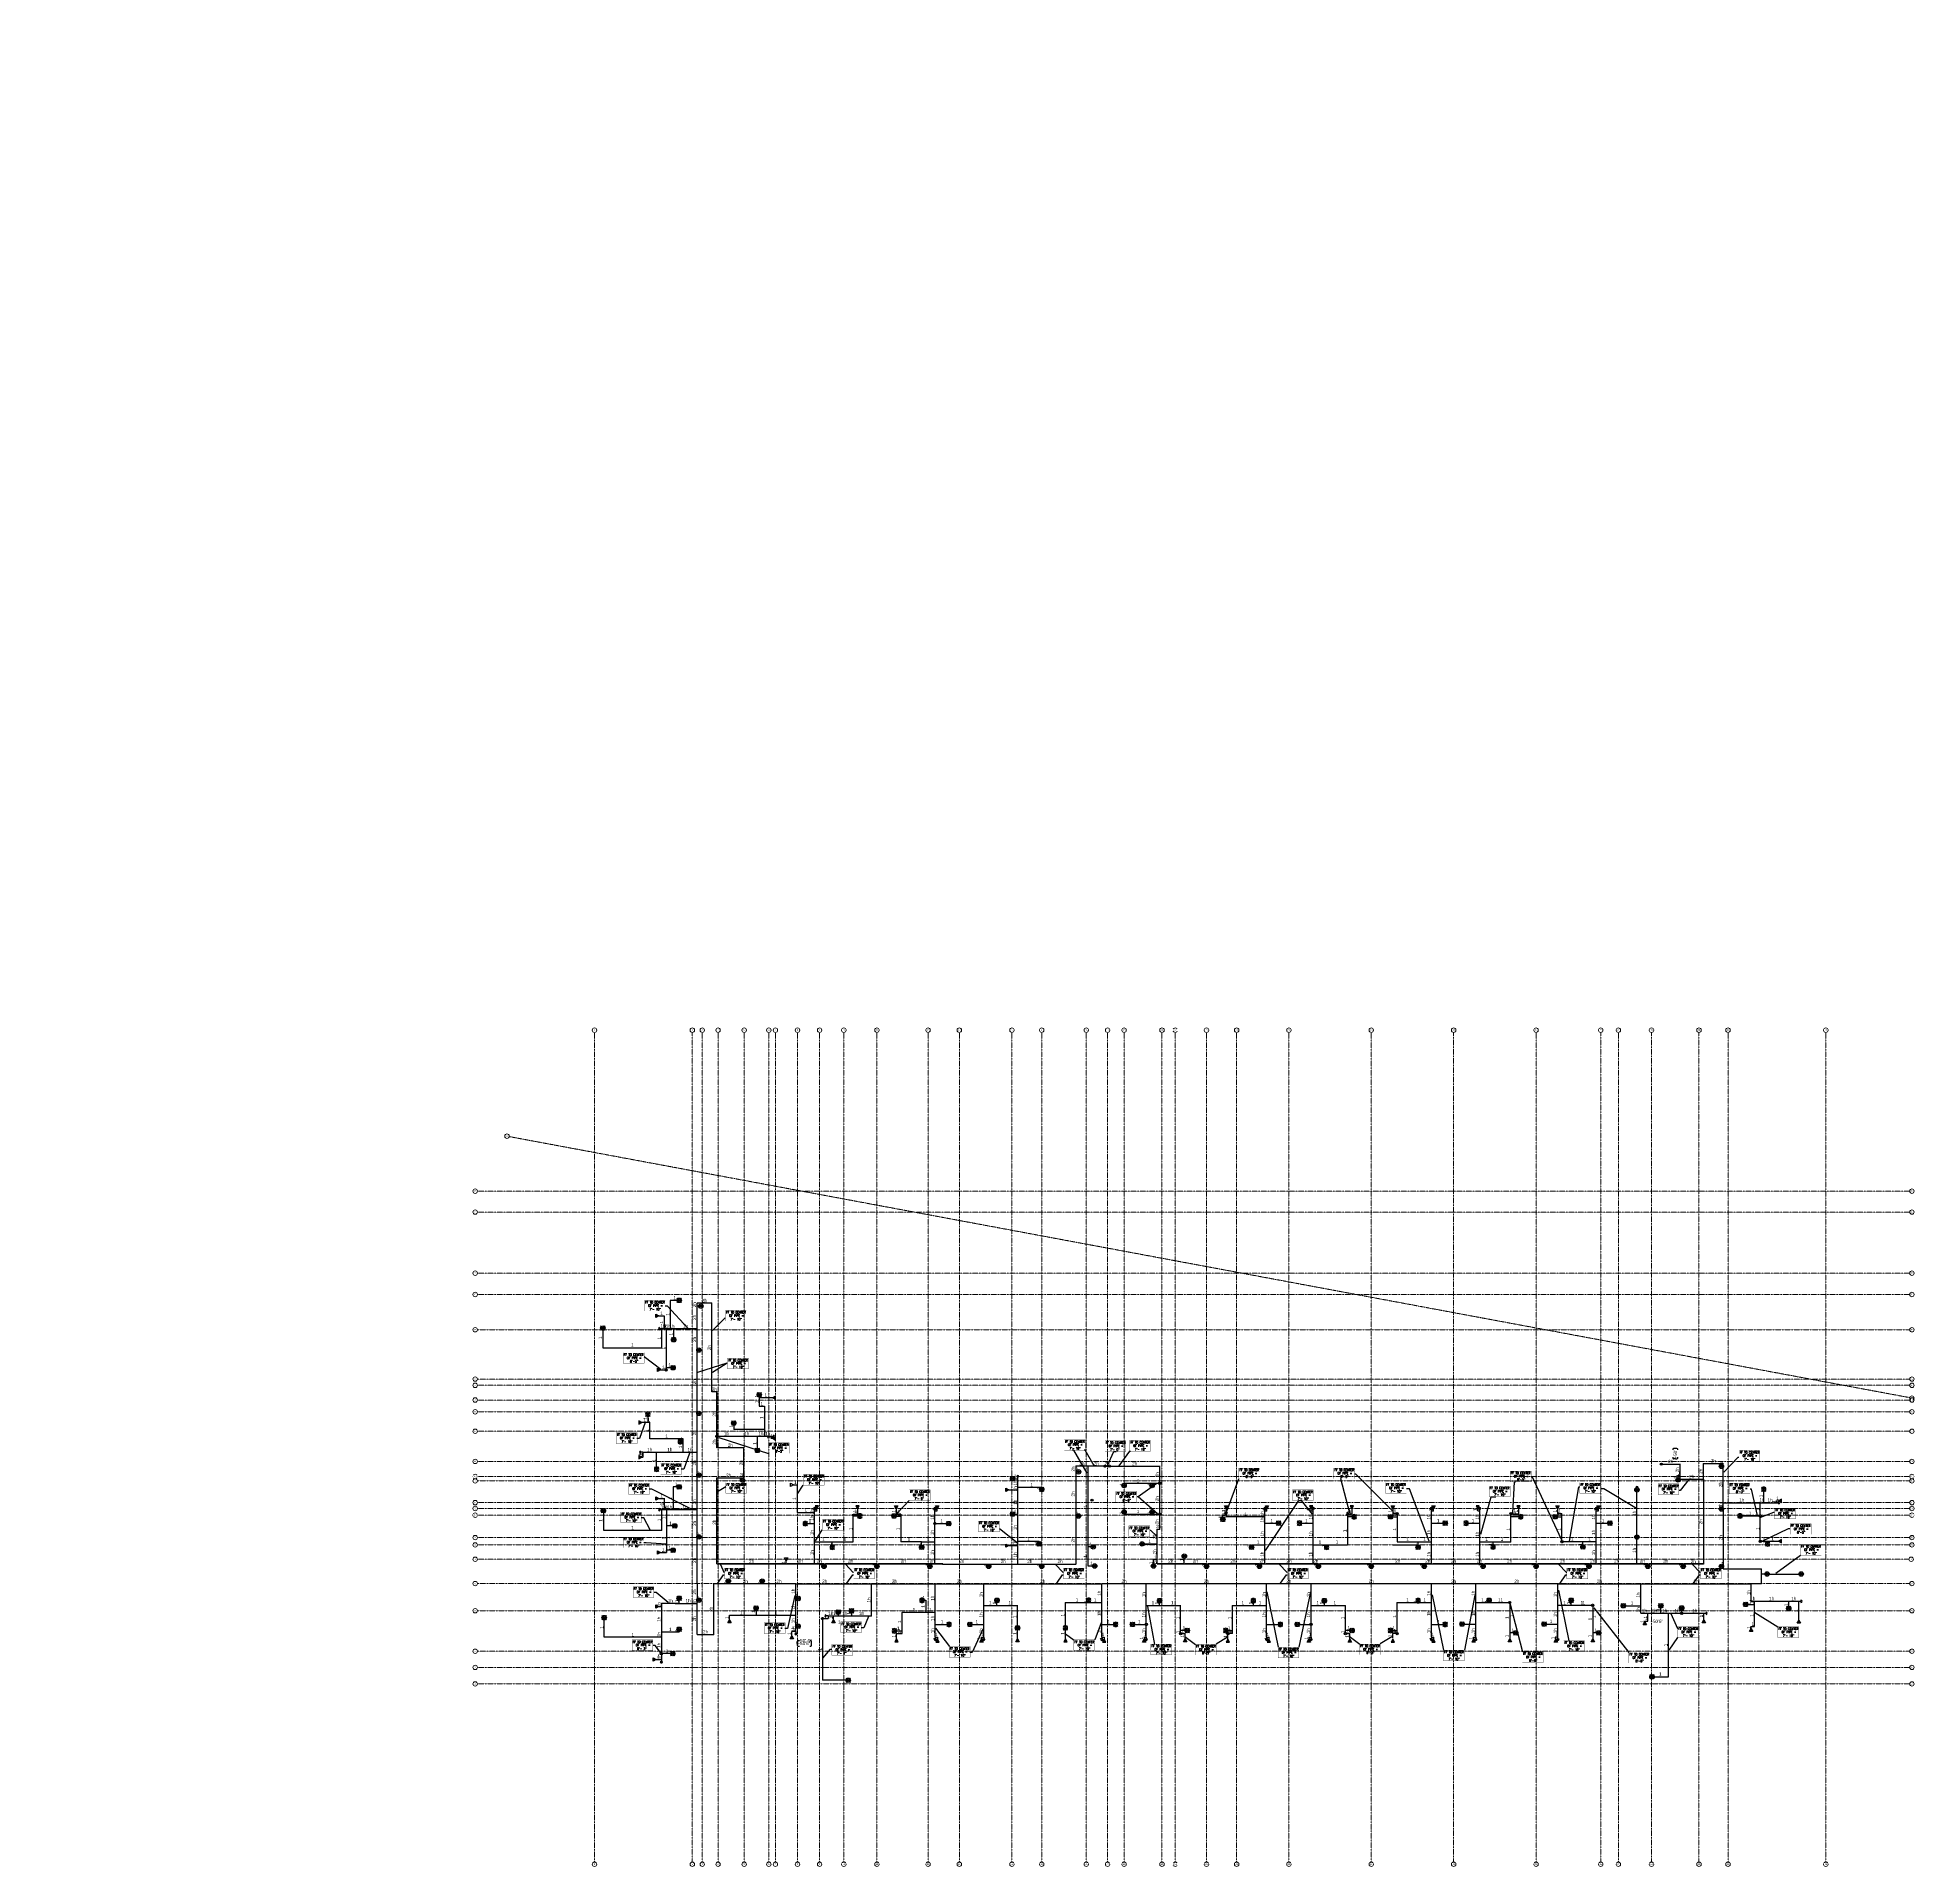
# Model space of a CAD drawing. Header units: inches. Extents: x -4862 to 241, y -496 to 4477.
import ezdxf
from ezdxf.enums import TextEntityAlignment as Align

# ---------------------------------------------------------------- set-up
doc = ezdxf.new("R2010")
doc.units = ezdxf.units.IN
doc.header["$MEASUREMENT"] = 0
doc.linetypes.add('Grid Line', pattern=[0.875, 0.5, -0.125, 0.125, -0.125])
for name, color, linetype in [('Coordination', 1, 'Continuous'), ('headdn', 7, 'Continuous'), ('HEIGHT', 7, 'Continuous'), ('PIPEBL', 4, 'Continuous'), ('pipemn', 6, 'Continuous'), ('PIPESPC', 7, 'Continuous'), ('spk-cap', 7, 'Continuous'), ('spk-pipedrop', 7, 'Continuous'), ('spk-piperise', 7, 'Continuous'), ('TIDYPIPE', 7, 'Continuous')]:
    doc.layers.add(name, color=color, linetype=linetype)
doc.layers.add('S-GRID', color=1, linetype='Continuous', lineweight=9)
doc.layers.add('S-GRID-IDEN', color=1, linetype='Continuous', lineweight=13)
doc.styles.add('Arial', font='arial.ttf', dxfattribs={"height": 3.934132})
doc.styles.add('PDA1', font='ROMAND', dxfattribs={"width": 0.755})
doc.styles.add('PIPE', font='PIPE.SHX')
doc.dimstyles.get("Standard").update_dxf_attribs({"dimtxt": 0.18, "dimasz": 0.18, "dimexe": 0.18, "dimexo": 0.0625, "dimgap": 0.09, "dimtad": 0, "dimtih": 1, "dimtoh": 1, "dimdec": 4, "dimzin": 0, "dimdsep": 46, "dimtxsty": 'Standard', "dimcen": 0.09, "dimadec": 0, "dimazin": 0, "dimtfac": 1, "dimtdec": 4, "dimtofl": 0, "dimtmove": 0, "dimatfit": 3, "dimfxl": 1, "dimtolj": 1, "dimtzin": 0, "dimarcsym": 0})

# ---------------------------------------------------------------- blocks, each defined once
blk = doc.blocks.new('Grid - 3_16_-139788-MAIN LEVEL')
at = {"layer": 'S-GRID-IDEN'}
blk.add_circle((0, 0), 0.188, dxfattribs=at)
blk = doc.blocks.new('side2')
for p, q in [((0, 0), (7.8, 4.5)), ((7.8, -4.5), (0, 0)), ((7.8, 4.5), (7.8, -4.5))]:
    blk.add_line(p, q)
blk.add_solid([(7.8, -4.5), (0, 0), (7.8, 4.5)])
blk = doc.blocks.new('dpend2')
for p, q in [((-6, -6), (6, 6)), ((6, -6), (-6, 6))]:
    blk.add_line(p, q)
for radius in [6, 3]:
    blk.add_circle((0, 0), radius)
for points in [[(0, 0), (-3, 0), (-2.1, 2.1)], [(0, 0), (-3, 0), (-2.1, -2.1)], [(0, 0), (0, 3), (-2.1, 2.1)], [(0, 0), (0, -3), (-2.1, -2.1)], [(0, 0), (0, 3), (2.1, 2.1)], [(0, 0), (3, 0), (2.1, 2.1)], [(0, 0), (3, 0), (2.1, -2.1)], [(0, 0), (0, -3), (2.1, -2.1)]]:
    blk.add_solid(points)
blk = doc.blocks.new('rise')
blk.add_circle((0, 0), 3)
blk = doc.blocks.new('dpend1')
for radius in [6, 3]:
    blk.add_circle((0, 0), radius)
for points in [[(0, 3), (-2.5, -1.6), (-2.6, 1.4)], [(0, 3), (-2.5, -1.6), (2.5, -1.6)], [(2.5, -1.6), (0, 3), (2.6, 1.5)], [(2.5, -1.6), (-2.5, -1.6), (0, -3)]]:
    blk.add_solid(points)
blk = doc.blocks.new('SIDE1')
for p, q in [((0, 0), (7.8, 4.5)), ((7.8, -4.5), (0, 0)), ((7.8, 4.5), (7.8, -4.5))]:
    blk.add_line(p, q)
blk = doc.blocks.new('drop')
blk.add_circle((0, 0), 3)
for points in [[(0, 3), (-2.5, -1.6), (-2.6, 1.4)], [(0, 3), (-2.5, -1.6), (2.5, -1.6)], [(2.5, -1.6), (0, 3), (2.6, 1.5)], [(2.5, -1.6), (-2.5, -1.6), (0, -3)]]:
    blk.add_solid(points)
blk = doc.blocks.new('PIPESPC')
at = {"layer": 'PIPESPC', "style": 'PIPE', "width": 0.9}
blk.add_attdef('SIZE', text='', height=9, dxfattribs=at).set_placement((0, 4), align=Align.CENTER)
at = {"layer": 'PIPESPC', "style": 'PIPE', "flags": 1}
blk.add_attdef('SCHED', (25.3, 3.9), '', height=9, dxfattribs=at)
blk = doc.blocks.new('CAP')
blk.add_line((0, 3), (0, -3))
blk.add_arc((0, 0), 3, 270, 90)
blk = doc.blocks.new('HEIGHTZ')
at = {"layer": 'HEIGHT'}
blk.add_attdef('HEIGHT', (7.8, 2), '', height=9, dxfattribs=at)
blk = doc.blocks.new('HITEBOX')
at = {"layer": 'HEIGHT', "const_width": 0.2}
for points in [[(6.5, 7.6), (2.1, 7.6, 0.423952), (-0.8, 4.6, -0.016569), (-0.8, 0), (-0.8, -4.6, 0.404541), (2.1, -7.6), (6.5, -7.6)], [(41.8, -7.6), (44.9, -7.6, 0.404851), (48, -4.6), (48, 4.6, 0.423639), (44.9, 7.6), (41.8, 7.6)]]:
    blk.add_lwpolyline(points, format="xyb", dxfattribs=at)
blk = doc.blocks.new('vvvvbbbbbbbb')
at = {"layer": 'Coordination', "const_width": 0.75}
blk.add_lwpolyline([(2834.9, 1670), (2834.9, 1641.1), (2891.6, 1641.1), (2891.6, 1670), (2834.9, 1670)], dxfattribs=at)
at = {"layer": 'Coordination', "style": 'PDA1', "width": 0.755}
for s, p in [('FF TO CENTER', (2836.8, 1661.6)), ('OF PIPE = ', (2845, 1652.7)), ('7\'- 10"', (2848.8, 1642.9))]:
    blk.add_text(s, height=6.3, dxfattribs=at).set_placement(p)
blk = doc.blocks.new('TIDYRUN')
at = {"const_width": 0.5}
blk.add_lwpolyline([(-2.8, 2.8, -2.414214), (-2.8, -2.8, -1.737895)], format="xyb", dxfattribs=at)
blk = doc.blocks.new('TIDYDROP')
at = {"const_width": 0.5}
for points in [[(-2.2, 3.8, 0.737034), (-2.2, -3.8)], [(2.2, 3.8, -0.737034), (2.2, -3.8)]]:
    blk.add_lwpolyline(points, format="xyb", dxfattribs=at)

msp = doc.modelspace()

# ---------------------------------------------------------------- linework, layer by layer
at = {"layer": 'Coordination', "color": 1, "const_width": 0.75}
for points in [[(-3269.8, 900.7), (-3269.8, 871.9), (-3213.2, 871.9), (-3213.2, 900.7), (-3269.8, 900.7)], [(-2875.3, 655.9), (-2875.3, 627), (-2818.6, 627), (-2818.6, 655.9), (-2875.3, 655.9)], [(-1960, 661), (-1960, 632.1), (-1903.3, 632.1), (-1903.3, 661), (-1960, 661)], [(-1596.1, 587), (-1596.1, 558.2), (-1539.4, 558.2), (-1539.4, 587), (-1596.1, 587)], [(-1338, 587), (-1338, 558.2), (-1281.4, 558.2), (-1281.4, 587), (-1338, 587)], [(-858.1, 578.8), (-858.1, 549.9), (-801.4, 549.9), (-801.4, 578.8), (-858.1, 578.8)], [(-2491.9, 527.8), (-2491.9, 499), (-2435.2, 499), (-2435.2, 527.8), (-2491.9, 527.8)], [(-1930.4, 523.1), (-1930.4, 494.2), (-1873.7, 494.2), (-1873.7, 523.1), (-1930.4, 523.1)], [(-262.9, 545.9), (-262.9, 517), (-206.2, 517), (-206.2, 545.9), (-262.9, 545.9)], [(-96.8, 435.7), (-96.8, 406.8), (-40.2, 406.8), (-40.2, 435.7), (-96.8, 435.7)], [(-3245.8, 119.8), (-3245.8, 90.9), (-3189.2, 90.9), (-3189.2, 119.8), (-3245.8, 119.8)], [(-2702.5, 107.1), (-2702.5, 78.3), (-2645.9, 78.3), (-2645.9, 107.1), (-2702.5, 107.1)], [(-1714.1, 107.6), (-1714.1, 78.7), (-1657.4, 78.7), (-1657.4, 107.6), (-1714.1, 107.6)], [(-1267.7, 108.4), (-1267.7, 79.6), (-1211, 79.6), (-1211, 108.4), (-1267.7, 108.4)], [(-825.2, 87.2), (-825.2, 58.3), (-768.5, 58.3), (-768.5, 87.2), (-825.2, 87.2)], [(-535.8, 85.9), (-535.8, 57), (-479.1, 57), (-479.1, 85.9), (-535.8, 85.9)]]:
    msp.add_lwpolyline(points, dxfattribs=at)
at = {"layer": 'HEIGHT', "color": 1}
msp.add_lwpolyline([(-409.2, 597.7, 0, 2, 0), (-409.2, 602.7, 0, 0, 0), (-409.2, 612.7, 0, 0, 0)], format="xyseb", dxfattribs=at)
at = {"layer": 'PIPEBL', "color": 1}
for p, q in [((-3117.7, 1043), (-3141.9, 1043)), ((-3141.9, 1043), (-3141.9, 966)), ((-3058.5, 1027.3), (-3069, 1027.3)), ((-3173.2, 1000.7), (-3158.6, 1000.7)), ((-3158.6, 1000.7), (-3158.6, 966)), ((-3325.2, 967.7), (-3325.2, 914.3)), ((-3164.8, 966), (-3170.8, 966)), ((-3158.6, 966), (-3164.8, 966)), ((-3164.8, 914.3), (-3164.8, 966)), ((-3153.1, 966), (-3158.6, 966)), ((-3141.9, 966), (-3153.1, 966)), ((-3153.1, 966), (-3153.1, 859.7)), ((-3132.7, 966), (-3141.9, 966)), ((-3069, 966), (-3132.7, 966)), ((-3132.7, 936.2), (-3132.7, 966)), ((-3325.2, 914.3), (-3164.8, 914.3)), ((-3064, 907.9), (-3069, 907.9)), ((-3168.7, 853.7), (-3153.1, 853.7)), ((-3153.1, 859.7), (-3153.1, 853.7)), ((-3134.2, 859.7), (-3153.1, 859.7)), ((-2899.9, 786.4), (-2899.9, 778.4)), ((-2899.9, 778.4), (-2899.9, 755.2)), ((-2864.4, 778.4), (-2899.9, 778.4)), ((-3203, 733.5), (-3203, 711)), ((-3064, 735.7), (-3069, 735.7)), ((-2899.9, 755.2), (-2885.9, 755.2)), ((-2885.9, 755.2), (-2885.9, 692.3)), ((-3203, 711), (-3219.6, 711)), ((-3197.5, 711), (-3203, 711)), ((-3197.5, 666.7), (-3197.5, 711)), ((-3107, 666.7), (-3197.5, 666.7)), ((-3107, 658.5), (-3107, 666.7)), ((-3015, 673.4), (-2904.9, 673.4)), ((-2969.4, 709.4), (-2969.4, 692.3)), ((-2885.9, 692.3), (-2969.4, 692.3)), ((-2904.9, 634.9), (-2904.9, 673.4)), ((-2904.9, 673.4), (-2885.9, 673.4)), ((-2885.9, 692.3), (-2885.9, 673.4)), ((-2885.9, 673.4), (-2867.4, 673.4)), ((-2867.4, 673.4), (-2867.4, 667.4)), ((-2867.4, 673.4), (-2861.4, 673.4)), ((-2864.4, 667.4), (-2867.4, 667.4)), ((-3216.6, 630), (-3222.6, 630)), ((-3219.6, 616.5), (-3216.6, 616.5)), ((-3216.6, 630), (-3216.6, 616.5)), ((-3216.6, 630), (-3179.1, 630)), ((-3179.1, 584), (-3179.1, 630)), ((-3179.1, 630), (-3107, 630)), ((-3114.6, 658.5), (-3107, 658.5)), ((-3107, 630), (-3107, 658.5)), ((-3107, 630), (-3069, 630)), ((-3064, 567.7), (-3069, 567.7)), ((-2196.9, 558), (-2196.9, 564)), ((-2032, 576.7), (-2039.4, 576.7)), ((-2006, 372.7), (-2006, 592.1)), ((-401.7, 554.8), (-401.7, 566.8)), ((-401.7, 566.8), (-396.6, 566.8)), ((-284, 591.7), (-279, 591.7)), ((-3117.7, 535.8), (-3134.4, 535.8)), ((-3134.4, 535.8), (-3134.4, 473.7)), ((-2951.2, 553.8), (-2951.2, 560.6)), ((-2945.2, 553.8), (-2951.2, 553.8)), ((-2807, 541.3), (-2797.3, 541.3)), ((-2797.3, 541.3), (-2797.3, 466.4)), ((-2221.8, 527.5), (-2196.9, 527.5)), ((-2211.3, 558), (-2196.9, 558)), ((-2196.9, 535), (-2196.9, 558)), ((-2196.9, 535), (-2132, 535)), ((-2196.9, 527.5), (-2196.9, 535)), ((-2196.9, 462), (-2196.9, 527.5)), ((-2132, 529), (-2132, 535)), ((-1908, 545.7), (-1832, 545.7)), ((-1908, 545.7), (-1908, 539.7)), ((-1832, 545.7), (-1832, 539.7)), ((-1832, 545.7), (-1811, 545.7)), ((-513.6, 527.8), (-513.6, 533.8)), ((-513.6, 399.3), (-513.6, 527.8)), ((-168.9, 492.9), (-168.9, 529.4)), ((-3323.9, 471.3), (-3323.9, 417.9)), ((-3173.2, 504.3), (-3157.4, 504.3)), ((-3164.7, 473.7), (-3170.7, 473.7)), ((-3157.4, 473.7), (-3164.7, 473.7)), ((-3164.7, 417.9), (-3164.7, 473.7)), ((-3157.4, 473.7), (-3157.4, 504.3)), ((-3152.4, 473.7), (-3157.4, 473.7)), ((-3134.4, 473.7), (-3152.4, 473.7)), ((-3152.4, 473.7), (-3152.4, 429.8)), ((-3069, 473.7), (-3134.4, 473.7)), ((-2797.3, 466.4), (-2749.5, 466.4)), ((-2749.5, 470.6), (-2749.5, 476.6)), ((-2749.5, 466.4), (-2749.5, 470.6)), ((-2749.5, 470.6), (-2743.5, 470.6)), ((-2749.5, 436.1), (-2749.5, 466.4)), ((-2743.5, 470.6), (-2743.5, 476.6)), ((-2644.5, 456.6), (-2644.5, 462.1)), ((-2644.5, 462.1), (-2632.5, 462.1)), ((-2632.5, 476.6), (-2632.5, 462.1)), ((-2527.5, 476.6), (-2527.5, 462.1)), ((-2515.5, 462.1), (-2527.5, 462.1)), ((-2515.5, 462.1), (-2515.5, 456.6)), ((-2422.5, 470.6), (-2422.5, 476.6)), ((-2422.5, 436.1), (-2422.5, 470.6)), ((-2422.5, 470.6), (-2416.5, 470.6)), ((-2416.5, 470.6), (-2416.5, 476.6)), ((-2211.3, 462), (-2196.9, 462)), ((-2196.9, 388), (-2196.9, 462)), ((-1908, 461.7), (-1908, 467.7)), ((-1908, 461.7), (-1832, 461.7)), ((-1832, 461.7), (-1832, 467.7)), ((-1832, 461.7), (-1811, 461.7)), ((-1639.5, 447.6), (-1639.5, 459.9)), ((-1639.5, 459.9), (-1630.5, 459.9)), ((-1630.5, 476.6), (-1630.5, 465.3)), ((-1630.5, 465.3), (-1630.5, 459.9)), ((-1630.5, 459.9), (-1630.5, 454.2)), ((-1525.5, 470.6), (-1525.5, 476.6)), ((-1525.5, 454.2), (-1525.5, 470.6)), ((-1525.5, 470.6), (-1519.5, 470.6)), ((-1519.5, 470.6), (-1519.5, 476.6)), ((-1399.6, 470.6), (-1399.6, 476.6)), ((-1399.6, 470.6), (-1393.6, 470.6)), ((-1393.6, 470.6), (-1393.6, 476.6)), ((-1393.6, 437.1), (-1393.6, 470.6)), ((-1300.6, 463), (-1288.6, 463)), ((-1300.6, 463), (-1300.6, 454.6)), ((-1288.6, 476.6), (-1288.6, 463)), ((-1177.6, 476.6), (-1177.6, 463)), ((-1165.6, 463), (-1177.6, 463)), ((-1165.6, 463), (-1165.6, 454.6)), ((-1072.6, 470.6), (-1072.6, 476.6)), ((-1072.6, 437.1), (-1072.6, 470.6)), ((-1072.6, 470.6), (-1066.6, 470.6)), ((-1066.6, 470.6), (-1066.6, 476.6)), ((-946.7, 470.6), (-946.7, 476.6)), ((-946.7, 470.6), (-940.7, 470.6)), ((-940.7, 470.6), (-940.7, 476.6)), ((-940.7, 437.1), (-940.7, 470.6)), ((-856.2, 454.6), (-856.2, 463)), ((-856.2, 463), (-835.7, 463)), ((-835.7, 476.6), (-835.7, 463)), ((-729.6, 476.6), (-729.6, 463)), ((-717.6, 463), (-729.6, 463)), ((-717.6, 454.6), (-717.6, 463)), ((-624.6, 470.6), (-624.6, 476.6)), ((-624.6, 437.1), (-624.6, 470.6)), ((-624.6, 470.6), (-618.6, 470.6)), ((-618.6, 470.6), (-618.6, 476.6)), ((-284, 475.7), (-279, 475.7)), ((-279, 492.9), (-178.4, 492.9)), ((-178.4, 492.9), (-168.9, 492.9)), ((-178.4, 456.9), (-178.4, 492.9)), ((-168.9, 492.9), (-134.4, 492.9)), ((-134.4, 492.9), (-134.4, 497.9)), ((-134.4, 497.9), (-128.4, 497.9)), ((-134.4, 492.9), (-128.4, 492.9)), ((-3323.9, 417.9), (-3164.7, 417.9)), ((-3152.4, 429.8), (-3152.4, 363.6)), ((-3129.7, 429.8), (-3152.4, 429.8)), ((-2775, 436.1), (-2749.5, 436.1)), ((-2749.5, 386.6), (-2749.5, 436.1)), ((-2644.5, 386.6), (-2644.5, 456.6)), ((-2626.5, 456.6), (-2644.5, 456.6)), ((-2533.5, 456.6), (-2515.5, 456.6)), ((-2515.5, 456.6), (-2515.5, 386.6)), ((-2422.5, 436.1), (-2385, 436.1)), ((-2422.5, 386.6), (-2422.5, 436.1)), ((-2032, 456.7), (-2039.4, 456.7)), ((-1525.5, 454.2), (-1630.5, 454.2)), ((-1525.5, 437.1), (-1525.5, 454.2)), ((-1525.5, 437.1), (-1488, 437.1)), ((-1525.5, 378.6), (-1525.5, 437.1)), ((-1431.1, 437.1), (-1393.6, 437.1)), ((-1393.6, 378.6), (-1393.6, 437.1)), ((-1300.6, 454.6), (-1300.6, 378.6)), ((-1282.6, 454.6), (-1300.6, 454.6)), ((-1183.6, 454.6), (-1165.6, 454.6)), ((-1165.6, 454.6), (-1165.6, 386.6)), ((-1072.6, 437.1), (-1035.1, 437.1)), ((-1072.6, 386.6), (-1072.6, 437.1)), ((-978.2, 437.1), (-940.7, 437.1)), ((-940.7, 377.6), (-940.7, 437.1)), ((-856.2, 386.4), (-856.2, 454.6)), ((-829.7, 454.6), (-856.2, 454.6)), ((-735.6, 454.6), (-717.6, 454.6)), ((-717.6, 386.6), (-717.6, 454.6)), ((-624.6, 437.1), (-587.1, 437.1)), ((-624.6, 386.6), (-624.6, 437.1)), ((-233.4, 456.9), (-178.4, 456.9)), ((-178.4, 387.9), (-178.4, 456.9)), ((-3168.7, 357.3), (-3152.4, 357.3)), ((-3152.4, 363.6), (-3152.4, 357.3)), ((-3134.2, 363.6), (-3152.4, 363.6)), ((-3064, 399.7), (-3069, 399.7)), ((-2749.5, 327), (-2749.5, 386.6)), ((-2749.5, 386.6), (-2701.5, 386.6)), ((-2701.5, 371.6), (-2701.5, 386.6)), ((-2701.5, 386.6), (-2644.5, 386.6)), ((-2458.5, 386.6), (-2515.5, 386.6)), ((-2458.5, 371.6), (-2458.5, 386.6)), ((-2458.5, 386.6), (-2422.5, 386.6)), ((-2422.5, 327), (-2422.5, 386.6)), ((-2221.8, 376), (-2196.9, 376)), ((-2196.9, 376), (-2196.9, 388)), ((-2196.9, 388), (-2139.3, 388)), ((-2196.9, 326), (-2196.9, 376)), ((-2139.3, 381), (-2139.3, 388)), ((-2006, 320.7), (-2006, 372.7)), ((-1992, 372.7), (-2006, 372.7)), ((-1859, 380.7), (-1818, 380.7)), ((-1561.5, 378.6), (-1525.5, 378.6)), ((-1561.5, 371.6), (-1561.5, 378.6)), ((-1525.5, 327), (-1525.5, 378.6)), ((-1393.6, 327), (-1393.6, 378.6)), ((-1393.6, 378.6), (-1357.6, 378.6)), ((-1357.6, 371.6), (-1357.6, 378.6)), ((-1357.6, 378.6), (-1300.6, 378.6)), ((-1108.6, 377.6), (-1177.6, 377.6)), ((-1165.6, 386.6), (-1108.6, 386.6)), ((-1108.6, 386.6), (-1072.6, 386.6)), ((-1108.6, 371.6), (-1108.6, 386.6)), ((-1072.6, 327), (-1072.6, 386.6)), ((-940.7, 386.4), (-904.7, 386.4)), ((-940.7, 327), (-940.7, 377.6)), ((-904.7, 386.4), (-856.2, 386.4)), ((-904.7, 372.6), (-904.7, 386.4)), ((-660.6, 386.6), (-717.6, 386.6)), ((-624.6, 386.6), (-660.6, 386.6)), ((-660.6, 372.6), (-660.6, 386.6)), ((-624.6, 327), (-624.6, 386.6)), ((-513.6, 327), (-513.6, 399.3)), ((-178.4, 387.9), (-158.4, 387.9)), ((-158.4, 387.9), (-128.4, 387.9)), ((-158.4, 380.9), (-158.4, 387.9)), ((-2827, 327), (-2827, 335)), ((-2724, 319.7), (-2724, 327)), ((-2580, 319.7), (-2580, 327)), ((-2436, 319.7), (-2436, 327)), ((-2276.3, 319.7), (-2276.3, 326)), ((-2132, 319.7), (-2132, 326)), ((-1988, 320.7), (-2006, 320.7)), ((-1828, 320.7), (-1828, 337.4)), ((-1818, 337.4), (-1828, 337.4)), ((-1744.3, 327), (-1744.3, 347.5)), ((-1684, 319.7), (-1684, 327)), ((-1540, 319.7), (-1540, 327)), ((-1380, 319.7), (-1380, 327)), ((-1236, 319.7), (-1236, 327)), ((-1092, 319.7), (-1092, 327)), ((-932, 319.7), (-932, 327)), ((-788, 319.7), (-788, 327)), ((-644, 319.7), (-644, 327)), ((-484, 319.7), (-484, 327)), ((-388, 319.7), (-388, 327)), ((-284, 319.7), (-279, 319.7)), ((-2984, 279.7), (-2984, 272)), ((-2892, 279.7), (-2892, 272)), ((-2800.6, 232.3), (-2800.6, 272)), ((-2595, 184.7), (-2595, 272)), ((-2421.5, 194.5), (-2421.5, 272)), ((-2289.6, 213.4), (-2289.6, 272)), ((-1968.6, 221.4), (-1968.6, 272)), ((-1847.6, 213.4), (-1847.6, 272)), ((-1520.6, 213.4), (-1520.6, 272)), ((-1399.6, 213.4), (-1399.6, 272)), ((-1072.6, 221.4), (-1072.6, 272)), ((-951.6, 221.4), (-951.6, 272)), ((-728.5, 213.9), (-728.5, 272)), ((-503.3, 212.6), (-503.3, 272)), ((-203, 224.9), (-203, 272)), ((-159.8, 298.9), (-176, 298.9)), ((-159.8, 298.9), (-67.2, 298.9)), ((-3173.2, 210.5), (-3166, 210.5)), ((-3117.7, 219.2), (-3166, 219.2)), ((-3166, 219.2), (-3166, 210.5)), ((-3166, 210.5), (-3166, 141.6)), ((-3128.2, 219.2), (-3117.7, 219.2)), ((-3117.7, 219.2), (-3117.7, 233)), ((-3117.7, 219.2), (-3069, 219.2)), ((-3064, 227.7), (-3069, 227.7)), ((-2908.6, 206.3), (-2908.6, 186.8)), ((-2800.6, 186.8), (-2800.6, 232.3)), ((-2800.6, 232.3), (-2794.6, 232.3)), ((-2457.5, 227.4), (-2447.5, 227.4)), ((-2447.5, 227.4), (-2447.5, 194.5)), ((-2289.6, 161.9), (-2289.6, 213.4)), ((-2289.6, 213.4), (-2253.6, 213.4)), ((-2253.6, 213.4), (-2253.6, 227.4)), ((-2253.6, 213.4), (-2197.9, 213.4)), ((-2197.9, 152.4), (-2197.9, 213.4)), ((-2067.6, 221.4), (-2004.6, 221.4)), ((-2067.6, 152.4), (-2067.6, 221.4)), ((-2004.6, 221.4), (-2004.6, 227.4)), ((-2004.6, 221.4), (-1968.6, 221.4)), ((-1968.6, 161.9), (-1968.6, 221.4)), ((-1847.6, 161.9), (-1847.6, 213.4)), ((-1847.6, 213.4), (-1811.6, 213.4)), ((-1811.6, 213.4), (-1811.6, 226.4)), ((-1811.6, 213.4), (-1754.4, 213.4)), ((-1754.4, 145.4), (-1754.4, 213.4)), ((-1613.6, 213.4), (-1556.6, 213.4)), ((-1613.6, 145.4), (-1613.6, 213.4)), ((-1556.6, 213.4), (-1556.6, 226.4)), ((-1556.6, 213.4), (-1520.6, 213.4)), ((-1520.6, 161.9), (-1520.6, 213.4)), ((-1399.6, 161.9), (-1399.6, 213.4)), ((-1399.6, 213.4), (-1363.6, 213.4)), ((-1363.6, 213.4), (-1363.6, 226.4)), ((-1363.6, 213.4), (-1306.4, 213.4)), ((-1306.4, 145.4), (-1306.4, 213.4)), ((-1165.6, 221.4), (-1108.6, 221.4)), ((-1165.6, 145.4), (-1165.6, 221.4)), ((-1108.6, 221.4), (-1108.6, 226.4)), ((-1108.6, 221.4), (-1072.6, 221.4)), ((-1072.6, 161.9), (-1072.6, 221.4)), ((-951.6, 162.9), (-951.6, 221.4)), ((-951.6, 221.4), (-915.6, 221.4)), ((-915.6, 227.4), (-915.6, 221.4)), ((-915.6, 221.4), (-859.6, 221.4)), ((-859.6, 221.4), (-859.6, 138.7)), ((-728.5, 162.9), (-728.5, 213.9)), ((-728.5, 213.9), (-692.5, 213.9)), ((-692.5, 213.9), (-692.5, 227.4)), ((-692.5, 213.9), (-634, 213.9)), ((-634, 213.9), (-634, 138.7)), ((-550.6, 212.6), (-503.3, 212.6)), ((-503.3, 192.1), (-503.3, 212.6)), ((-448.8, 192.1), (-448.8, 212.6)), ((-392, 192.1), (-392, 206.6)), ((-218, 216.2), (-194.2, 216.2)), ((-203, 224.9), (-194.2, 224.9)), ((-194.2, 224.9), (-101, 224.9)), ((-194.2, 216.2), (-194.2, 224.9)), ((-194.2, 156.2), (-194.2, 216.2)), ((-101, 224.9), (-73.7, 224.9)), ((-101, 205.2), (-101, 224.9)), ((-73.7, 172.7), (-73.7, 224.9)), ((-73.7, 224.9), (-67.7, 224.9)), ((-3321.6, 127), (-3321.6, 180.2)), ((-2980.6, 186.8), (-2917.6, 186.8)), ((-2980.6, 173.8), (-2980.6, 186.8)), ((-2917.6, 186.8), (-2908.6, 186.8)), ((-2908.6, 186.8), (-2800.6, 186.8)), ((-2800.6, 156.8), (-2800.6, 186.8)), ((-2800.6, 142.8), (-2800.6, 156.8)), ((-2794.6, 156.8), (-2800.6, 156.8)), ((-2728, 177.8), (-2712.8, 177.8)), ((-2728, 177.8), (-2728, 10)), ((-2712.8, 184.8), (-2718.8, 184.8)), ((-2712.8, 184.8), (-2712.8, 177.8)), ((-2712.8, 184.8), (-2698.1, 184.8)), ((-2698.1, 184.8), (-2685.1, 184.8)), ((-2698.1, 174.4), (-2698.1, 184.8)), ((-2685.1, 195.5), (-2685.1, 184.8)), ((-2685.1, 184.8), (-2649.1, 184.8)), ((-2649.1, 198.8), (-2649.1, 184.8)), ((-2649.1, 184.8), (-2595, 184.8)), ((-2447.5, 194.5), (-2511.5, 194.5)), ((-2511.5, 144.4), (-2511.5, 194.5)), ((-2421.5, 194.5), (-2447.5, 194.5)), ((-2421.5, 161.9), (-2421.5, 194.5)), ((-2421.5, 127.4), (-2421.5, 161.9)), ((-2421.5, 161.9), (-2384, 161.9)), ((-2327.1, 161.9), (-2289.6, 161.9)), ((-2289.6, 127.4), (-2289.6, 161.9)), ((-1968.6, 127.4), (-1968.6, 161.9)), ((-1968.6, 161.9), (-1931.1, 161.9)), ((-1885.1, 161.9), (-1847.6, 161.9)), ((-1847.6, 127.4), (-1847.6, 161.9)), ((-1520.6, 127.4), (-1520.6, 161.9)), ((-1520.6, 161.9), (-1483.1, 161.9)), ((-1437.1, 161.9), (-1399.6, 161.9)), ((-1399.6, 127.4), (-1399.6, 161.9)), ((-1072.6, 127.4), (-1072.6, 161.9)), ((-1072.6, 161.9), (-1035.1, 161.9)), ((-989.1, 162.9), (-951.6, 162.9)), ((-951.6, 127.4), (-951.6, 162.9)), ((-766, 162.9), (-728.5, 162.9)), ((-728.5, 128.4), (-728.5, 162.9)), ((-503.3, 192.1), (-483.6, 192.1)), ((-492.3, 168.1), (-492.3, 171.1)), ((-492.3, 171.1), (-483.6, 171.1)), ((-483.6, 171.1), (-483.6, 192.1)), ((-483.6, 192.1), (-448.8, 192.1)), ((-448.8, 192.1), (-427.8, 192.1)), ((-427.8, 192.1), (-392, 192.1)), ((-427.8, 19.5), (-427.8, 192.1)), ((-392, 192.1), (-331.8, 192.1)), ((-331.8, 174.1), (-331.8, 192.1)), ((-331.8, 192.1), (-325.8, 192.1)), ((-203, 150.2), (-203, 156.2)), ((-203, 156.2), (-194.2, 156.2)), ((-3166, 127), (-3321.6, 127)), ((-3166, 141.6), (-3166, 127)), ((-3166, 141.6), (-3117.7, 141.6)), ((-3166, 127), (-3166, 82.5)), ((-3117.7, 148.7), (-3117.7, 141.6)), ((-2800.6, 142.8), (-2811.1, 142.8)), ((-2811.1, 130.8), (-2811.1, 142.8)), ((-2800.6, 142.8), (-2800.6, 136.8)), ((-2532.5, 144.4), (-2511.5, 144.4)), ((-2526.5, 137.3), (-2511.5, 137.3)), ((-2526.5, 122.4), (-2526.5, 137.3)), ((-2511.5, 137.3), (-2511.5, 144.4)), ((-2421.5, 127.4), (-2415.5, 127.4)), ((-2421.5, 127.4), (-2421.5, 121.4)), ((-2415.5, 127.4), (-2415.5, 121.4)), ((-2295.6, 127.4), (-2289.6, 127.4)), ((-2295.6, 127.4), (-2295.6, 121.4)), ((-2289.6, 127.4), (-2289.6, 121.4)), ((-2197.9, 122.4), (-2197.9, 152.4)), ((-2067.6, 122.4), (-2067.6, 152.4)), ((-1968.6, 127.4), (-1962.6, 127.4)), ((-1968.6, 127.4), (-1968.6, 121.4)), ((-1962.6, 127.4), (-1962.6, 121.4)), ((-1853.6, 127.4), (-1847.6, 127.4)), ((-1853.6, 127.4), (-1853.6, 121.4)), ((-1847.6, 127.4), (-1847.6, 121.4)), ((-1754.4, 137), (-1754.4, 145.4)), ((-1736.4, 145.4), (-1754.4, 145.4)), ((-1754.4, 137), (-1742.4, 137)), ((-1742.4, 122.4), (-1742.4, 137)), ((-1631.6, 145.4), (-1613.6, 145.4)), ((-1625.6, 121.4), (-1625.6, 137)), ((-1613.6, 137), (-1625.6, 137)), ((-1613.6, 137), (-1613.6, 145.4)), ((-1520.6, 127.4), (-1514.6, 127.4)), ((-1520.6, 127.4), (-1520.6, 121.4)), ((-1514.6, 127.4), (-1514.6, 121.4)), ((-1405.6, 127.4), (-1399.6, 127.4)), ((-1405.6, 127.4), (-1405.6, 121.4)), ((-1399.6, 127.4), (-1399.6, 121.4)), ((-1306.4, 137), (-1306.4, 145.4)), ((-1288.4, 145.4), (-1306.4, 145.4)), ((-1306.4, 137), (-1294.6, 137)), ((-1294.6, 121.4), (-1294.6, 137)), ((-1183.6, 145.4), (-1165.6, 145.4)), ((-1177.6, 124.4), (-1177.6, 137)), ((-1165.6, 137), (-1177.6, 137)), ((-1165.6, 137), (-1165.6, 145.4)), ((-1072.6, 127.4), (-1066.6, 127.4)), ((-1072.6, 127.4), (-1072.6, 121.4)), ((-1066.6, 127.4), (-1066.6, 121.4)), ((-957.6, 127.4), (-951.6, 127.4)), ((-957.6, 127.4), (-957.6, 121.4)), ((-951.6, 127.4), (-951.6, 121.4)), ((-859.6, 138.7), (-859.6, 122.3)), ((-843.2, 138.7), (-859.6, 138.7)), ((-734.5, 128.4), (-728.5, 128.4)), ((-734.5, 121.4), (-734.5, 128.4)), ((-728.5, 121.4), (-728.5, 128.4)), ((-634, 138.7), (-634, 122.3)), ((-617.6, 138.7), (-634, 138.7)), ((-3180.7, 66.2), (-3166, 66.2)), ((-3166, 82.5), (-3166, 66.2)), ((-3135.2, 82.5), (-3166, 82.5)), ((-3166, 66.2), (-3166, 60.2)), ((-2658.1, 10), (-2728, 10)), ((-472.8, 19.5), (-427.8, 19.5))]:
    msp.add_line(p, q, dxfattribs=at)
at = {"layer": 'pipemn', "color": 1}
for p, q in [((-3069, 1027.3), (-3069, 1035.1)), ((-3028.8, 1035.1), (-3069, 1035.1)), ((-3069, 966), (-3069, 1027.3)), ((-3028.8, 794.1), (-3028.8, 1035.1)), ((-3069, 907.9), (-3069, 966)), ((-3069, 735.7), (-3069, 907.9)), ((-3015, 794.1), (-3028.8, 794.1)), ((-3015, 673.4), (-3015, 794.1)), ((-3069, 630), (-3069, 735.7)), ((-3015, 642), (-3015, 673.4)), ((-3069, 567.7), (-3069, 630)), ((-2942, 642), (-3015, 642)), ((-2942, 560.6), (-2942, 642)), ((-3069, 473.7), (-3069, 567.7)), ((-2039.4, 592.1), (-2039.4, 576.7)), ((-2006, 592.1), (-2039.4, 592.1)), ((-2039.4, 576.7), (-2039.4, 456.7)), ((-1960.5, 592.1), (-2006, 592.1)), ((-1960.5, 592.1), (-1947.6, 592.1)), ((-1947.6, 592.1), (-1811, 592.1)), ((-1811, 545.7), (-1811, 592.1)), ((-447.3, 597.7), (-396.6, 597.7)), ((-396.6, 597.7), (-396.6, 566.8)), ((-396.6, 566.8), (-396.6, 556.7)), ((-333, 599.6), (-279, 599.6)), ((-333, 556.7), (-333, 599.6)), ((-279, 591.7), (-279, 599.6)), ((-279, 492.9), (-279, 591.7)), ((-3015, 553.8), (-3015, 560.6)), ((-3015, 560.6), (-2951.2, 560.6)), ((-3015, 327), (-3015, 553.8)), ((-2951.2, 560.6), (-2942, 560.6)), ((-1811, 461.7), (-1811, 545.7)), ((-396.6, 556.7), (-333, 556.7)), ((-333, 556.7), (-333, 326)), ((-3069, 399.7), (-3069, 473.7)), ((-1811, 421.1), (-1811, 461.7)), ((-279, 475.7), (-279, 492.9)), ((-279, 475.7), (-279, 319.7)), ((-2039.4, 456.7), (-2039.4, 326)), ((-1818, 421.1), (-1811, 421.1)), ((-1818, 380.7), (-1818, 421.1)), ((-3069, 272), (-3069, 399.7)), ((-1818, 337.4), (-1818, 380.7)), ((-3015, 327), (-2827, 327)), ((-2827, 327), (-2749.5, 327)), ((-2749.5, 327), (-2724, 327)), ((-2724, 327), (-2580, 327)), ((-2580, 327), (-2436, 327)), ((-2436, 327), (-2422.5, 327)), ((-2422.5, 327), (-2401.7, 327)), ((-2401.7, 327), (-2401.7, 326)), ((-2401.7, 326), (-2276.3, 326)), ((-2276.3, 326), (-2196.9, 326)), ((-2196.9, 326), (-2132, 326)), ((-2132, 326), (-2039.4, 326)), ((-1818, 327), (-1818, 337.4)), ((-1818, 327), (-1744.3, 327)), ((-1744.3, 327), (-1684, 327)), ((-1684, 327), (-1540, 327)), ((-1540, 327), (-1525.5, 327)), ((-1525.5, 327), (-1393.6, 327)), ((-1393.6, 327), (-1380, 327)), ((-1380, 327), (-1236, 327)), ((-1236, 327), (-1092, 327)), ((-1092, 327), (-1072.6, 327)), ((-1072.6, 327), (-940.7, 327)), ((-940.7, 327), (-932, 327)), ((-932, 327), (-788, 327)), ((-788, 327), (-644, 327)), ((-644, 327), (-624.6, 327)), ((-624.6, 327), (-513.6, 327)), ((-513.6, 327), (-484, 327)), ((-484, 327), (-388, 327)), ((-388, 327), (-333, 327)), ((-279, 319.7), (-279, 312.8)), ((-279, 312.8), (-176, 312.8)), ((-176, 312.8), (-176, 298.9)), ((-3069, 272), (-3069, 227.7)), ((-2984, 272), (-3023.3, 272)), ((-3023.3, 134.7), (-3023.3, 272)), ((-2892, 272), (-2984, 272)), ((-2800.6, 272), (-2892, 272)), ((-2800.6, 272), (-2643.1, 272)), ((-2643.1, 272), (-2595, 272)), ((-2595, 272), (-2421.5, 272)), ((-2421.5, 272), (-2289.6, 272)), ((-2289.6, 272), (-1968.6, 272)), ((-1847.6, 272), (-1968.6, 272)), ((-1520.6, 272), (-1847.6, 272)), ((-1399.6, 272), (-1520.6, 272)), ((-1072.6, 272), (-1399.6, 272)), ((-951.6, 272), (-1072.6, 272)), ((-728.5, 272), (-951.6, 272)), ((-728.5, 272), (-503.3, 272)), ((-503.3, 272), (-203, 272)), ((-176, 272), (-203, 272)), ((-176, 298.9), (-176, 272)), ((-3069, 219.2), (-3069, 227.7)), ((-3069, 134.7), (-3069, 219.2)), ((-3069, 134.7), (-3023.3, 134.7))]:
    msp.add_line(p, q, dxfattribs=at)
at = {"layer": 'TIDYPIPE', "color": 1}
for points, const_width in [([(-3142.9, 1043), (-3123.7, 1043)], 2), ([(-3141.9, 966), (-3141.9, 1044)], 2), ([(-3070.5, 1035.1), (-3027.3, 1035.1)], 3), ([(-3069, 1027.3), (-3069, 1036.6)], 3), ([(-3069, 966), (-3069, 1027.3)], 3), ([(-3069, 1027.3), (-3064.5, 1027.3)], 2), ([(-3028.8, 792.6), (-3028.8, 1036.6)], 3), ([(-3173.2, 1000.7), (-3157.6, 1000.7)], 2), ([(-3158.6, 966), (-3158.6, 1001.7)], 2), ([(-3325.2, 913.3), (-3325.2, 961.7)], 2), ([(-3170.8, 966), (-3164.8, 966)], 2), ([(-3164.8, 966), (-3158.6, 966)], 2), ([(-3164.8, 913.3), (-3164.8, 966)], 2), ([(-3158.6, 966), (-3153.1, 966)], 2), ([(-3153.1, 966), (-3141.9, 966)], 2), ([(-3153.1, 859.7), (-3153.1, 966)], 2), ([(-3141.9, 966), (-3132.7, 966)], 2), ([(-3132.7, 942.2), (-3132.7, 966)], 2), ([(-3132.7, 966), (-3069, 966)], 2), ([(-3069, 907.9), (-3069, 966)], 3), ([(-3326.2, 914.3), (-3163.8, 914.3)], 2), ([(-3069, 735.7), (-3069, 907.9)], 3), ([(-3168.7, 853.7), (-3157.6, 853.7)], 2), ([(-3153.1, 859.7), (-3140.2, 859.7)], 2), ([(-3030.3, 794.1), (-3013.5, 794.1)], 3), ([(-3015, 673.4), (-3015, 795.6)], 3), ([(-2899.9, 778.4), (-2899.9, 780.4)], 2), ([(-2899.9, 754.2), (-2899.9, 778.4)], 2), ([(-2899.9, 778.4), (-2864.4, 778.4)], 2), ([(-3203, 711), (-3203, 727.5)], 2), ([(-3069, 630), (-3069, 735.7)], 3), ([(-2900.9, 755.2), (-2884.9, 755.2)], 2), ([(-2885.9, 692.3), (-2885.9, 756.2)], 2), ([(-3219.6, 711), (-3203, 711)], 2), ([(-3203, 711), (-3196.5, 711)], 2), ([(-3198.5, 666.7), (-3106, 666.7)], 2), ([(-3197.5, 665.7), (-3197.5, 712)], 2), ([(-3107, 658.5), (-3107, 667.7)], 2), ([(-3015, 640.5), (-3015, 673.4)], 3), ([(-3010.5, 673.4), (-2904.9, 673.4)], 2), ([(-2970.4, 692.3), (-2885.9, 692.3)], 2), ([(-2969.4, 691.3), (-2969.4, 703.4)], 2), ([(-2904.9, 640.9), (-2904.9, 673.4)], 2), ([(-2904.9, 673.4), (-2885.9, 673.4)], 2), ([(-2885.9, 673.4), (-2885.9, 692.3)], 2), ([(-2885.9, 673.4), (-2867.4, 673.4)], 2), ([(-2868.4, 667.4), (-2864.4, 667.4)], 2), ([(-2867.4, 673.4), (-2861.4, 673.4)], 2), ([(-2867.4, 666.4), (-2867.4, 673.4)], 2), ([(-3222.6, 630), (-3216.6, 630)], 2), ([(-3219.6, 616.5), (-3215.6, 616.5)], 2), ([(-3216.6, 630), (-3179.1, 630)], 2), ([(-3216.6, 615.5), (-3216.6, 630)], 2), ([(-3179.1, 630), (-3107, 630)], 2), ([(-3179.1, 590), (-3179.1, 630)], 2), ([(-3107, 630), (-3107, 658.5)], 2), ([(-3107, 630), (-3069, 630)], 2), ([(-3069, 567.7), (-3069, 630)], 3), ([(-3016.5, 642), (-2940.5, 642)], 3), ([(-2942, 559.1), (-2942, 643.5)], 3), ([(-3069, 473.7), (-3069, 567.7)], 3), ([(-3016.5, 560.6), (-2951.2, 560.6)], 3), ([(-3015, 325.5), (-3015, 562.1)], 3), ([(-2951.2, 560.6), (-2940.5, 560.6)], 3), ([(-2951.2, 552.8), (-2951.2, 560.6)], 2), ([(-2196.9, 558), (-2196.9, 564)], 2), ([(-2040.9, 592.1), (-2006, 592.1)], 3), ([(-2039.4, 576.7), (-2039.4, 593.6)], 3), ([(-2039.4, 456.7), (-2039.4, 576.7)], 3), ([(-2006, 592.1), (-1960.5, 592.1)], 3), ([(-2006, 372.7), (-2006, 592.1)], 2), ([(-1956, 592.1), (-1952.1, 592.1)], 3), ([(-1947.6, 592.1), (-1809.5, 592.1)], 3), ([(-1811, 545.7), (-1811, 593.6)], 3), ([(-442.8, 597.7), (-395.1, 597.7)], 3), ([(-402.7, 566.8), (-396.6, 566.8)], 2), ([(-401.7, 560.8), (-401.7, 567.8)], 2), ([(-396.6, 566.8), (-396.6, 599.2)], 3), ([(-396.6, 555.2), (-396.6, 566.8)], 3), ([(-334.5, 599.6), (-277.5, 599.6)], 3), ([(-333, 556.7), (-333, 601.1)], 3), ([(-279, 591.7), (-279, 601.1)], 3), ([(-279, 492.9), (-279, 591.7)], 3), ([(-3135.4, 535.8), (-3123.7, 535.8)], 2), ([(-3134.4, 473.7), (-3134.4, 536.8)], 2), ([(-2807, 541.3), (-2796.3, 541.3)], 2), ([(-2797.3, 465.4), (-2797.3, 542.3)], 2), ([(-2221.8, 527.5), (-2196.9, 527.5)], 2), ([(-2205.3, 558), (-2196.9, 558)], 2), ([(-2196.9, 535), (-2196.9, 558)], 2), ([(-2196.9, 527.5), (-2196.9, 535)], 2), ([(-2196.9, 535), (-2131, 535)], 2), ([(-2196.9, 462), (-2196.9, 527.5)], 2), ([(-1909, 545.7), (-1832, 545.7)], 2), ([(-1832, 545.7), (-1815.5, 545.7)], 2), ([(-1811, 461.7), (-1811, 545.7)], 3), ([(-513.6, 405.3), (-513.6, 521.8)], 2), ([(-398.1, 556.7), (-333, 556.7)], 3), ([(-333, 327), (-333, 556.7)], 3), ([(-168.9, 492.9), (-168.9, 523.4)], 2), ([(-3323.9, 416.9), (-3323.9, 465.3)], 2), ([(-3173.2, 504.3), (-3156.4, 504.3)], 2), ([(-3170.7, 473.7), (-3164.7, 473.7)], 2), ([(-3164.7, 473.7), (-3157.4, 473.7)], 2), ([(-3164.7, 416.9), (-3164.7, 473.7)], 2), ([(-3157.4, 473.7), (-3157.4, 505.3)], 2), ([(-3157.4, 473.7), (-3152.4, 473.7)], 2), ([(-3152.4, 473.7), (-3134.4, 473.7)], 2), ([(-3152.4, 429.8), (-3152.4, 473.7)], 2), ([(-3134.4, 473.7), (-3069, 473.7)], 2), ([(-3069, 399.7), (-3069, 473.7)], 3), ([(-2798.3, 466.4), (-2749.5, 466.4)], 2), ([(-2749.5, 470.6), (-2749.5, 476.6)], 2), ([(-2749.5, 466.4), (-2749.5, 470.6)], 2), ([(-2749.5, 470.6), (-2742.5, 470.6)], 2), ([(-2749.5, 436.1), (-2749.5, 466.4)], 2), ([(-2743.5, 469.6), (-2743.5, 476.6)], 2), ([(-2645.5, 462.1), (-2631.5, 462.1)], 2), ([(-2644.5, 456.6), (-2644.5, 463.1)], 2), ([(-2632.5, 461.1), (-2632.5, 476.6)], 2), ([(-2528.5, 462.1), (-2514.5, 462.1)], 2), ([(-2527.5, 461.1), (-2527.5, 476.6)], 2), ([(-2515.5, 456.6), (-2515.5, 463.1)], 2), ([(-2422.5, 470.6), (-2422.5, 476.6)], 2), ([(-2422.5, 440.6), (-2422.5, 470.6)], 2), ([(-2422.5, 470.6), (-2415.5, 470.6)], 2), ([(-2416.5, 469.6), (-2416.5, 476.6)], 2), ([(-2205.3, 462), (-2196.9, 462)], 2), ([(-2196.9, 388), (-2196.9, 462)], 2), ([(-1909, 461.7), (-1832, 461.7)], 2), ([(-1832, 461.7), (-1815.5, 461.7)], 2), ([(-1811, 419.6), (-1811, 461.7)], 3), ([(-1640.5, 459.9), (-1630.5, 459.9)], 2), ([(-1639.5, 453.6), (-1639.5, 460.9)], 2), ([(-1630.5, 465.3), (-1630.5, 476.6)], 2), ([(-1630.5, 453.2), (-1630.5, 459.9)], 2), ([(-1525.5, 470.6), (-1525.5, 476.6)], 2), ([(-1525.5, 454.2), (-1525.5, 470.6)], 2), ([(-1525.5, 470.6), (-1518.5, 470.6)], 2), ([(-1519.5, 469.6), (-1519.5, 476.6)], 2), ([(-1400.6, 470.6), (-1393.6, 470.6)], 2), ([(-1399.6, 469.6), (-1399.6, 476.6)], 2), ([(-1393.6, 470.6), (-1393.6, 476.6)], 2), ([(-1393.6, 437.1), (-1393.6, 470.6)], 2), ([(-1300.6, 454.6), (-1300.6, 463)], 2), ([(-1296.1, 463), (-1287.6, 463)], 2), ([(-1288.6, 462), (-1288.6, 476.6)], 2), ([(-1178.6, 463), (-1170.1, 463)], 2), ([(-1177.6, 462), (-1177.6, 476.6)], 2), ([(-1165.6, 454.6), (-1165.6, 463)], 2), ([(-1072.6, 470.6), (-1072.6, 476.6)], 2), ([(-1072.6, 437.1), (-1072.6, 470.6)], 2), ([(-1072.6, 470.6), (-1065.6, 470.6)], 2), ([(-1066.6, 469.6), (-1066.6, 476.6)], 2), ([(-947.7, 470.6), (-940.7, 470.6)], 2), ([(-946.7, 469.6), (-946.7, 476.6)], 2), ([(-940.7, 470.6), (-940.7, 476.6)], 2), ([(-940.7, 437.1), (-940.7, 470.6)], 2), ([(-856.2, 454.6), (-856.2, 463)], 2), ([(-851.7, 463), (-834.7, 463)], 2), ([(-835.7, 462), (-835.7, 476.6)], 2), ([(-730.6, 463), (-716.6, 463)], 2), ([(-729.6, 462), (-729.6, 476.6)], 2), ([(-717.6, 454.6), (-717.6, 464)], 2), ([(-624.6, 470.6), (-624.6, 476.6)], 2), ([(-624.6, 437.1), (-624.6, 470.6)], 2), ([(-624.6, 470.6), (-617.6, 470.6)], 2), ([(-618.6, 469.6), (-618.6, 476.6)], 2), ([(-279, 475.7), (-279, 492.9)], 3), ([(-279, 319.7), (-279, 475.7)], 3), ([(-279, 492.9), (-178.4, 492.9)], 2), ([(-178.4, 461.4), (-178.4, 492.9)], 2), ([(-178.4, 492.9), (-168.9, 492.9)], 2), ([(-168.9, 492.9), (-134.4, 492.9)], 2), ([(-135.4, 497.9), (-128.4, 497.9)], 2), ([(-134.4, 492.9), (-134.4, 498.9)], 2), ([(-134.4, 492.9), (-128.4, 492.9)], 2), ([(-3324.9, 417.9), (-3163.7, 417.9)], 2), ([(-3152.4, 363.6), (-3152.4, 429.8)], 2), ([(-3152.4, 429.8), (-3135.7, 429.8)], 2), ([(-2769, 436.1), (-2749.5, 436.1)], 2), ([(-2749.5, 386.6), (-2749.5, 436.1)], 2), ([(-2644.5, 385.6), (-2644.5, 456.6)], 2), ([(-2644.5, 456.6), (-2632.5, 456.6)], 2), ([(-2527.5, 456.6), (-2515.5, 456.6)], 2), ([(-2515.5, 385.6), (-2515.5, 456.6)], 2), ([(-2422.5, 436.1), (-2391, 436.1)], 2), ([(-2422.5, 386.6), (-2422.5, 431.6)], 2), ([(-2039.4, 324.5), (-2039.4, 456.7)], 3), ([(-1819.5, 421.1), (-1809.5, 421.1)], 3), ([(-1818, 380.7), (-1818, 422.6)], 3), ([(-1631.5, 454.2), (-1525.5, 454.2)], 2), ([(-1525.5, 437.1), (-1525.5, 454.2)], 2), ([(-1525.5, 378.6), (-1525.5, 437.1)], 2), ([(-1525.5, 437.1), (-1494, 437.1)], 2), ([(-1425.1, 437.1), (-1393.6, 437.1)], 2), ([(-1393.6, 378.6), (-1393.6, 437.1)], 2), ([(-1300.6, 377.6), (-1300.6, 454.6)], 2), ([(-1300.6, 454.6), (-1288.6, 454.6)], 2), ([(-1177.6, 454.6), (-1165.6, 454.6)], 2), ([(-1165.6, 385.6), (-1165.6, 454.6)], 2), ([(-1072.6, 386.6), (-1072.6, 437.1)], 2), ([(-1072.6, 437.1), (-1041.1, 437.1)], 2), ([(-972.2, 437.1), (-940.7, 437.1)], 2), ([(-940.7, 386.4), (-940.7, 437.1)], 2), ([(-856.2, 385.4), (-856.2, 454.6)], 2), ([(-856.2, 454.6), (-835.7, 454.6)], 2), ([(-729.6, 454.6), (-717.6, 454.6)], 2), ([(-717.6, 391.1), (-717.6, 454.6)], 2), ([(-624.6, 386.6), (-624.6, 437.1)], 2), ([(-624.6, 437.1), (-593.1, 437.1)], 2), ([(-227.4, 456.9), (-178.4, 456.9)], 2), ([(-178.4, 387.9), (-178.4, 452.4)], 2), ([(-3168.7, 357.3), (-3151.4, 357.3)], 2), ([(-3152.4, 363.6), (-3140.2, 363.6)], 2), ([(-3152.4, 356.3), (-3152.4, 363.6)], 2), ([(-3069, 227.7), (-3069, 399.7)], 3), ([(-2749.5, 327), (-2749.5, 386.6)], 2), ([(-2749.5, 386.6), (-2701.5, 386.6)], 2), ([(-2701.5, 377.6), (-2701.5, 386.6)], 2), ([(-2701.5, 386.6), (-2643.5, 386.6)], 2), ([(-2516.5, 386.6), (-2458.5, 386.6)], 2), ([(-2458.5, 377.6), (-2458.5, 386.6)], 2), ([(-2458.5, 386.6), (-2422.5, 386.6)], 2), ([(-2422.5, 327), (-2422.5, 386.6)], 2), ([(-2221.8, 376), (-2196.9, 376)], 2), ([(-2196.9, 376), (-2196.9, 388)], 2), ([(-2196.9, 388), (-2138.3, 388)], 2), ([(-2196.9, 326), (-2196.9, 376)], 2), ([(-2006, 319.7), (-2006, 372.7)], 2), ([(-2006, 372.7), (-1998, 372.7)], 2), ([(-1853, 380.7), (-1818, 380.7)], 2), ([(-1818, 337.4), (-1818, 380.7)], 3), ([(-1562.5, 378.6), (-1525.5, 378.6)], 2), ([(-1525.5, 327), (-1525.5, 378.6)], 2), ([(-1393.6, 327), (-1393.6, 378.6)], 2), ([(-1393.6, 378.6), (-1357.6, 378.6)], 2), ([(-1357.6, 378.6), (-1299.6, 378.6)], 2), ([(-1177.6, 377.6), (-1108.6, 377.6)], 2), ([(-1166.6, 386.6), (-1108.6, 386.6)], 2), ([(-1108.6, 377.6), (-1108.6, 386.6)], 2), ([(-1108.6, 386.6), (-1072.6, 386.6)], 2), ([(-1072.6, 327), (-1072.6, 386.6)], 2), ([(-940.7, 327), (-940.7, 386.4)], 2), ([(-940.7, 386.4), (-904.7, 386.4)], 2), ([(-904.7, 378.6), (-904.7, 386.4)], 2), ([(-904.7, 386.4), (-855.2, 386.4)], 2), ([(-717.6, 386.6), (-660.6, 386.6)], 2), ([(-660.6, 378.6), (-660.6, 386.6)], 2), ([(-660.6, 386.6), (-624.6, 386.6)], 2), ([(-624.6, 327), (-624.6, 386.6)], 2), ([(-513.6, 327), (-513.6, 393.3)], 2), ([(-173.9, 387.9), (-158.4, 387.9)], 2), ([(-158.4, 387.9), (-128.4, 387.9)], 2), ([(-3016.5, 327), (-2827, 327)], 3), ([(-2827, 327), (-2749.5, 327)], 3), ([(-2827, 327), (-2827, 335)], 2), ([(-2749.5, 327), (-2724, 327)], 3), ([(-2724, 327), (-2580, 327)], 3), ([(-2580, 327), (-2436, 327)], 3), ([(-2436, 327), (-2422.5, 327)], 3), ([(-2422.5, 327), (-2400.2, 327)], 3), ([(-2403.2, 326), (-2276.3, 326)], 3), ([(-2401.7, 324.5), (-2401.7, 328.5)], 3), ([(-2276.3, 326), (-2196.9, 326)], 3), ([(-2196.9, 326), (-2132, 326)], 3), ([(-2132, 326), (-2037.9, 326)], 3), ([(-2007, 320.7), (-1994, 320.7)], 2), ([(-1829, 337.4), (-1818, 337.4)], 2), ([(-1828, 326.7), (-1828, 338.4)], 2), ([(-1819.5, 327), (-1744.3, 327)], 3), ([(-1818, 325.5), (-1818, 337.4)], 3), ([(-1744.3, 327), (-1684, 327)], 3), ([(-1744.3, 327), (-1744.3, 341.5)], 2), ([(-1684, 327), (-1540, 327)], 3), ([(-1540, 327), (-1525.5, 327)], 3), ([(-1525.5, 327), (-1393.6, 327)], 3), ([(-1393.6, 327), (-1380, 327)], 3), ([(-1380, 327), (-1236, 327)], 3), ([(-1236, 327), (-1092, 327)], 3), ([(-1092, 327), (-1072.6, 327)], 3), ([(-1072.6, 327), (-940.7, 327)], 3), ([(-940.7, 327), (-932, 327)], 3), ([(-932, 327), (-788, 327)], 3), ([(-788, 327), (-644, 327)], 3), ([(-644, 327), (-624.6, 327)], 3), ([(-624.6, 327), (-513.6, 327)], 3), ([(-513.6, 327), (-484, 327)], 3), ([(-484, 327), (-388, 327)], 3), ([(-388, 327), (-333, 327)], 3), ([(-280.5, 312.8), (-174.5, 312.8)], 3), ([(-279, 311.3), (-279, 319.7)], 3), ([(-176, 298.9), (-176, 314.3)], 3), ([(-3024.8, 272), (-2984, 272)], 3), ([(-3023.3, 133.2), (-3023.3, 273.5)], 3), ([(-2984, 272), (-2892, 272)], 3), ([(-2892, 272), (-2800.6, 272)], 3), ([(-2800.6, 272), (-2595, 272)], 3), ([(-2800.6, 232.3), (-2800.6, 272)], 2), ([(-2595, 272), (-2421.5, 272)], 3), ([(-2595, 184.8), (-2595, 272)], 2), ([(-2421.5, 272), (-2289.6, 272)], 3), ([(-2421.5, 194.5), (-2421.5, 272)], 2), ([(-2289.6, 272), (-1968.6, 272)], 3), ([(-2289.6, 213.4), (-2289.6, 272)], 2), ([(-1968.6, 272), (-1847.6, 272)], 3), ([(-1968.6, 221.4), (-1968.6, 272)], 2), ([(-1847.6, 272), (-1520.6, 272)], 3), ([(-1847.6, 213.4), (-1847.6, 272)], 2), ([(-1520.6, 272), (-1399.6, 272)], 3), ([(-1520.6, 213.4), (-1520.6, 272)], 2), ([(-1399.6, 272), (-1072.6, 272)], 3), ([(-1399.6, 213.4), (-1399.6, 272)], 2), ([(-1072.6, 272), (-951.6, 272)], 3), ([(-1072.6, 221.4), (-1072.6, 272)], 2), ([(-951.6, 272), (-728.5, 272)], 3), ([(-951.6, 221.4), (-951.6, 272)], 2), ([(-728.5, 272), (-503.3, 272)], 3), ([(-728.5, 213.9), (-728.5, 272)], 2), ([(-503.3, 272), (-203, 272)], 3), ([(-503.3, 212.6), (-503.3, 272)], 2), ([(-203, 272), (-174.5, 272)], 3), ([(-203, 223.9), (-203, 272)], 2), ([(-176, 270.5), (-176, 298.9)], 3), ([(-176, 298.9), (-165.8, 298.9)], 2), ([(-153.8, 298.9), (-73.2, 298.9)], 2), ([(-3173.2, 210.5), (-3166, 210.5)], 2), ([(-3167, 219.2), (-3117.7, 219.2)], 2), ([(-3166, 210.5), (-3166, 220.2)], 2), ([(-3166, 141.6), (-3166, 210.5)], 2), ([(-3117.7, 219.2), (-3117.7, 227)], 2), ([(-3117.7, 219.2), (-3069, 219.2)], 2), ([(-3069, 219.2), (-3069, 227.7)], 3), ([(-3069, 133.2), (-3069, 219.2)], 3), ([(-2800.6, 186.8), (-2800.6, 232.3)], 2), ([(-2451.5, 227.4), (-2446.5, 227.4)], 2), ([(-2447.5, 194.5), (-2447.5, 228.4)], 2), ([(-2289.6, 161.9), (-2289.6, 213.4)], 2), ([(-2289.6, 213.4), (-2253.6, 213.4)], 2), ([(-2253.6, 213.4), (-2253.6, 221.4)], 2), ([(-2253.6, 213.4), (-2196.9, 213.4)], 2), ([(-2197.9, 158.4), (-2197.9, 214.4)], 2), ([(-2068.6, 221.4), (-2004.6, 221.4)], 2), ([(-2067.6, 158.4), (-2067.6, 222.4)], 2), ([(-2004.6, 221.4), (-1968.6, 221.4)], 2), ([(-1968.6, 161.9), (-1968.6, 221.4)], 2), ([(-1847.6, 166.4), (-1847.6, 213.4)], 2), ([(-1847.6, 213.4), (-1811.6, 213.4)], 2), ([(-1811.6, 213.4), (-1811.6, 220.4)], 2), ([(-1811.6, 213.4), (-1753.4, 213.4)], 2), ([(-1754.4, 145.4), (-1754.4, 214.4)], 2), ([(-1614.6, 213.4), (-1556.6, 213.4)], 2), ([(-1613.6, 145.4), (-1613.6, 214.4)], 2), ([(-1556.6, 213.4), (-1556.6, 220.4)], 2), ([(-1556.6, 213.4), (-1520.6, 213.4)], 2), ([(-1520.6, 161.9), (-1520.6, 213.4)], 2), ([(-1399.6, 166.4), (-1399.6, 213.4)], 2), ([(-1399.6, 213.4), (-1363.6, 213.4)], 2), ([(-1363.6, 213.4), (-1363.6, 220.4)], 2), ([(-1363.6, 213.4), (-1305.4, 213.4)], 2), ([(-1306.4, 145.4), (-1306.4, 214.4)], 2), ([(-1166.6, 221.4), (-1108.6, 221.4)], 2), ([(-1165.6, 145.4), (-1165.6, 222.4)], 2), ([(-1108.6, 221.4), (-1072.6, 221.4)], 2), ([(-1072.6, 161.9), (-1072.6, 221.4)], 2), ([(-951.6, 162.9), (-951.6, 221.4)], 2), ([(-951.6, 221.4), (-915.6, 221.4)], 2), ([(-915.6, 221.4), (-859.6, 221.4)], 2), ([(-859.6, 138.7), (-859.6, 216.9)], 2), ([(-728.5, 162.9), (-728.5, 213.9)], 2), ([(-728.5, 213.9), (-692.5, 213.9)], 2), ([(-692.5, 213.9), (-692.5, 221.4)], 2), ([(-692.5, 213.9), (-634, 213.9)], 2), ([(-634, 138.7), (-634, 209.4)], 2), ([(-544.6, 212.6), (-503.3, 212.6)], 2), ([(-503.3, 191.1), (-503.3, 212.6)], 2), ([(-448.8, 192.1), (-448.8, 206.6)], 2), ([(-212, 216.2), (-194.2, 216.2)], 2), ([(-204, 224.9), (-194.2, 224.9)], 2), ([(-194.2, 216.2), (-194.2, 224.9)], 2), ([(-194.2, 224.9), (-101, 224.9)], 2), ([(-194.2, 155.2), (-194.2, 216.2)], 2), ([(-101, 224.9), (-73.7, 224.9)], 2), ([(-101, 211.2), (-101, 224.9)], 2), ([(-73.7, 224.9), (-67.7, 224.9)], 2), ([(-73.7, 172.7), (-73.7, 224.9)], 2), ([(-3321.6, 126), (-3321.6, 174.2)], 2), ([(-2981.6, 186.8), (-2908.6, 186.8)], 2), ([(-2980.6, 173.8), (-2980.6, 187.8)], 2), ([(-2908.6, 186.8), (-2908.6, 200.3)], 2), ([(-2908.6, 186.8), (-2800.6, 186.8)], 2), ([(-2800.6, 156.8), (-2800.6, 186.8)], 2), ([(-2800.6, 142.8), (-2800.6, 156.8)], 2), ([(-2728, 177.8), (-2711.8, 177.8)], 2), ([(-2728, 9), (-2728, 173.3)], 2), ([(-2718.8, 184.8), (-2712.8, 184.8)], 2), ([(-2712.8, 176.8), (-2712.8, 184.8)], 2), ([(-2712.8, 184.8), (-2698.1, 184.8)], 2), ([(-2698.1, 174.4), (-2698.1, 184.8)], 2), ([(-2698.1, 184.8), (-2685.1, 184.8)], 2), ([(-2685.1, 184.8), (-2685.1, 189.5)], 2), ([(-2685.1, 184.8), (-2649.1, 184.8)], 2), ([(-2649.1, 184.8), (-2649.1, 192.8)], 2), ([(-2649.1, 184.8), (-2595, 184.8)], 2), ([(-2512.5, 194.5), (-2447.5, 194.5)], 2), ([(-2511.5, 144.4), (-2511.5, 195.5)], 2), ([(-2447.5, 194.5), (-2421.5, 194.5)], 2), ([(-2421.5, 161.9), (-2421.5, 194.5)], 2), ([(-2421.5, 127.4), (-2421.5, 161.9)], 2), ([(-2421.5, 161.9), (-2390, 161.9)], 2), ([(-2321.1, 161.9), (-2289.6, 161.9)], 2), ([(-2289.6, 127.4), (-2289.6, 161.9)], 2), ([(-1968.6, 127.4), (-1968.6, 161.9)], 2), ([(-1968.6, 161.9), (-1937.1, 161.9)], 2), ([(-1879.1, 161.9), (-1847.6, 161.9)], 2), ([(-1847.6, 127.4), (-1847.6, 157.4)], 2), ([(-1520.6, 127.4), (-1520.6, 161.9)], 2), ([(-1520.6, 161.9), (-1489.1, 161.9)], 2), ([(-1431.1, 161.9), (-1399.6, 161.9)], 2), ([(-1399.6, 127.4), (-1399.6, 157.4)], 2), ([(-1072.6, 127.4), (-1072.6, 161.9)], 2), ([(-1072.6, 161.9), (-1041.1, 161.9)], 2), ([(-983.1, 162.9), (-951.6, 162.9)], 2), ([(-951.6, 127.4), (-951.6, 162.9)], 2), ([(-760, 162.9), (-728.5, 162.9)], 2), ([(-728.5, 128.4), (-728.5, 162.9)], 2), ([(-504.3, 192.1), (-483.6, 192.1)], 2), ([(-493.3, 171.1), (-482.6, 171.1)], 2), ([(-492.3, 168.1), (-492.3, 172.1)], 2), ([(-483.6, 170.1), (-483.6, 192.1)], 2), ([(-483.6, 192.1), (-448.8, 192.1)], 2), ([(-448.8, 192.1), (-427.8, 192.1)], 2), ([(-427.8, 18.5), (-427.8, 192.1)], 2), ([(-427.8, 192.1), (-396.5, 192.1)], 2), ([(-392, 192.1), (-392, 200.6)], 2), ([(-387.5, 192.1), (-331.8, 192.1)], 2), ([(-331.8, 174.1), (-331.8, 192.1)], 2), ([(-331.8, 192.1), (-325.8, 192.1)], 2), ([(-204, 156.2), (-193.2, 156.2)], 2), ([(-203, 150.2), (-203, 157.2)], 2), ([(-3322.6, 127), (-3166, 127)], 2), ([(-3166, 141.6), (-3116.7, 141.6)], 2), ([(-3166, 127), (-3166, 141.6)], 2), ([(-3166, 87), (-3166, 127)], 2), ([(-3117.7, 140.6), (-3117.7, 142.7)], 2), ([(-3070.5, 134.7), (-3021.8, 134.7)], 3), ([(-2812.1, 142.8), (-2800.6, 142.8)], 2), ([(-2811.1, 130.8), (-2811.1, 143.8)], 2), ([(-2800.6, 136.8), (-2800.6, 142.8)], 2), ([(-2527.5, 137.3), (-2510.5, 137.3)], 2), ([(-2526.5, 144.4), (-2511.5, 144.4)], 2), ([(-2526.5, 122.4), (-2526.5, 138.3)], 2), ([(-2511.5, 136.3), (-2511.5, 144.4)], 2), ([(-2421.5, 121.4), (-2421.5, 127.4)], 2), ([(-2421.5, 127.4), (-2414.5, 127.4)], 2), ([(-2415.5, 121.4), (-2415.5, 128.4)], 2), ([(-2296.6, 127.4), (-2289.6, 127.4)], 2), ([(-2295.6, 121.4), (-2295.6, 128.4)], 2), ([(-2289.6, 121.4), (-2289.6, 127.4)], 2), ([(-2197.9, 122.4), (-2197.9, 146.4)], 2), ([(-2067.6, 122.4), (-2067.6, 146.4)], 2), ([(-1968.6, 121.4), (-1968.6, 127.4)], 2), ([(-1968.6, 127.4), (-1961.6, 127.4)], 2), ([(-1962.6, 121.4), (-1962.6, 128.4)], 2), ([(-1854.6, 127.4), (-1847.6, 127.4)], 2), ([(-1853.6, 121.4), (-1853.6, 128.4)], 2), ([(-1847.6, 121.4), (-1847.6, 127.4)], 2), ([(-1754.4, 145.4), (-1742.4, 145.4)], 2), ([(-1754.4, 137), (-1754.4, 145.4)], 2), ([(-1749.9, 137), (-1741.4, 137)], 2), ([(-1742.4, 122.4), (-1742.4, 138)], 2), ([(-1625.6, 145.4), (-1613.6, 145.4)], 2), ([(-1625.6, 137), (-1612.6, 137)], 2), ([(-1625.6, 121.4), (-1625.6, 132.5)], 2), ([(-1613.6, 136), (-1613.6, 145.4)], 2), ([(-1520.6, 121.4), (-1520.6, 127.4)], 2), ([(-1520.6, 127.4), (-1513.6, 127.4)], 2), ([(-1514.6, 121.4), (-1514.6, 128.4)], 2), ([(-1406.6, 127.4), (-1399.6, 127.4)], 2), ([(-1405.6, 121.4), (-1405.6, 128.4)], 2), ([(-1399.6, 121.4), (-1399.6, 127.4)], 2), ([(-1306.4, 137), (-1306.4, 145.4)], 2), ([(-1306.4, 145.4), (-1294.4, 145.4)], 2), ([(-1301.9, 137), (-1293.6, 137)], 2), ([(-1294.6, 121.4), (-1294.6, 138)], 2), ([(-1178.6, 137), (-1170.1, 137)], 2), ([(-1177.6, 145.4), (-1165.6, 145.4)], 2), ([(-1177.6, 124.4), (-1177.6, 138)], 2), ([(-1165.6, 137), (-1165.6, 145.4)], 2), ([(-1072.6, 121.4), (-1072.6, 127.4)], 2), ([(-1072.6, 127.4), (-1065.6, 127.4)], 2), ([(-1066.6, 121.4), (-1066.6, 128.4)], 2), ([(-958.6, 127.4), (-951.6, 127.4)], 2), ([(-957.6, 121.4), (-957.6, 128.4)], 2), ([(-951.6, 121.4), (-951.6, 127.4)], 2), ([(-859.6, 138.7), (-849.2, 138.7)], 2), ([(-859.6, 122.3), (-859.6, 138.7)], 2), ([(-735.5, 128.4), (-728.5, 128.4)], 2), ([(-734.5, 121.4), (-734.5, 129.4)], 2), ([(-728.5, 121.4), (-728.5, 128.4)], 2), ([(-634, 138.7), (-623.6, 138.7)], 2), ([(-634, 122.3), (-634, 138.7)], 2), ([(-3180.7, 66.2), (-3166, 66.2)], 2), ([(-3166, 82.5), (-3141.2, 82.5)], 2), ([(-3166, 66.2), (-3166, 78)], 2), ([(-3166, 60.2), (-3166, 66.2)], 2), ([(-2729, 10), (-2664.1, 10)], 2), ([(-466.8, 19.5), (-426.8, 19.5)], 2)]:
    msp.add_lwpolyline(points, close=True, dxfattribs=dict(at, const_width=const_width))

# ---------------------------------------------------------------- block references
at = {"layer": 'headdn', "color": 1}
for name, p in [('dpend2', (-3117.7, 1043)), ('dpend1', (-3058.5, 1027.3)), ('dpend2', (-3325.2, 967.7)), ('dpend2', (-3132.7, 936.2)), ('dpend1', (-3064, 907.9)), ('dpend2', (-3134.2, 859.7)), ('side2', (-2864.4, 778.4)), ('dpend1', (-3064, 735.7)), ('side2', (-2864.4, 667.4)), ('dpend1', (-3064, 567.7)), ('dpend2', (-2211.3, 558)), ('dpend1', (-2032, 576.7)), ('dpend1', (-284, 591.7)), ('dpend2', (-3117.7, 535.8)), ('dpend1', (-2945.2, 553.8)), ('dpend2', (-2132, 529)), ('dpend1', (-1908, 539.7)), ('dpend1', (-1832, 539.7)), ('dpend1', (-513.6, 527.8)), ('dpend1', (-401.7, 554.8)), ('dpend2', (-3323.9, 471.3)), ('dpend2', (-2533.5, 456.6)), ('dpend2', (-2211.3, 462)), ('dpend1', (-2032, 456.7)), ('dpend1', (-1908, 467.7)), ('dpend1', (-1832, 467.7)), ('dpend2', (-1183.6, 454.6)), ('dpend2', (-735.6, 454.6)), ('dpend1', (-284, 475.7)), ('dpend2', (-3129.7, 429.8)), ('dpend2', (-2385, 436.1)), ('dpend2', (-1639.5, 447.6)), ('dpend2', (-1488, 437.1)), ('dpend2', (-1035.1, 437.1)), ('dpend2', (-587.1, 437.1)), ('dpend2', (-3134.2, 363.6)), ('dpend1', (-3064, 399.7)), ('dpend2', (-2458.5, 371.6)), ('dpend2', (-2139.3, 381)), ('dpend1', (-1992, 372.7)), ('dpend1', (-1859, 380.7)), ('dpend2', (-1561.5, 371.6)), ('dpend2', (-1108.6, 371.6)), ('dpend2', (-660.6, 372.6)), ('dpend1', (-513.6, 399.3)), ('dpend1', (-2724, 319.7)), ('dpend1', (-2580, 319.7)), ('dpend1', (-2436, 319.7)), ('dpend1', (-2276.3, 319.7)), ('dpend1', (-2132, 319.7)), ('dpend1', (-1988, 320.7)), ('dpend1', (-1828, 320.7)), ('dpend1', (-1744.3, 347.5)), ('dpend1', (-1684, 319.7)), ('dpend1', (-1540, 319.7)), ('dpend1', (-1380, 319.7)), ('dpend1', (-1236, 319.7)), ('dpend1', (-1092, 319.7)), ('dpend1', (-932, 319.7)), ('dpend1', (-788, 319.7)), ('dpend1', (-644, 319.7)), ('dpend1', (-484, 319.7)), ('dpend1', (-388, 319.7)), ('dpend1', (-284, 319.7)), ('dpend1', (-2984, 279.7)), ('dpend1', (-2892, 279.7)), ('dpend1', (-159.8, 298.9)), ('dpend1', (-67.2, 298.9)), ('dpend2', (-3117.7, 233)), ('dpend1', (-3064, 227.7)), ('dpend2', (-2908.6, 206.3)), ('dpend2', (-2794.6, 232.3)), ('dpend2', (-2649.1, 198.8)), ('dpend2', (-550.6, 212.6)), ('dpend2', (-448.8, 212.6)), ('dpend2', (-392, 206.6)), ('dpend2', (-218, 216.2)), ('dpend2', (-101, 205.2)), ('dpend2', (-3321.6, 180.2)), ('dpend2', (-3117.7, 148.7)), ('dpend2', (-2794.6, 156.8)), ('dpend2', (-2685.1, 195.5)), ('dpend2', (-3135.2, 82.5)), ('dpend2', (-2658.1, 10)), ('dpend2', (-472.8, 19.5))]:
    msp.add_blockref(name, p, dxfattribs=at)
for name, p, rotation in [('side2', (-3173.2, 1000.7), 180), ('side2', (-3168.7, 853.7), 180), ('dpend2', (-2899.9, 786.4), 270), ('dpend2', (-2969.4, 709.4), 270), ('dpend2', (-2904.9, 634.9), 270), ('SIDE1', (-2807, 541.3), 180), ('side2', (-2221.8, 527.5), 180), ('side2', (-3173.2, 504.3), 180), ('side2', (-2527.5, 476.6), 90), ('side2', (-2416.5, 476.6), 90), ('side2', (-1630.5, 476.6), 90), ('side2', (-1519.5, 476.6), 90), ('side2', (-1177.6, 476.6), 90), ('side2', (-1066.6, 476.6), 90), ('side2', (-729.6, 476.6), 90), ('side2', (-618.6, 476.6), 90), ('side2', (-3168.7, 357.3), 180), ('side2', (-2221.8, 376), 180), ('SIDE1', (-2827, 335), 90), ('side2', (-3173.2, 210.5), 180), ('dpend2', (-2253.6, 227.4), 180), ('dpend2', (-1811.6, 226.4), 180), ('dpend2', (-1363.6, 226.4), 180), ('dpend2', (-915.6, 227.4), 180), ('dpend2', (-692.5, 227.4), 180), ('side2', (-2980.6, 173.8), 270), ('side2', (-2698.1, 174.4), 270), ('dpend2', (-2327.1, 161.9), 180), ('dpend2', (-2197.9, 152.4), 180), ('dpend2', (-1885.1, 161.9), 180), ('dpend2', (-1437.1, 161.9), 180), ('dpend2', (-989.1, 162.9), 180), ('dpend2', (-766, 162.9), 180), ('side2', (-492.3, 168.1), 270), ('side2', (-331.8, 174.1), 270), ('side2', (-73.7, 172.7), 270), ('side2', (-2811.1, 130.8), 270), ('side2', (-2295.6, 121.4), 270), ('side2', (-2197.9, 122.4), 270), ('side2', (-1853.6, 121.4), 270), ('side2', (-1742.4, 122.4), 270), ('dpend2', (-1736.4, 145.4), 180), ('side2', (-1405.6, 121.4), 270), ('side2', (-1294.6, 121.4), 270), ('dpend2', (-1288.4, 145.4), 180), ('side2', (-957.6, 121.4), 270), ('side2', (-859.6, 122.3), 270), ('dpend2', (-843.2, 138.7), 180), ('side2', (-734.5, 121.4), 270), ('side2', (-634, 122.3), 270), ('dpend2', (-617.6, 138.7), 180), ('side2', (-203, 150.2), 270), ('side2', (-3180.7, 66.2), 180)]:
    msp.add_blockref(name, p, dxfattribs=dict(at, rotation=rotation))
at = {"layer": 'headdn', "color": 1, "extrusion": (0, 0, -1), "zscale": -1}
for name, p in [('side2', (3219.6, 711)), ('side2', (3219.6, 616.5)), ('dpend2', (2626.5, 456.6)), ('dpend2', (1282.6, 454.6)), ('dpend2', (829.7, 454.6)), ('dpend2', (2775, 436.1)), ('dpend2', (1431.1, 437.1)), ('dpend2', (978.2, 437.1)), ('dpend2', (2701.5, 371.6)), ('dpend2', (1357.6, 371.6)), ('dpend2', (904.7, 372.6))]:
    msp.add_blockref(name, p, dxfattribs=at)
for name, p, rotation in [('dpend2', (3203, 733.5), 270), ('dpend2', (3114.6, 658.5), 270), ('dpend2', (3179.1, 584), 270), ('dpend2', (168.9, 529.4), 90), ('side2', (2743.5, 476.6), 90), ('side2', (2632.5, 476.6), 90), ('side2', (1399.6, 476.6), 90), ('side2', (1288.6, 476.6), 90), ('side2', (946.7, 476.6), 90), ('side2', (835.7, 476.6), 90), ('dpend2', (233.4, 456.9), 90), ('side2', (128.4, 497.9), 180), ('dpend2', (158.4, 380.9), 90), ('side2', (128.4, 387.9), 180), ('dpend2', (2457.5, 227.4), 180), ('dpend2', (2004.6, 227.4), 180), ('dpend2', (1556.6, 226.4), 180), ('dpend2', (1108.6, 226.4), 180), ('dpend2', (2384, 161.9), 180), ('dpend2', (2067.6, 152.4), 180), ('dpend2', (1931.1, 161.9), 180), ('dpend2', (1483.1, 161.9), 180), ('dpend2', (1035.1, 161.9), 180), ('dpend2', (2532.5, 144.4), 180), ('side2', (2526.5, 122.4), 270), ('side2', (2415.5, 121.4), 270), ('side2', (2067.6, 122.4), 270), ('side2', (1962.6, 121.4), 270), ('dpend2', (1631.6, 145.4), 180), ('side2', (1625.6, 121.4), 270), ('side2', (1514.6, 121.4), 270), ('dpend2', (1183.6, 145.4), 180), ('side2', (1177.6, 121.4), 270), ('side2', (1066.6, 121.4), 270)]:
    msp.add_blockref(name, p, dxfattribs=dict(at, rotation=rotation))
at = {"layer": 'HEIGHT', "color": 1, "xscale": 0.5714880996295681, "yscale": 0.924036845576463, "rotation": 90}
msp.add_blockref('HITEBOX', (-409.2, 612.7), dxfattribs=at)
at = {"layer": 'HEIGHT', "color": 1}
ref = msp.add_blockref('HEIGHTZ', (-409.2, 597.7), dxfattribs=dict(at, xscale=0.7247182700993676, zscale=0.7247182700993676, rotation=90))
ref.add_attrib('HEIGHT', "+50'", dxfattribs={"height": 9, "rotation": 90, "style": 'PIPE'}).set_placement((-409.2, 612.7), align=Align.MIDDLE_LEFT)
ref = msp.add_blockref('HEIGHTZ', (-492.3, 170.3), dxfattribs=dict(at, xscale=1.087077405149051, zscale=1.087077405149051))
ref.add_attrib('HEIGHT', '+50\'6"', dxfattribs={"height": 9, "style": 'PIPE'}).set_placement((-477.3, 170.3), align=Align.MIDDLE_LEFT)
at = {"layer": 'HEIGHT', "color": 1, "xscale": 0.8022813706338147, "yscale": 0.924036845576463}
msp.add_blockref('HITEBOX', (-2796.1, 110.1), dxfattribs=at)
at = {"layer": 'HEIGHT', "color": 1}
ref = msp.add_blockref('HEIGHTZ', (-2811.1, 117.6), dxfattribs=dict(at, xscale=1.25872120596206, zscale=1.25872120596206))
ref.add_attrib('HEIGHT', '+50\'-0"', dxfattribs={"height": 9, "style": 'PIPE'}).set_placement((-2796.1, 117.6), align=Align.MIDDLE_LEFT)
ref = msp.add_blockref('HEIGHTZ', (-2811.1, 110.1), dxfattribs=dict(at, xscale=1.087077405149051, zscale=1.087077405149051))
ref.add_attrib('HEIGHT', '+50\'6"', dxfattribs={"height": 9, "style": 'PIPE'}).set_placement((-2796.1, 110.1), align=Align.MIDDLE_LEFT)
at = {"layer": 'PIPESPC', "color": 1}
for p in [(-6047, -627.1), (-5826.8, -654.3), (-5820.9, -784.5), (-6123.6, -987.1), (-4905.4, -1005.6), (-4727.9, -1008.1), (-3071.1, -1035.3), (-6003, -1070.6), (-5614.9, -1100.3), (-6090.1, -1124.9), (-5826, -1122.7), (-4285.2, -1142.4), (-4032.3, -1122.7), (-3750.2, -1131.7), (-3504.2, -1122.7), (-3291.1, -1126.2), (-6111.6, -1202.4), (-2974.2, -1192.1), (-5563.2, -1222.6), (-5138.5, -1227.4), (-4729.9, -1240.4), (-6105, -1270.6), (-2903.9, -1290.9), (-5829.4, -1355.3), (-5478.2, -1355.3), (-4907.7, -1355.3), (-4299, -1355.3), (-3539.1, -1355.3), (-3176, -1355.3), (-6077.9, -1405.8), (-5721.2, -1503.8), (-5513.4, -1501.4), (-3237.7, -1514.6), (-2965.2, -1514.6), (-4879.4, -1550.4), (-4670.4, -1561.9), (-3547.8, -1552.9), (-5218.4, -1568.4), (-4324.4, -1570.2), (-3874.8, -1578.2)]:
    msp.add_blockref('vvvvbbbbbbbb', p, dxfattribs=at)
ref = msp.add_blockref('PIPESPC', (-3129.8, 1043), dxfattribs=at)
ref.add_attrib('SIZE', '1', dxfattribs={"color": 0, "height": 9, "style": 'PIPE'}).set_placement((-3129.8, 1043), align=Align.BOTTOM_CENTER)
ref = msp.add_blockref('PIPESPC', (-3069, 1031.2), dxfattribs=dict(at, rotation=90))
ref.add_attrib('SIZE', '2h', dxfattribs={"color": 0, "height": 9, "rotation": 90, "style": 'PIPE'}).set_placement((-3069, 1031.2), align=Align.BOTTOM_CENTER)
ref = msp.add_blockref('PIPESPC', (-3048.9, 1035.1), dxfattribs=at)
ref.add_attrib('SIZE', '2h', dxfattribs={"color": 0, "height": 9, "style": 'PIPE'}).set_placement((-3048.9, 1035.1), align=Align.BOTTOM_CENTER)
ref = msp.add_blockref('PIPESPC', (-3158.6, 983.4), dxfattribs=dict(at, rotation=90))
ref.add_attrib('SIZE', '1', dxfattribs={"color": 0, "height": 9, "rotation": 90, "style": 'PIPE'}).set_placement((-3158.6, 983.4), align=Align.BOTTOM_CENTER)
ref = msp.add_blockref('PIPESPC', (-3165.9, 1000.7), dxfattribs=at)
ref.add_attrib('SIZE', '1', dxfattribs={"color": 0, "height": 9, "style": 'PIPE'}).set_placement((-3165.9, 1000.7), align=Align.BOTTOM_CENTER)
ref = msp.add_blockref('PIPESPC', (-3161.7, 966), dxfattribs=at)
ref.add_attrib('SIZE', '1h', dxfattribs={"color": 0, "height": 9, "style": 'PIPE'}).set_placement((-3161.7, 966), align=Align.BOTTOM_CENTER)
ref = msp.add_blockref('PIPESPC', (-3155.8, 966), dxfattribs=at)
ref.add_attrib('SIZE', '1h', dxfattribs={"color": 0, "height": 9, "style": 'PIPE'}).set_placement((-3155.8, 966), align=Align.BOTTOM_CENTER)
ref = msp.add_blockref('PIPESPC', (-3141.9, 1004.5), dxfattribs=dict(at, rotation=90))
ref.add_attrib('SIZE', '1', dxfattribs={"color": 0, "height": 9, "rotation": 90, "style": 'PIPE'}).set_placement((-3141.9, 1004.5), align=Align.BOTTOM_CENTER)
ref = msp.add_blockref('PIPESPC', (-3147.5, 966), dxfattribs=at)
ref.add_attrib('SIZE', '1h', dxfattribs={"color": 0, "height": 9, "style": 'PIPE'}).set_placement((-3147.5, 966), align=Align.BOTTOM_CENTER)
ref = msp.add_blockref('PIPESPC', (-3137.3, 966), dxfattribs=at)
ref.add_attrib('SIZE', '1h', dxfattribs={"color": 0, "height": 9, "style": 'PIPE'}).set_placement((-3137.3, 966), align=Align.BOTTOM_CENTER)
ref = msp.add_blockref('PIPESPC', (-3100.9, 966), dxfattribs=at)
ref.add_attrib('SIZE', '1h', dxfattribs={"color": 0, "height": 9, "style": 'PIPE'}).set_placement((-3100.9, 966), align=Align.BOTTOM_CENTER)
ref = msp.add_blockref('PIPESPC', (-3069, 996.6), dxfattribs=dict(at, rotation=90))
ref.add_attrib('SIZE', '2h', dxfattribs={"color": 0, "height": 9, "rotation": 90, "style": 'PIPE'}).set_placement((-3069, 996.6), align=Align.BOTTOM_CENTER)
ref = msp.add_blockref('PIPESPC', (-3325.2, 941), dxfattribs=dict(at, rotation=90))
ref.add_attrib('SIZE', '1', dxfattribs={"color": 0, "height": 9, "rotation": 90, "style": 'PIPE'}).set_placement((-3325.2, 941), align=Align.BOTTOM_CENTER)
ref = msp.add_blockref('PIPESPC', (-3245, 914.3), dxfattribs=at)
ref.add_attrib('SIZE', '1', dxfattribs={"color": 0, "height": 9, "style": 'PIPE'}).set_placement((-3245, 914.3), align=Align.BOTTOM_CENTER)
ref = msp.add_blockref('PIPESPC', (-3164.8, 940.2), dxfattribs=dict(at, rotation=90))
ref.add_attrib('SIZE', '1', dxfattribs={"color": 0, "height": 9, "rotation": 90, "style": 'PIPE'}).set_placement((-3164.8, 940.2), align=Align.BOTTOM_CENTER)
ref = msp.add_blockref('PIPESPC', (-3132.7, 951.1), dxfattribs=dict(at, rotation=90))
ref.add_attrib('SIZE', '1', dxfattribs={"color": 0, "height": 9, "rotation": 90, "style": 'PIPE'}).set_placement((-3132.7, 951.1), align=Align.BOTTOM_CENTER)
ref = msp.add_blockref('PIPESPC', (-3069, 936.9), dxfattribs=dict(at, rotation=89.99999999999518))
ref.add_attrib('SIZE', '2h', dxfattribs={"color": 0, "height": 9, "rotation": 90, "style": 'PIPE'}).set_placement((-3069, 936.9), align=Align.BOTTOM_CENTER)
ref = msp.add_blockref('PIPESPC', (-3028.8, 914.6), dxfattribs=dict(at, rotation=90))
ref.add_attrib('SIZE', '2h', dxfattribs={"color": 0, "height": 9, "rotation": 90, "style": 'PIPE'}).set_placement((-3028.8, 914.6), align=Align.BOTTOM_CENTER)
ref = msp.add_blockref('PIPESPC', (-3153.1, 912.9), dxfattribs=dict(at, rotation=90))
ref.add_attrib('SIZE', '1', dxfattribs={"color": 0, "height": 9, "rotation": 90, "style": 'PIPE'}).set_placement((-3153.1, 912.9), align=Align.BOTTOM_CENTER)
ref = msp.add_blockref('PIPESPC', (-3143.7, 859.7), dxfattribs=at)
ref.add_attrib('SIZE', '1', dxfattribs={"color": 0, "height": 9, "style": 'PIPE'}).set_placement((-3143.7, 859.7), align=Align.BOTTOM_CENTER)
ref = msp.add_blockref('PIPESPC', (-3153.1, 856.7), dxfattribs=dict(at, rotation=90))
ref.add_attrib('SIZE', '1', dxfattribs={"color": 0, "height": 9, "rotation": 90, "style": 'PIPE'}).set_placement((-3153.1, 856.7), align=Align.BOTTOM_CENTER)
ref = msp.add_blockref('PIPESPC', (-3160.9, 853.7), dxfattribs=at)
ref.add_attrib('SIZE', '1', dxfattribs={"color": 0, "height": 9, "style": 'PIPE'}).set_placement((-3160.9, 853.7), align=Align.BOTTOM_CENTER)
ref = msp.add_blockref('PIPESPC', (-3069, 821.8), dxfattribs=dict(at, rotation=90))
ref.add_attrib('SIZE', '2h', dxfattribs={"color": 0, "height": 9, "rotation": 90, "style": 'PIPE'}).set_placement((-3069, 821.8), align=Align.BOTTOM_CENTER)
ref = msp.add_blockref('PIPESPC', (-3021.9, 794.1), dxfattribs=at)
ref.add_attrib('SIZE', '2h', dxfattribs={"color": 0, "height": 9, "style": 'PIPE'}).set_placement((-3021.9, 794.1), align=Align.BOTTOM_CENTER)
ref = msp.add_blockref('PIPESPC', (-2899.9, 782.4), dxfattribs=dict(at, rotation=90))
ref.add_attrib('SIZE', '1', dxfattribs={"color": 0, "height": 9, "rotation": 90, "style": 'PIPE'}).set_placement((-2899.9, 782.4), align=Align.BOTTOM_CENTER)
ref = msp.add_blockref('PIPESPC', (-2899.9, 766.8), dxfattribs=dict(at, rotation=90))
ref.add_attrib('SIZE', '1', dxfattribs={"color": 0, "height": 9, "rotation": 90, "style": 'PIPE'}).set_placement((-2899.9, 766.8), align=Align.BOTTOM_CENTER)
ref = msp.add_blockref('PIPESPC', (-2892.9, 755.2), dxfattribs=at)
ref.add_attrib('SIZE', '1', dxfattribs={"color": 0, "height": 9, "style": 'PIPE'}).set_placement((-2892.9, 755.2), align=Align.BOTTOM_CENTER)
ref = msp.add_blockref('PIPESPC', (-2882.1, 778.4), dxfattribs=at)
ref.add_attrib('SIZE', '1', dxfattribs={"color": 0, "height": 9, "style": 'PIPE'}).set_placement((-2882.1, 778.4), align=Align.BOTTOM_CENTER)
ref = msp.add_blockref('PIPESPC', (-3203, 722.2), dxfattribs=dict(at, rotation=90))
ref.add_attrib('SIZE', '1', dxfattribs={"color": 0, "height": 9, "rotation": 90, "style": 'PIPE'}).set_placement((-3203, 722.2), align=Align.BOTTOM_CENTER)
ref = msp.add_blockref('PIPESPC', (-3211.3, 711), dxfattribs=at)
ref.add_attrib('SIZE', '1', dxfattribs={"color": 0, "height": 9, "style": 'PIPE'}).set_placement((-3211.3, 711), align=Align.BOTTOM_CENTER)
ref = msp.add_blockref('PIPESPC', (-3200.3, 711), dxfattribs=at)
ref.add_attrib('SIZE', '1', dxfattribs={"color": 0, "height": 9, "style": 'PIPE'}).set_placement((-3200.3, 711), align=Align.BOTTOM_CENTER)
ref = msp.add_blockref('PIPESPC', (-3015, 733.7), dxfattribs=dict(at, rotation=90))
ref.add_attrib('SIZE', '2h', dxfattribs={"color": 0, "height": 9, "rotation": 90, "style": 'PIPE'}).set_placement((-3015, 733.7), align=Align.BOTTOM_CENTER)
ref = msp.add_blockref('PIPESPC', (-2885.9, 723.8), dxfattribs=dict(at, rotation=90))
ref.add_attrib('SIZE', '1', dxfattribs={"color": 0, "height": 9, "rotation": 90, "style": 'PIPE'}).set_placement((-2885.9, 723.8), align=Align.BOTTOM_CENTER)
ref = msp.add_blockref('PIPESPC', (-3197.5, 688.9), dxfattribs=dict(at, rotation=90))
ref.add_attrib('SIZE', '1', dxfattribs={"color": 0, "height": 9, "rotation": 90, "style": 'PIPE'}).set_placement((-3197.5, 688.9), align=Align.BOTTOM_CENTER)
ref = msp.add_blockref('PIPESPC', (-3152.3, 666.7), dxfattribs=at)
ref.add_attrib('SIZE', '1', dxfattribs={"color": 0, "height": 9, "style": 'PIPE'}).set_placement((-3152.3, 666.7), align=Align.BOTTOM_CENTER)
ref = msp.add_blockref('PIPESPC', (-3107, 662.6), dxfattribs=dict(at, rotation=90))
ref.add_attrib('SIZE', '1', dxfattribs={"color": 0, "height": 9, "rotation": 90, "style": 'PIPE'}).set_placement((-3107, 662.6), align=Align.BOTTOM_CENTER)
ref = msp.add_blockref('PIPESPC', (-3110.8, 658.5), dxfattribs=at)
ref.add_attrib('SIZE', '1', dxfattribs={"color": 0, "height": 9, "style": 'PIPE'}).set_placement((-3110.8, 658.5), align=Align.BOTTOM_CENTER)
ref = msp.add_blockref('PIPESPC', (-3069, 682.9), dxfattribs=dict(at, rotation=90.000000000001))
ref.add_attrib('SIZE', '2h', dxfattribs={"color": 0, "height": 9, "rotation": 90, "style": 'PIPE'}).set_placement((-3069, 682.9), align=Align.BOTTOM_CENTER)
ref = msp.add_blockref('PIPESPC', (-3015, 657.7), dxfattribs=dict(at, rotation=90))
ref.add_attrib('SIZE', '2h', dxfattribs={"color": 0, "height": 9, "rotation": 90, "style": 'PIPE'}).set_placement((-3015, 657.7), align=Align.BOTTOM_CENTER)
ref = msp.add_blockref('PIPESPC', (-2989.2, 673.4), dxfattribs=at)
ref.add_attrib('SIZE', '1h', dxfattribs={"color": 0, "height": 9, "style": 'PIPE'}).set_placement((-2989.2, 673.4), align=Align.BOTTOM_CENTER)
ref = msp.add_blockref('PIPESPC', (-2969.4, 700.9), dxfattribs=dict(at, rotation=90))
ref.add_attrib('SIZE', '1', dxfattribs={"color": 0, "height": 9, "rotation": 90, "style": 'PIPE'}).set_placement((-2969.4, 700.9), align=Align.BOTTOM_CENTER)
ref = msp.add_blockref('PIPESPC', (-2934.1, 673.4), dxfattribs=at)
ref.add_attrib('SIZE', '1h', dxfattribs={"color": 0, "height": 9, "style": 'PIPE'}).set_placement((-2934.1, 673.4), align=Align.BOTTOM_CENTER)
ref = msp.add_blockref('PIPESPC', (-2895.4, 673.4), dxfattribs=at)
ref.add_attrib('SIZE', '1h', dxfattribs={"color": 0, "height": 9, "style": 'PIPE'}).set_placement((-2895.4, 673.4), align=Align.BOTTOM_CENTER)
ref = msp.add_blockref('PIPESPC', (-2876.6, 673.4), dxfattribs=at)
ref.add_attrib('SIZE', '1h', dxfattribs={"color": 0, "height": 9, "style": 'PIPE'}).set_placement((-2876.6, 673.4), align=Align.BOTTOM_CENTER)
ref = msp.add_blockref('PIPESPC', (-2867.4, 670.4), dxfattribs=dict(at, rotation=90))
ref.add_attrib('SIZE', '1', dxfattribs={"color": 0, "height": 9, "rotation": 90, "style": 'PIPE'}).set_placement((-2867.4, 670.4), align=Align.BOTTOM_CENTER)
ref = msp.add_blockref('PIPESPC', (-2865.9, 667.4), dxfattribs=at)
ref.add_attrib('SIZE', '1', dxfattribs={"color": 0, "height": 9, "style": 'PIPE'}).set_placement((-2865.9, 667.4), align=Align.BOTTOM_CENTER)
ref = msp.add_blockref('PIPESPC', (-3216.6, 623.2), dxfattribs=dict(at, rotation=90))
ref.add_attrib('SIZE', '1', dxfattribs={"color": 0, "height": 9, "rotation": 90, "style": 'PIPE'}).set_placement((-3216.6, 623.2), align=Align.BOTTOM_CENTER)
ref = msp.add_blockref('PIPESPC', (-3218.1, 616.5), dxfattribs=at)
ref.add_attrib('SIZE', '1', dxfattribs={"color": 0, "height": 9, "style": 'PIPE'}).set_placement((-3218.1, 616.5), align=Align.BOTTOM_CENTER)
ref = msp.add_blockref('PIPESPC', (-3197.9, 630), dxfattribs=at)
ref.add_attrib('SIZE', '1h', dxfattribs={"color": 0, "height": 9, "style": 'PIPE'}).set_placement((-3197.9, 630), align=Align.BOTTOM_CENTER)
ref = msp.add_blockref('PIPESPC', (-3143.1, 630), dxfattribs=at)
ref.add_attrib('SIZE', '1h', dxfattribs={"color": 0, "height": 9, "style": 'PIPE'}).set_placement((-3143.1, 630), align=Align.BOTTOM_CENTER)
ref = msp.add_blockref('PIPESPC', (-3107, 644.2), dxfattribs=dict(at, rotation=90.00000000001091))
ref.add_attrib('SIZE', '1', dxfattribs={"color": 0, "height": 9, "rotation": 90, "style": 'PIPE'}).set_placement((-3107, 644.2), align=Align.BOTTOM_CENTER)
ref = msp.add_blockref('PIPESPC', (-3088, 630), dxfattribs=at)
ref.add_attrib('SIZE', '1h', dxfattribs={"color": 0, "height": 9, "style": 'PIPE'}).set_placement((-3088, 630), align=Align.BOTTOM_CENTER)
ref = msp.add_blockref('PIPESPC', (-2978.5, 642), dxfattribs=at)
ref.add_attrib('SIZE', '2h', dxfattribs={"color": 0, "height": 9, "style": 'PIPE'}).set_placement((-2978.5, 642), align=Align.BOTTOM_CENTER)
ref = msp.add_blockref('PIPESPC', (-2904.9, 654.1), dxfattribs=dict(at, rotation=90))
ref.add_attrib('SIZE', '1', dxfattribs={"color": 0, "height": 9, "rotation": 90, "style": 'PIPE'}).set_placement((-2904.9, 654.1), align=Align.BOTTOM_CENTER)
ref = msp.add_blockref('PIPESPC', (-3179.1, 607), dxfattribs=dict(at, rotation=90))
ref.add_attrib('SIZE', '1', dxfattribs={"color": 0, "height": 9, "rotation": 90, "style": 'PIPE'}).set_placement((-3179.1, 607), align=Align.BOTTOM_CENTER)
ref = msp.add_blockref('PIPESPC', (-3069, 601.1), dxfattribs=dict(at, rotation=90))
ref.add_attrib('SIZE', '2h', dxfattribs={"color": 0, "height": 9, "rotation": 90, "style": 'PIPE'}).set_placement((-3069, 601.1), align=Align.BOTTOM_CENTER)
ref = msp.add_blockref('PIPESPC', (-3066.5, 567.7), dxfattribs=at)
ref.add_attrib('SIZE', '1', dxfattribs={"color": 0, "height": 9, "style": 'PIPE'}).set_placement((-3066.5, 567.7), align=Align.BOTTOM_CENTER)
ref = msp.add_blockref('PIPESPC', (-2983.1, 560.6), dxfattribs=at)
ref.add_attrib('SIZE', '2h', dxfattribs={"color": 0, "height": 9, "style": 'PIPE'}).set_placement((-2983.1, 560.6), align=Align.BOTTOM_CENTER)
ref = msp.add_blockref('PIPESPC', (-2942, 601.3), dxfattribs=dict(at, rotation=90))
ref.add_attrib('SIZE', '2h', dxfattribs={"color": 0, "height": 9, "rotation": 90, "style": 'PIPE'}).set_placement((-2942, 601.3), align=Align.BOTTOM_CENTER)
ref = msp.add_blockref('PIPESPC', (-2946.6, 560.6), dxfattribs=at)
ref.add_attrib('SIZE', '2h', dxfattribs={"color": 0, "height": 9, "style": 'PIPE'}).set_placement((-2946.6, 560.6), align=Align.BOTTOM_CENTER)
ref = msp.add_blockref('PIPESPC', (-2204.1, 558), dxfattribs=at)
ref.add_attrib('SIZE', '1', dxfattribs={"color": 0, "height": 9, "style": 'PIPE'}).set_placement((-2204.1, 558), align=Align.BOTTOM_CENTER)
ref = msp.add_blockref('PIPESPC', (-2039.4, 584.4), dxfattribs=dict(at, rotation=90))
ref.add_attrib('SIZE', '2h', dxfattribs={"color": 0, "height": 9, "rotation": 90, "style": 'PIPE'}).set_placement((-2039.4, 584.4), align=Align.BOTTOM_CENTER)
ref = msp.add_blockref('PIPESPC', (-2035.7, 576.7), dxfattribs=at)
ref.add_attrib('SIZE', '1', dxfattribs={"color": 0, "height": 9, "style": 'PIPE'}).set_placement((-2035.7, 576.7), align=Align.BOTTOM_CENTER)
ref = msp.add_blockref('PIPESPC', (-2022.7, 592.1), dxfattribs=at)
ref.add_attrib('SIZE', '2h', dxfattribs={"color": 0, "height": 9, "style": 'PIPE'}).set_placement((-2022.7, 592.1), align=Align.BOTTOM_CENTER)
ref = msp.add_blockref('PIPESPC', (-1983.3, 592.1), dxfattribs=at)
ref.add_attrib('SIZE', '2h', dxfattribs={"color": 0, "height": 9, "style": 'PIPE'}).set_placement((-1983.3, 592.1), align=Align.BOTTOM_CENTER)
ref = msp.add_blockref('PIPESPC', (-1954, 592.1), dxfattribs=at)
ref.add_attrib('SIZE', '2h', dxfattribs={"color": 0, "height": 9, "style": 'PIPE'}).set_placement((-1954, 592.1), align=Align.BOTTOM_CENTER)
ref = msp.add_blockref('PIPESPC', (-1879.3, 592.1), dxfattribs=at)
ref.add_attrib('SIZE', '2h', dxfattribs={"color": 0, "height": 9, "style": 'PIPE'}).set_placement((-1879.3, 592.1), align=Align.BOTTOM_CENTER)
ref = msp.add_blockref('PIPESPC', (-1811, 568.9), dxfattribs=dict(at, rotation=90))
ref.add_attrib('SIZE', '2h', dxfattribs={"color": 0, "height": 9, "rotation": 90, "style": 'PIPE'}).set_placement((-1811, 568.9), align=Align.BOTTOM_CENTER)
ref = msp.add_blockref('PIPESPC', (-421.9, 597.7), dxfattribs=at)
ref.add_attrib('SIZE', '2h', dxfattribs={"color": 0, "height": 9, "style": 'PIPE'}).set_placement((-421.9, 597.7), align=Align.BOTTOM_CENTER)
ref = msp.add_blockref('PIPESPC', (-401.7, 560.8), dxfattribs=dict(at, rotation=90))
ref.add_attrib('SIZE', '1', dxfattribs={"color": 0, "height": 9, "rotation": 90, "style": 'PIPE'}).set_placement((-401.7, 560.8), align=Align.BOTTOM_CENTER)
ref = msp.add_blockref('PIPESPC', (-396.6, 582.3), dxfattribs=dict(at, rotation=90))
ref.add_attrib('SIZE', '2h', dxfattribs={"color": 0, "height": 9, "rotation": 90, "style": 'PIPE'}).set_placement((-396.6, 582.3), align=Align.BOTTOM_CENTER)
ref = msp.add_blockref('PIPESPC', (-396.6, 561.8), dxfattribs=dict(at, rotation=90))
ref.add_attrib('SIZE', '2h', dxfattribs={"color": 0, "height": 9, "rotation": 90, "style": 'PIPE'}).set_placement((-396.6, 561.8), align=Align.BOTTOM_CENTER)
ref = msp.add_blockref('PIPESPC', (-399.1, 566.8), dxfattribs=at)
ref.add_attrib('SIZE', '1', dxfattribs={"color": 0, "height": 9, "style": 'PIPE'}).set_placement((-399.1, 566.8), align=Align.BOTTOM_CENTER)
ref = msp.add_blockref('PIPESPC', (-364.8, 556.7), dxfattribs=at)
ref.add_attrib('SIZE', '2h', dxfattribs={"color": 0, "height": 9, "style": 'PIPE'}).set_placement((-364.8, 556.7), align=Align.BOTTOM_CENTER)
ref = msp.add_blockref('PIPESPC', (-333, 578.2), dxfattribs=dict(at, rotation=90))
ref.add_attrib('SIZE', '2h', dxfattribs={"color": 0, "height": 9, "rotation": 90, "style": 'PIPE'}).set_placement((-333, 578.2), align=Align.BOTTOM_CENTER)
ref = msp.add_blockref('PIPESPC', (-306, 599.6), dxfattribs=at)
ref.add_attrib('SIZE', '2h', dxfattribs={"color": 0, "height": 9, "style": 'PIPE'}).set_placement((-306, 599.6), align=Align.BOTTOM_CENTER)
ref = msp.add_blockref('PIPESPC', (-279, 595.6), dxfattribs=dict(at, rotation=90))
ref.add_attrib('SIZE', '2h', dxfattribs={"color": 0, "height": 9, "rotation": 90, "style": 'PIPE'}).set_placement((-279, 595.6), align=Align.BOTTOM_CENTER)
ref = msp.add_blockref('PIPESPC', (-281.5, 591.7), dxfattribs=at)
ref.add_attrib('SIZE', '1', dxfattribs={"color": 0, "height": 9, "style": 'PIPE'}).set_placement((-281.5, 591.7), align=Align.BOTTOM_CENTER)
ref = msp.add_blockref('PIPESPC', (-3165.3, 504.3), dxfattribs=at)
ref.add_attrib('SIZE', '1', dxfattribs={"color": 0, "height": 9, "style": 'PIPE'}).set_placement((-3165.3, 504.3), align=Align.BOTTOM_CENTER)
ref = msp.add_blockref('PIPESPC', (-3126.1, 535.8), dxfattribs=at)
ref.add_attrib('SIZE', '1', dxfattribs={"color": 0, "height": 9, "style": 'PIPE'}).set_placement((-3126.1, 535.8), align=Align.BOTTOM_CENTER)
ref = msp.add_blockref('PIPESPC', (-2802.1, 541.3), dxfattribs=at)
ref.add_attrib('SIZE', '1', dxfattribs={"color": 0, "height": 9, "style": 'PIPE'}).set_placement((-2802.1, 541.3), align=Align.BOTTOM_CENTER)
ref = msp.add_blockref('PIPESPC', (-2196.9, 546.5), dxfattribs=dict(at, rotation=90))
ref.add_attrib('SIZE', '1h', dxfattribs={"color": 0, "height": 9, "rotation": 90, "style": 'PIPE'}).set_placement((-2196.9, 546.5), align=Align.BOTTOM_CENTER)
ref = msp.add_blockref('PIPESPC', (-2196.9, 530.8), dxfattribs=dict(at, rotation=90))
ref.add_attrib('SIZE', '1h', dxfattribs={"color": 0, "height": 9, "rotation": 90, "style": 'PIPE'}).set_placement((-2196.9, 530.8), align=Align.BOTTOM_CENTER)
ref = msp.add_blockref('PIPESPC', (-2159.1, 535), dxfattribs=at)
ref.add_attrib('SIZE', '1', dxfattribs={"color": 0, "height": 9, "style": 'PIPE'}).set_placement((-2159.1, 535), align=Align.BOTTOM_CENTER)
ref = msp.add_blockref('PIPESPC', (-2132, 532), dxfattribs=dict(at, rotation=90))
ref.add_attrib('SIZE', '1', dxfattribs={"color": 0, "height": 9, "rotation": 90, "style": 'PIPE'}).set_placement((-2132, 532), align=Align.BOTTOM_CENTER)
ref = msp.add_blockref('PIPESPC', (-2039.4, 516.7), dxfattribs=dict(at, rotation=90))
ref.add_attrib('SIZE', '2h', dxfattribs={"color": 0, "height": 9, "rotation": 90, "style": 'PIPE'}).set_placement((-2039.4, 516.7), align=Align.BOTTOM_CENTER)
ref = msp.add_blockref('PIPESPC', (-1908, 542.7), dxfattribs=dict(at, rotation=90))
ref.add_attrib('SIZE', '1', dxfattribs={"color": 0, "height": 9, "rotation": 90, "style": 'PIPE'}).set_placement((-1908, 542.7), align=Align.BOTTOM_CENTER)
ref = msp.add_blockref('PIPESPC', (-1870, 545.7), dxfattribs=at)
ref.add_attrib('SIZE', '1', dxfattribs={"color": 0, "height": 9, "style": 'PIPE'}).set_placement((-1870, 545.7), align=Align.BOTTOM_CENTER)
ref = msp.add_blockref('PIPESPC', (-1832, 542.7), dxfattribs=dict(at, rotation=90))
ref.add_attrib('SIZE', '1', dxfattribs={"color": 0, "height": 9, "rotation": 90, "style": 'PIPE'}).set_placement((-1832, 542.7), align=Align.BOTTOM_CENTER)
ref = msp.add_blockref('PIPESPC', (-279, 542.3), dxfattribs=dict(at, rotation=90))
ref.add_attrib('SIZE', '2h', dxfattribs={"color": 0, "height": 9, "rotation": 90, "style": 'PIPE'}).set_placement((-279, 542.3), align=Align.BOTTOM_CENTER)
ref = msp.add_blockref('PIPESPC', (-168.9, 511.2), dxfattribs=dict(at, rotation=90))
ref.add_attrib('SIZE', '1', dxfattribs={"color": 0, "height": 9, "rotation": 90, "style": 'PIPE'}).set_placement((-168.9, 511.2), align=Align.BOTTOM_CENTER)
ref = msp.add_blockref('PIPESPC', (-3157.4, 489), dxfattribs=dict(at, rotation=90))
ref.add_attrib('SIZE', '1', dxfattribs={"color": 0, "height": 9, "rotation": 90, "style": 'PIPE'}).set_placement((-3157.4, 489), align=Align.BOTTOM_CENTER)
ref = msp.add_blockref('PIPESPC', (-3161, 473.7), dxfattribs=at)
ref.add_attrib('SIZE', '1h', dxfattribs={"color": 0, "height": 9, "style": 'PIPE'}).set_placement((-3161, 473.7), align=Align.BOTTOM_CENTER)
ref = msp.add_blockref('PIPESPC', (-3154.9, 473.7), dxfattribs=at)
ref.add_attrib('SIZE', '1h', dxfattribs={"color": 0, "height": 9, "style": 'PIPE'}).set_placement((-3154.9, 473.7), align=Align.BOTTOM_CENTER)
ref = msp.add_blockref('PIPESPC', (-3143.4, 473.7), dxfattribs=at)
ref.add_attrib('SIZE', '1h', dxfattribs={"color": 0, "height": 9, "style": 'PIPE'}).set_placement((-3143.4, 473.7), align=Align.BOTTOM_CENTER)
ref = msp.add_blockref('PIPESPC', (-3134.4, 504.7), dxfattribs=dict(at, rotation=90))
ref.add_attrib('SIZE', '1', dxfattribs={"color": 0, "height": 9, "rotation": 90, "style": 'PIPE'}).set_placement((-3134.4, 504.7), align=Align.BOTTOM_CENTER)
ref = msp.add_blockref('PIPESPC', (-3101.7, 473.7), dxfattribs=at)
ref.add_attrib('SIZE', '1h', dxfattribs={"color": 0, "height": 9, "style": 'PIPE'}).set_placement((-3101.7, 473.7), align=Align.BOTTOM_CENTER)
ref = msp.add_blockref('PIPESPC', (-3069, 495), dxfattribs=dict(at, rotation=90))
ref.add_attrib('SIZE', '2h', dxfattribs={"color": 0, "height": 9, "rotation": 90, "style": 'PIPE'}).set_placement((-3069, 495), align=Align.BOTTOM_CENTER)
ref = msp.add_blockref('PIPESPC', (-2797.3, 503.8), dxfattribs=dict(at, rotation=90))
ref.add_attrib('SIZE', '1', dxfattribs={"color": 0, "height": 9, "rotation": 90, "style": 'PIPE'}).set_placement((-2797.3, 503.8), align=Align.BOTTOM_CENTER)
ref = msp.add_blockref('PIPESPC', (-2773.4, 466.4), dxfattribs=at)
ref.add_attrib('SIZE', '1', dxfattribs={"color": 0, "height": 9, "style": 'PIPE'}).set_placement((-2773.4, 466.4), align=Align.BOTTOM_CENTER)
ref = msp.add_blockref('PIPESPC', (-2749.5, 468.5), dxfattribs=dict(at, rotation=90))
ref.add_attrib('SIZE', '1h', dxfattribs={"color": 0, "height": 9, "rotation": 90, "style": 'PIPE'}).set_placement((-2749.5, 468.5), align=Align.BOTTOM_CENTER)
ref = msp.add_blockref('PIPESPC', (-2743.5, 473.6), dxfattribs=dict(at, rotation=90))
ref.add_attrib('SIZE', '1', dxfattribs={"color": 0, "height": 9, "rotation": 90, "style": 'PIPE'}).set_placement((-2743.5, 473.6), align=Align.BOTTOM_CENTER)
ref = msp.add_blockref('PIPESPC', (-2746.5, 470.6), dxfattribs=at)
ref.add_attrib('SIZE', '1', dxfattribs={"color": 0, "height": 9, "style": 'PIPE'}).set_placement((-2746.5, 470.6), align=Align.BOTTOM_CENTER)
ref = msp.add_blockref('PIPESPC', (-2644.5, 459.4), dxfattribs=dict(at, rotation=90))
ref.add_attrib('SIZE', '1', dxfattribs={"color": 0, "height": 9, "rotation": 90, "style": 'PIPE'}).set_placement((-2644.5, 459.4), align=Align.BOTTOM_CENTER)
ref = msp.add_blockref('PIPESPC', (-2632.5, 469.4), dxfattribs=dict(at, rotation=90))
ref.add_attrib('SIZE', '1', dxfattribs={"color": 0, "height": 9, "rotation": 90, "style": 'PIPE'}).set_placement((-2632.5, 469.4), align=Align.BOTTOM_CENTER)
ref = msp.add_blockref('PIPESPC', (-2638.5, 462.1), dxfattribs=at)
ref.add_attrib('SIZE', '1', dxfattribs={"color": 0, "height": 9, "style": 'PIPE'}).set_placement((-2638.5, 462.1), align=Align.BOTTOM_CENTER)
ref = msp.add_blockref('PIPESPC', (-2635.5, 456.6), dxfattribs=at)
ref.add_attrib('SIZE', '1', dxfattribs={"color": 0, "height": 9, "style": 'PIPE'}).set_placement((-2635.5, 456.6), align=Align.BOTTOM_CENTER)
ref = msp.add_blockref('PIPESPC', (-2527.5, 469.4), dxfattribs=dict(at, rotation=90))
ref.add_attrib('SIZE', '1', dxfattribs={"color": 0, "height": 9, "rotation": 90, "style": 'PIPE'}).set_placement((-2527.5, 469.4), align=Align.BOTTOM_CENTER)
ref = msp.add_blockref('PIPESPC', (-2515.5, 459.4), dxfattribs=dict(at, rotation=90))
ref.add_attrib('SIZE', '1', dxfattribs={"color": 0, "height": 9, "rotation": 90, "style": 'PIPE'}).set_placement((-2515.5, 459.4), align=Align.BOTTOM_CENTER)
ref = msp.add_blockref('PIPESPC', (-2524.5, 456.6), dxfattribs=at)
ref.add_attrib('SIZE', '1', dxfattribs={"color": 0, "height": 9, "style": 'PIPE'}).set_placement((-2524.5, 456.6), align=Align.BOTTOM_CENTER)
ref = msp.add_blockref('PIPESPC', (-2521.5, 462.1), dxfattribs=at)
ref.add_attrib('SIZE', '1', dxfattribs={"color": 0, "height": 9, "style": 'PIPE'}).set_placement((-2521.5, 462.1), align=Align.BOTTOM_CENTER)
ref = msp.add_blockref('PIPESPC', (-2422.5, 453.4), dxfattribs=dict(at, rotation=90))
ref.add_attrib('SIZE', '1h', dxfattribs={"color": 0, "height": 9, "rotation": 90, "style": 'PIPE'}).set_placement((-2422.5, 453.4), align=Align.BOTTOM_CENTER)
ref = msp.add_blockref('PIPESPC', (-2416.5, 473.6), dxfattribs=dict(at, rotation=90))
ref.add_attrib('SIZE', '1', dxfattribs={"color": 0, "height": 9, "rotation": 90, "style": 'PIPE'}).set_placement((-2416.5, 473.6), align=Align.BOTTOM_CENTER)
ref = msp.add_blockref('PIPESPC', (-2419.5, 470.6), dxfattribs=at)
ref.add_attrib('SIZE', '1', dxfattribs={"color": 0, "height": 9, "style": 'PIPE'}).set_placement((-2419.5, 470.6), align=Align.BOTTOM_CENTER)
ref = msp.add_blockref('PIPESPC', (-2196.9, 494.3), dxfattribs=dict(at, rotation=90))
ref.add_attrib('SIZE', '1h', dxfattribs={"color": 0, "height": 9, "rotation": 90, "style": 'PIPE'}).set_placement((-2196.9, 494.3), align=Align.BOTTOM_CENTER)
ref = msp.add_blockref('PIPESPC', (-2204.1, 462), dxfattribs=at)
ref.add_attrib('SIZE', '1', dxfattribs={"color": 0, "height": 9, "style": 'PIPE'}).set_placement((-2204.1, 462), align=Align.BOTTOM_CENTER)
ref = msp.add_blockref('PIPESPC', (-2035.7, 456.7), dxfattribs=at)
ref.add_attrib('SIZE', '1', dxfattribs={"color": 0, "height": 9, "style": 'PIPE'}).set_placement((-2035.7, 456.7), align=Align.BOTTOM_CENTER)
ref = msp.add_blockref('PIPESPC', (-2006, 482.4), dxfattribs=dict(at, rotation=90))
ref.add_attrib('SIZE', '1', dxfattribs={"color": 0, "height": 9, "rotation": 90, "style": 'PIPE'}).set_placement((-2006, 482.4), align=Align.BOTTOM_CENTER)
ref = msp.add_blockref('PIPESPC', (-1908, 464.7), dxfattribs=dict(at, rotation=90))
ref.add_attrib('SIZE', '1', dxfattribs={"color": 0, "height": 9, "rotation": 90, "style": 'PIPE'}).set_placement((-1908, 464.7), align=Align.BOTTOM_CENTER)
ref = msp.add_blockref('PIPESPC', (-1870, 461.7), dxfattribs=at)
ref.add_attrib('SIZE', '1', dxfattribs={"color": 0, "height": 9, "style": 'PIPE'}).set_placement((-1870, 461.7), align=Align.BOTTOM_CENTER)
ref = msp.add_blockref('PIPESPC', (-1832, 464.7), dxfattribs=dict(at, rotation=90))
ref.add_attrib('SIZE', '1', dxfattribs={"color": 0, "height": 9, "rotation": 90, "style": 'PIPE'}).set_placement((-1832, 464.7), align=Align.BOTTOM_CENTER)
ref = msp.add_blockref('PIPESPC', (-1811, 503.7), dxfattribs=dict(at, rotation=90))
ref.add_attrib('SIZE', '2h', dxfattribs={"color": 0, "height": 9, "rotation": 90, "style": 'PIPE'}).set_placement((-1811, 503.7), align=Align.BOTTOM_CENTER)
ref = msp.add_blockref('PIPESPC', (-1630.5, 471), dxfattribs=dict(at, rotation=90))
ref.add_attrib('SIZE', '1', dxfattribs={"color": 0, "height": 9, "rotation": 90, "style": 'PIPE'}).set_placement((-1630.5, 471), align=Align.BOTTOM_CENTER)
ref = msp.add_blockref('PIPESPC', (-1630.5, 462.6), dxfattribs=dict(at, rotation=90))
ref.add_attrib('SIZE', '1', dxfattribs={"color": 0, "height": 9, "rotation": 90, "style": 'PIPE'}).set_placement((-1630.5, 462.6), align=Align.BOTTOM_CENTER)
ref = msp.add_blockref('PIPESPC', (-1630.5, 457), dxfattribs=dict(at, rotation=90))
ref.add_attrib('SIZE', '1', dxfattribs={"color": 0, "height": 9, "rotation": 90, "style": 'PIPE'}).set_placement((-1630.5, 457), align=Align.BOTTOM_CENTER)
ref = msp.add_blockref('PIPESPC', (-1635, 459.9), dxfattribs=at)
ref.add_attrib('SIZE', '1', dxfattribs={"color": 0, "height": 9, "style": 'PIPE'}).set_placement((-1635, 459.9), align=Align.BOTTOM_CENTER)
ref = msp.add_blockref('PIPESPC', (-1578, 454.2), dxfattribs=at)
ref.add_attrib('SIZE', '1', dxfattribs={"color": 0, "height": 9, "style": 'PIPE'}).set_placement((-1578, 454.2), align=Align.BOTTOM_CENTER)
ref = msp.add_blockref('PIPESPC', (-1525.5, 462.4), dxfattribs=dict(at, rotation=90))
ref.add_attrib('SIZE', '1h', dxfattribs={"color": 0, "height": 9, "rotation": 90, "style": 'PIPE'}).set_placement((-1525.5, 462.4), align=Align.BOTTOM_CENTER)
ref = msp.add_blockref('PIPESPC', (-1519.5, 473.6), dxfattribs=dict(at, rotation=90))
ref.add_attrib('SIZE', '1', dxfattribs={"color": 0, "height": 9, "rotation": 90, "style": 'PIPE'}).set_placement((-1519.5, 473.6), align=Align.BOTTOM_CENTER)
ref = msp.add_blockref('PIPESPC', (-1522.5, 470.6), dxfattribs=at)
ref.add_attrib('SIZE', '1', dxfattribs={"color": 0, "height": 9, "style": 'PIPE'}).set_placement((-1522.5, 470.6), align=Align.BOTTOM_CENTER)
ref = msp.add_blockref('PIPESPC', (-1399.6, 473.6), dxfattribs=dict(at, rotation=90))
ref.add_attrib('SIZE', '1', dxfattribs={"color": 0, "height": 9, "rotation": 90, "style": 'PIPE'}).set_placement((-1399.6, 473.6), align=Align.BOTTOM_CENTER)
ref = msp.add_blockref('PIPESPC', (-1393.6, 453.9), dxfattribs=dict(at, rotation=90))
ref.add_attrib('SIZE', '1h', dxfattribs={"color": 0, "height": 9, "rotation": 90, "style": 'PIPE'}).set_placement((-1393.6, 453.9), align=Align.BOTTOM_CENTER)
ref = msp.add_blockref('PIPESPC', (-1396.6, 470.6), dxfattribs=at)
ref.add_attrib('SIZE', '1', dxfattribs={"color": 0, "height": 9, "style": 'PIPE'}).set_placement((-1396.6, 470.6), align=Align.BOTTOM_CENTER)
ref = msp.add_blockref('PIPESPC', (-1300.6, 458.8), dxfattribs=dict(at, rotation=90))
ref.add_attrib('SIZE', '1', dxfattribs={"color": 0, "height": 9, "rotation": 90, "style": 'PIPE'}).set_placement((-1300.6, 458.8), align=Align.BOTTOM_CENTER)
ref = msp.add_blockref('PIPESPC', (-1288.6, 469.8), dxfattribs=dict(at, rotation=90))
ref.add_attrib('SIZE', '1', dxfattribs={"color": 0, "height": 9, "rotation": 90, "style": 'PIPE'}).set_placement((-1288.6, 469.8), align=Align.BOTTOM_CENTER)
ref = msp.add_blockref('PIPESPC', (-1288.6, 460.1), dxfattribs=dict(at, rotation=90))
ref.add_attrib('SIZE', '1', dxfattribs={"color": 0, "height": 9, "rotation": 90, "style": 'PIPE'}).set_placement((-1288.6, 460.1), align=Align.BOTTOM_CENTER)
ref = msp.add_blockref('PIPESPC', (-1294.6, 463), dxfattribs=at)
ref.add_attrib('SIZE', '1', dxfattribs={"color": 0, "height": 9, "style": 'PIPE'}).set_placement((-1294.6, 463), align=Align.BOTTOM_CENTER)
ref = msp.add_blockref('PIPESPC', (-1291.6, 454.6), dxfattribs=at)
ref.add_attrib('SIZE', '1', dxfattribs={"color": 0, "height": 9, "style": 'PIPE'}).set_placement((-1291.6, 454.6), align=Align.BOTTOM_CENTER)
ref = msp.add_blockref('PIPESPC', (-1177.6, 469.8), dxfattribs=dict(at, rotation=90))
ref.add_attrib('SIZE', '1', dxfattribs={"color": 0, "height": 9, "rotation": 90, "style": 'PIPE'}).set_placement((-1177.6, 469.8), align=Align.BOTTOM_CENTER)
ref = msp.add_blockref('PIPESPC', (-1165.6, 458.8), dxfattribs=dict(at, rotation=90))
ref.add_attrib('SIZE', '1', dxfattribs={"color": 0, "height": 9, "rotation": 90, "style": 'PIPE'}).set_placement((-1165.6, 458.8), align=Align.BOTTOM_CENTER)
ref = msp.add_blockref('PIPESPC', (-1174.6, 454.6), dxfattribs=at)
ref.add_attrib('SIZE', '1', dxfattribs={"color": 0, "height": 9, "style": 'PIPE'}).set_placement((-1174.6, 454.6), align=Align.BOTTOM_CENTER)
ref = msp.add_blockref('PIPESPC', (-1171.6, 463), dxfattribs=at)
ref.add_attrib('SIZE', '1', dxfattribs={"color": 0, "height": 9, "style": 'PIPE'}).set_placement((-1171.6, 463), align=Align.BOTTOM_CENTER)
ref = msp.add_blockref('PIPESPC', (-1072.6, 453.9), dxfattribs=dict(at, rotation=90))
ref.add_attrib('SIZE', '1h', dxfattribs={"color": 0, "height": 9, "rotation": 90, "style": 'PIPE'}).set_placement((-1072.6, 453.9), align=Align.BOTTOM_CENTER)
ref = msp.add_blockref('PIPESPC', (-1066.6, 473.6), dxfattribs=dict(at, rotation=90))
ref.add_attrib('SIZE', '1', dxfattribs={"color": 0, "height": 9, "rotation": 90, "style": 'PIPE'}).set_placement((-1066.6, 473.6), align=Align.BOTTOM_CENTER)
ref = msp.add_blockref('PIPESPC', (-1069.6, 470.6), dxfattribs=at)
ref.add_attrib('SIZE', '1', dxfattribs={"color": 0, "height": 9, "style": 'PIPE'}).set_placement((-1069.6, 470.6), align=Align.BOTTOM_CENTER)
ref = msp.add_blockref('PIPESPC', (-946.7, 473.6), dxfattribs=dict(at, rotation=90))
ref.add_attrib('SIZE', '1', dxfattribs={"color": 0, "height": 9, "rotation": 90, "style": 'PIPE'}).set_placement((-946.7, 473.6), align=Align.BOTTOM_CENTER)
ref = msp.add_blockref('PIPESPC', (-940.7, 453.9), dxfattribs=dict(at, rotation=90))
ref.add_attrib('SIZE', '1h', dxfattribs={"color": 0, "height": 9, "rotation": 90, "style": 'PIPE'}).set_placement((-940.7, 453.9), align=Align.BOTTOM_CENTER)
ref = msp.add_blockref('PIPESPC', (-943.7, 470.6), dxfattribs=at)
ref.add_attrib('SIZE', '1', dxfattribs={"color": 0, "height": 9, "style": 'PIPE'}).set_placement((-943.7, 470.6), align=Align.BOTTOM_CENTER)
ref = msp.add_blockref('PIPESPC', (-856.2, 458.8), dxfattribs=dict(at, rotation=90))
ref.add_attrib('SIZE', '1', dxfattribs={"color": 0, "height": 9, "rotation": 90, "style": 'PIPE'}).set_placement((-856.2, 458.8), align=Align.BOTTOM_CENTER)
ref = msp.add_blockref('PIPESPC', (-846, 463), dxfattribs=at)
ref.add_attrib('SIZE', '1', dxfattribs={"color": 0, "height": 9, "style": 'PIPE'}).set_placement((-846, 463), align=Align.BOTTOM_CENTER)
ref = msp.add_blockref('PIPESPC', (-835.7, 469.8), dxfattribs=dict(at, rotation=90))
ref.add_attrib('SIZE', '1', dxfattribs={"color": 0, "height": 9, "rotation": 90, "style": 'PIPE'}).set_placement((-835.7, 469.8), align=Align.BOTTOM_CENTER)
ref = msp.add_blockref('PIPESPC', (-843, 454.6), dxfattribs=at)
ref.add_attrib('SIZE', '1', dxfattribs={"color": 0, "height": 9, "style": 'PIPE'}).set_placement((-843, 454.6), align=Align.BOTTOM_CENTER)
ref = msp.add_blockref('PIPESPC', (-729.6, 469.8), dxfattribs=dict(at, rotation=90))
ref.add_attrib('SIZE', '1', dxfattribs={"color": 0, "height": 9, "rotation": 90, "style": 'PIPE'}).set_placement((-729.6, 469.8), align=Align.BOTTOM_CENTER)
ref = msp.add_blockref('PIPESPC', (-717.6, 458.8), dxfattribs=dict(at, rotation=89.99999999998755))
ref.add_attrib('SIZE', '1', dxfattribs={"color": 0, "height": 9, "rotation": 90, "style": 'PIPE'}).set_placement((-717.6, 458.8), align=Align.BOTTOM_CENTER)
ref = msp.add_blockref('PIPESPC', (-726.6, 454.6), dxfattribs=at)
ref.add_attrib('SIZE', '1', dxfattribs={"color": 0, "height": 9, "style": 'PIPE'}).set_placement((-726.6, 454.6), align=Align.BOTTOM_CENTER)
ref = msp.add_blockref('PIPESPC', (-723.6, 463), dxfattribs=at)
ref.add_attrib('SIZE', '1', dxfattribs={"color": 0, "height": 9, "style": 'PIPE'}).set_placement((-723.6, 463), align=Align.BOTTOM_CENTER)
ref = msp.add_blockref('PIPESPC', (-624.6, 453.9), dxfattribs=dict(at, rotation=90))
ref.add_attrib('SIZE', '1h', dxfattribs={"color": 0, "height": 9, "rotation": 90, "style": 'PIPE'}).set_placement((-624.6, 453.9), align=Align.BOTTOM_CENTER)
ref = msp.add_blockref('PIPESPC', (-618.6, 473.6), dxfattribs=dict(at, rotation=90))
ref.add_attrib('SIZE', '1', dxfattribs={"color": 0, "height": 9, "rotation": 90, "style": 'PIPE'}).set_placement((-618.6, 473.6), align=Align.BOTTOM_CENTER)
ref = msp.add_blockref('PIPESPC', (-621.6, 470.6), dxfattribs=at)
ref.add_attrib('SIZE', '1', dxfattribs={"color": 0, "height": 9, "style": 'PIPE'}).set_placement((-621.6, 470.6), align=Align.BOTTOM_CENTER)
ref = msp.add_blockref('PIPESPC', (-513.6, 463.6), dxfattribs=dict(at, rotation=90))
ref.add_attrib('SIZE', '1h', dxfattribs={"color": 0, "height": 9, "rotation": 90, "style": 'PIPE'}).set_placement((-513.6, 463.6), align=Align.BOTTOM_CENTER)
ref = msp.add_blockref('PIPESPC', (-279, 484.3), dxfattribs=dict(at, rotation=90))
ref.add_attrib('SIZE', '2h', dxfattribs={"color": 0, "height": 9, "rotation": 90, "style": 'PIPE'}).set_placement((-279, 484.3), align=Align.BOTTOM_CENTER)
ref = msp.add_blockref('PIPESPC', (-281.5, 475.7), dxfattribs=at)
ref.add_attrib('SIZE', '1', dxfattribs={"color": 0, "height": 9, "style": 'PIPE'}).set_placement((-281.5, 475.7), align=Align.BOTTOM_CENTER)
ref = msp.add_blockref('PIPESPC', (-228.7, 492.9), dxfattribs=at)
ref.add_attrib('SIZE', '1h', dxfattribs={"color": 0, "height": 9, "style": 'PIPE'}).set_placement((-228.7, 492.9), align=Align.BOTTOM_CENTER)
ref = msp.add_blockref('PIPESPC', (-205.9, 456.9), dxfattribs=at)
ref.add_attrib('SIZE', '1', dxfattribs={"color": 0, "height": 9, "style": 'PIPE'}).set_placement((-205.9, 456.9), align=Align.BOTTOM_CENTER)
ref = msp.add_blockref('PIPESPC', (-178.4, 474.4), dxfattribs=dict(at, rotation=89.9999999999971))
ref.add_attrib('SIZE', '1', dxfattribs={"color": 0, "height": 9, "rotation": 90, "style": 'PIPE'}).set_placement((-178.4, 474.4), align=Align.BOTTOM_CENTER)
ref = msp.add_blockref('PIPESPC', (-173.6, 492.9), dxfattribs=at)
ref.add_attrib('SIZE', '1h', dxfattribs={"color": 0, "height": 9, "style": 'PIPE'}).set_placement((-173.6, 492.9), align=Align.BOTTOM_CENTER)
ref = msp.add_blockref('PIPESPC', (-151.6, 492.9), dxfattribs=at)
ref.add_attrib('SIZE', '1h', dxfattribs={"color": 0, "height": 9, "style": 'PIPE'}).set_placement((-151.6, 492.9), align=Align.BOTTOM_CENTER)
ref = msp.add_blockref('PIPESPC', (-134.4, 495.4), dxfattribs=dict(at, rotation=90))
ref.add_attrib('SIZE', '1', dxfattribs={"color": 0, "height": 9, "rotation": 90, "style": 'PIPE'}).set_placement((-134.4, 495.4), align=Align.BOTTOM_CENTER)
ref = msp.add_blockref('PIPESPC', (-131.4, 497.9), dxfattribs=at)
ref.add_attrib('SIZE', '1', dxfattribs={"color": 0, "height": 9, "style": 'PIPE'}).set_placement((-131.4, 497.9), align=Align.BOTTOM_CENTER)
ref = msp.add_blockref('PIPESPC', (-3323.9, 444.6), dxfattribs=dict(at, rotation=90))
ref.add_attrib('SIZE', '1', dxfattribs={"color": 0, "height": 9, "rotation": 90, "style": 'PIPE'}).set_placement((-3323.9, 444.6), align=Align.BOTTOM_CENTER)
ref = msp.add_blockref('PIPESPC', (-3244.3, 417.9), dxfattribs=at)
ref.add_attrib('SIZE', '1', dxfattribs={"color": 0, "height": 9, "style": 'PIPE'}).set_placement((-3244.3, 417.9), align=Align.BOTTOM_CENTER)
ref = msp.add_blockref('PIPESPC', (-3164.7, 445.8), dxfattribs=dict(at, rotation=90))
ref.add_attrib('SIZE', '1', dxfattribs={"color": 0, "height": 9, "rotation": 90, "style": 'PIPE'}).set_placement((-3164.7, 445.8), align=Align.BOTTOM_CENTER)
ref = msp.add_blockref('PIPESPC', (-3152.4, 451.7), dxfattribs=dict(at, rotation=90))
ref.add_attrib('SIZE', '1', dxfattribs={"color": 0, "height": 9, "rotation": 90, "style": 'PIPE'}).set_placement((-3152.4, 451.7), align=Align.BOTTOM_CENTER)
ref = msp.add_blockref('PIPESPC', (-3141.1, 429.8), dxfattribs=at)
ref.add_attrib('SIZE', '1', dxfattribs={"color": 0, "height": 9, "style": 'PIPE'}).set_placement((-3141.1, 429.8), align=Align.BOTTOM_CENTER)
ref = msp.add_blockref('PIPESPC', (-3069, 436.7), dxfattribs=dict(at, rotation=90))
ref.add_attrib('SIZE', '2h', dxfattribs={"color": 0, "height": 9, "rotation": 90, "style": 'PIPE'}).set_placement((-3069, 436.7), align=Align.BOTTOM_CENTER)
ref = msp.add_blockref('PIPESPC', (-3066.5, 399.7), dxfattribs=at)
ref.add_attrib('SIZE', '1', dxfattribs={"color": 0, "height": 9, "style": 'PIPE'}).set_placement((-3066.5, 399.7), align=Align.BOTTOM_CENTER)
ref = msp.add_blockref('PIPESPC', (-3015, 439.9), dxfattribs=dict(at, rotation=90))
ref.add_attrib('SIZE', '2h', dxfattribs={"color": 0, "height": 9, "rotation": 90, "style": 'PIPE'}).set_placement((-3015, 439.9), align=Align.BOTTOM_CENTER)
ref = msp.add_blockref('PIPESPC', (-2762.3, 436.1), dxfattribs=at)
ref.add_attrib('SIZE', '1', dxfattribs={"color": 0, "height": 9, "style": 'PIPE'}).set_placement((-2762.3, 436.1), align=Align.BOTTOM_CENTER)
ref = msp.add_blockref('PIPESPC', (-2749.5, 451.2), dxfattribs=dict(at, rotation=90))
ref.add_attrib('SIZE', '1h', dxfattribs={"color": 0, "height": 9, "rotation": 90, "style": 'PIPE'}).set_placement((-2749.5, 451.2), align=Align.BOTTOM_CENTER)
ref = msp.add_blockref('PIPESPC', (-2749.5, 411.4), dxfattribs=dict(at, rotation=90))
ref.add_attrib('SIZE', '1h', dxfattribs={"color": 0, "height": 9, "rotation": 90, "style": 'PIPE'}).set_placement((-2749.5, 411.4), align=Align.BOTTOM_CENTER)
ref = msp.add_blockref('PIPESPC', (-2644.5, 421.6), dxfattribs=dict(at, rotation=90))
ref.add_attrib('SIZE', '1', dxfattribs={"color": 0, "height": 9, "rotation": 90, "style": 'PIPE'}).set_placement((-2644.5, 421.6), align=Align.BOTTOM_CENTER)
ref = msp.add_blockref('PIPESPC', (-2515.5, 421.6), dxfattribs=dict(at, rotation=90))
ref.add_attrib('SIZE', '1', dxfattribs={"color": 0, "height": 9, "rotation": 90, "style": 'PIPE'}).set_placement((-2515.5, 421.6), align=Align.BOTTOM_CENTER)
ref = msp.add_blockref('PIPESPC', (-2422.5, 411.4), dxfattribs=dict(at, rotation=90))
ref.add_attrib('SIZE', '1h', dxfattribs={"color": 0, "height": 9, "rotation": 90, "style": 'PIPE'}).set_placement((-2422.5, 411.4), align=Align.BOTTOM_CENTER)
ref = msp.add_blockref('PIPESPC', (-2403.8, 436.1), dxfattribs=at)
ref.add_attrib('SIZE', '1', dxfattribs={"color": 0, "height": 9, "style": 'PIPE'}).set_placement((-2403.8, 436.1), align=Align.BOTTOM_CENTER)
ref = msp.add_blockref('PIPESPC', (-2196.9, 425), dxfattribs=dict(at, rotation=90))
ref.add_attrib('SIZE', '1h', dxfattribs={"color": 0, "height": 9, "rotation": 90, "style": 'PIPE'}).set_placement((-2196.9, 425), align=Align.BOTTOM_CENTER)
ref = msp.add_blockref('PIPESPC', (-1811, 441.4), dxfattribs=dict(at, rotation=90))
ref.add_attrib('SIZE', '2h', dxfattribs={"color": 0, "height": 9, "rotation": 90, "style": 'PIPE'}).set_placement((-1811, 441.4), align=Align.BOTTOM_CENTER)
ref = msp.add_blockref('PIPESPC', (-1814.5, 421.1), dxfattribs=at)
ref.add_attrib('SIZE', '2h', dxfattribs={"color": 0, "height": 9, "style": 'PIPE'}).set_placement((-1814.5, 421.1), align=Align.BOTTOM_CENTER)
ref = msp.add_blockref('PIPESPC', (-1639.5, 453.7), dxfattribs=dict(at, rotation=90))
ref.add_attrib('SIZE', '1', dxfattribs={"color": 0, "height": 9, "rotation": 90, "style": 'PIPE'}).set_placement((-1639.5, 453.7), align=Align.BOTTOM_CENTER)
ref = msp.add_blockref('PIPESPC', (-1525.5, 445.7), dxfattribs=dict(at, rotation=90))
ref.add_attrib('SIZE', '1h', dxfattribs={"color": 0, "height": 9, "rotation": 90, "style": 'PIPE'}).set_placement((-1525.5, 445.7), align=Align.BOTTOM_CENTER)
ref = msp.add_blockref('PIPESPC', (-1525.5, 407.9), dxfattribs=dict(at, rotation=90))
ref.add_attrib('SIZE', '1h', dxfattribs={"color": 0, "height": 9, "rotation": 90, "style": 'PIPE'}).set_placement((-1525.5, 407.9), align=Align.BOTTOM_CENTER)
ref = msp.add_blockref('PIPESPC', (-1506.8, 437.1), dxfattribs=at)
ref.add_attrib('SIZE', '1', dxfattribs={"color": 0, "height": 9, "style": 'PIPE'}).set_placement((-1506.8, 437.1), align=Align.BOTTOM_CENTER)
ref = msp.add_blockref('PIPESPC', (-1412.4, 437.1), dxfattribs=at)
ref.add_attrib('SIZE', '1', dxfattribs={"color": 0, "height": 9, "style": 'PIPE'}).set_placement((-1412.4, 437.1), align=Align.BOTTOM_CENTER)
ref = msp.add_blockref('PIPESPC', (-1393.6, 407.9), dxfattribs=dict(at, rotation=89.99999999999821))
ref.add_attrib('SIZE', '1h', dxfattribs={"color": 0, "height": 9, "rotation": 90, "style": 'PIPE'}).set_placement((-1393.6, 407.9), align=Align.BOTTOM_CENTER)
ref = msp.add_blockref('PIPESPC', (-1300.6, 416.6), dxfattribs=dict(at, rotation=90.00000000000276))
ref.add_attrib('SIZE', '1', dxfattribs={"color": 0, "height": 9, "rotation": 90, "style": 'PIPE'}).set_placement((-1300.6, 416.6), align=Align.BOTTOM_CENTER)
ref = msp.add_blockref('PIPESPC', (-1165.6, 420.6), dxfattribs=dict(at, rotation=90))
ref.add_attrib('SIZE', '1', dxfattribs={"color": 0, "height": 9, "rotation": 90, "style": 'PIPE'}).set_placement((-1165.6, 420.6), align=Align.BOTTOM_CENTER)
ref = msp.add_blockref('PIPESPC', (-1072.6, 411.9), dxfattribs=dict(at, rotation=90))
ref.add_attrib('SIZE', '1h', dxfattribs={"color": 0, "height": 9, "rotation": 90, "style": 'PIPE'}).set_placement((-1072.6, 411.9), align=Align.BOTTOM_CENTER)
ref = msp.add_blockref('PIPESPC', (-1053.9, 437.1), dxfattribs=at)
ref.add_attrib('SIZE', '1', dxfattribs={"color": 0, "height": 9, "style": 'PIPE'}).set_placement((-1053.9, 437.1), align=Align.BOTTOM_CENTER)
ref = msp.add_blockref('PIPESPC', (-959.5, 437.1), dxfattribs=at)
ref.add_attrib('SIZE', '1', dxfattribs={"color": 0, "height": 9, "style": 'PIPE'}).set_placement((-959.5, 437.1), align=Align.BOTTOM_CENTER)
ref = msp.add_blockref('PIPESPC', (-940.7, 407.4), dxfattribs=dict(at, rotation=89.99999999999821))
ref.add_attrib('SIZE', '1h', dxfattribs={"color": 0, "height": 9, "rotation": 90, "style": 'PIPE'}).set_placement((-940.7, 407.4), align=Align.BOTTOM_CENTER)
ref = msp.add_blockref('PIPESPC', (-856.2, 420.5), dxfattribs=dict(at, rotation=89.99999999999847))
ref.add_attrib('SIZE', '1', dxfattribs={"color": 0, "height": 9, "rotation": 90, "style": 'PIPE'}).set_placement((-856.2, 420.5), align=Align.BOTTOM_CENTER)
ref = msp.add_blockref('PIPESPC', (-717.6, 420.6), dxfattribs=dict(at, rotation=90.00000000000304))
ref.add_attrib('SIZE', '1', dxfattribs={"color": 0, "height": 9, "rotation": 90, "style": 'PIPE'}).set_placement((-717.6, 420.6), align=Align.BOTTOM_CENTER)
ref = msp.add_blockref('PIPESPC', (-624.6, 411.9), dxfattribs=dict(at, rotation=90))
ref.add_attrib('SIZE', '1h', dxfattribs={"color": 0, "height": 9, "rotation": 90, "style": 'PIPE'}).set_placement((-624.6, 411.9), align=Align.BOTTOM_CENTER)
ref = msp.add_blockref('PIPESPC', (-605.9, 437.1), dxfattribs=at)
ref.add_attrib('SIZE', '1', dxfattribs={"color": 0, "height": 9, "style": 'PIPE'}).set_placement((-605.9, 437.1), align=Align.BOTTOM_CENTER)
ref = msp.add_blockref('PIPESPC', (-333, 441.3), dxfattribs=dict(at, rotation=90))
ref.add_attrib('SIZE', '2h', dxfattribs={"color": 0, "height": 9, "rotation": 90, "style": 'PIPE'}).set_placement((-333, 441.3), align=Align.BOTTOM_CENTER)
ref = msp.add_blockref('PIPESPC', (-178.4, 422.4), dxfattribs=dict(at, rotation=90))
ref.add_attrib('SIZE', '1', dxfattribs={"color": 0, "height": 9, "rotation": 90, "style": 'PIPE'}).set_placement((-178.4, 422.4), align=Align.BOTTOM_CENTER)
ref = msp.add_blockref('PIPESPC', (-3152.4, 396.7), dxfattribs=dict(at, rotation=90))
ref.add_attrib('SIZE', '1', dxfattribs={"color": 0, "height": 9, "rotation": 90, "style": 'PIPE'}).set_placement((-3152.4, 396.7), align=Align.BOTTOM_CENTER)
ref = msp.add_blockref('PIPESPC', (-3152.4, 360.5), dxfattribs=dict(at, rotation=90))
ref.add_attrib('SIZE', '1', dxfattribs={"color": 0, "height": 9, "rotation": 90, "style": 'PIPE'}).set_placement((-3152.4, 360.5), align=Align.BOTTOM_CENTER)
ref = msp.add_blockref('PIPESPC', (-3160.6, 357.3), dxfattribs=at)
ref.add_attrib('SIZE', '1', dxfattribs={"color": 0, "height": 9, "style": 'PIPE'}).set_placement((-3160.6, 357.3), align=Align.BOTTOM_CENTER)
ref = msp.add_blockref('PIPESPC', (-3140.2, 397.6), dxfattribs=dict(at, rotation=90))
ref.add_attrib('SIZE', '1', dxfattribs={"color": 0, "height": 9, "rotation": 90, "style": 'PIPE'}).set_placement((-3140.2, 397.6), align=Align.BOTTOM_CENTER)
ref = msp.add_blockref('PIPESPC', (-3143.3, 363.6), dxfattribs=at)
ref.add_attrib('SIZE', '1', dxfattribs={"color": 0, "height": 9, "style": 'PIPE'}).set_placement((-3143.3, 363.6), align=Align.BOTTOM_CENTER)
ref = msp.add_blockref('PIPESPC', (-2749.5, 356.8), dxfattribs=dict(at, rotation=90))
ref.add_attrib('SIZE', '1h', dxfattribs={"color": 0, "height": 9, "rotation": 90, "style": 'PIPE'}).set_placement((-2749.5, 356.8), align=Align.BOTTOM_CENTER)
ref = msp.add_blockref('PIPESPC', (-2725.5, 386.6), dxfattribs=at)
ref.add_attrib('SIZE', '1', dxfattribs={"color": 0, "height": 9, "style": 'PIPE'}).set_placement((-2725.5, 386.6), align=Align.BOTTOM_CENTER)
ref = msp.add_blockref('PIPESPC', (-2701.5, 379.1), dxfattribs=dict(at, rotation=90))
ref.add_attrib('SIZE', '1', dxfattribs={"color": 0, "height": 9, "rotation": 90, "style": 'PIPE'}).set_placement((-2701.5, 379.1), align=Align.BOTTOM_CENTER)
ref = msp.add_blockref('PIPESPC', (-2667, 386.6), dxfattribs=at)
ref.add_attrib('SIZE', '1', dxfattribs={"color": 0, "height": 9, "style": 'PIPE'}).set_placement((-2667, 386.6), align=Align.BOTTOM_CENTER)
ref = msp.add_blockref('PIPESPC', (-2493, 386.6), dxfattribs=at)
ref.add_attrib('SIZE', '1', dxfattribs={"color": 0, "height": 9, "style": 'PIPE'}).set_placement((-2493, 386.6), align=Align.BOTTOM_CENTER)
ref = msp.add_blockref('PIPESPC', (-2458.5, 379.1), dxfattribs=dict(at, rotation=90))
ref.add_attrib('SIZE', '1', dxfattribs={"color": 0, "height": 9, "rotation": 90, "style": 'PIPE'}).set_placement((-2458.5, 379.1), align=Align.BOTTOM_CENTER)
ref = msp.add_blockref('PIPESPC', (-2440.5, 386.6), dxfattribs=at)
ref.add_attrib('SIZE', '1', dxfattribs={"color": 0, "height": 9, "style": 'PIPE'}).set_placement((-2440.5, 386.6), align=Align.BOTTOM_CENTER)
ref = msp.add_blockref('PIPESPC', (-2422.5, 356.8), dxfattribs=dict(at, rotation=90))
ref.add_attrib('SIZE', '1h', dxfattribs={"color": 0, "height": 9, "rotation": 90, "style": 'PIPE'}).set_placement((-2422.5, 356.8), align=Align.BOTTOM_CENTER)
ref = msp.add_blockref('PIPESPC', (-2209.3, 376), dxfattribs=at)
ref.add_attrib('SIZE', '1', dxfattribs={"color": 0, "height": 9, "style": 'PIPE'}).set_placement((-2209.3, 376), align=Align.BOTTOM_CENTER)
ref = msp.add_blockref('PIPESPC', (-2196.9, 382), dxfattribs=dict(at, rotation=90))
ref.add_attrib('SIZE', '1h', dxfattribs={"color": 0, "height": 9, "rotation": 90, "style": 'PIPE'}).set_placement((-2196.9, 382), align=Align.BOTTOM_CENTER)
ref = msp.add_blockref('PIPESPC', (-2168.1, 388), dxfattribs=at)
ref.add_attrib('SIZE', '1', dxfattribs={"color": 0, "height": 9, "style": 'PIPE'}).set_placement((-2168.1, 388), align=Align.BOTTOM_CENTER)
ref = msp.add_blockref('PIPESPC', (-2139.3, 384.5), dxfattribs=dict(at, rotation=90))
ref.add_attrib('SIZE', '1', dxfattribs={"color": 0, "height": 9, "rotation": 90, "style": 'PIPE'}).set_placement((-2139.3, 384.5), align=Align.BOTTOM_CENTER)
ref = msp.add_blockref('PIPESPC', (-2039.4, 391.4), dxfattribs=dict(at, rotation=90))
ref.add_attrib('SIZE', '2h', dxfattribs={"color": 0, "height": 9, "rotation": 90, "style": 'PIPE'}).set_placement((-2039.4, 391.4), align=Align.BOTTOM_CENTER)
ref = msp.add_blockref('PIPESPC', (-1999, 372.7), dxfattribs=at)
ref.add_attrib('SIZE', '1', dxfattribs={"color": 0, "height": 9, "style": 'PIPE'}).set_placement((-1999, 372.7), align=Align.BOTTOM_CENTER)
ref = msp.add_blockref('PIPESPC', (-1838.5, 380.7), dxfattribs=at)
ref.add_attrib('SIZE', '1', dxfattribs={"color": 0, "height": 9, "style": 'PIPE'}).set_placement((-1838.5, 380.7), align=Align.BOTTOM_CENTER)
ref = msp.add_blockref('PIPESPC', (-1818, 400.9), dxfattribs=dict(at, rotation=90))
ref.add_attrib('SIZE', '2h', dxfattribs={"color": 0, "height": 9, "rotation": 90, "style": 'PIPE'}).set_placement((-1818, 400.9), align=Align.BOTTOM_CENTER)
ref = msp.add_blockref('PIPESPC', (-1818, 359), dxfattribs=dict(at, rotation=90))
ref.add_attrib('SIZE', '2h', dxfattribs={"color": 0, "height": 9, "rotation": 90, "style": 'PIPE'}).set_placement((-1818, 359), align=Align.BOTTOM_CENTER)
ref = msp.add_blockref('PIPESPC', (-1561.5, 375.1), dxfattribs=dict(at, rotation=90))
ref.add_attrib('SIZE', '1', dxfattribs={"color": 0, "height": 9, "rotation": 90, "style": 'PIPE'}).set_placement((-1561.5, 375.1), align=Align.BOTTOM_CENTER)
ref = msp.add_blockref('PIPESPC', (-1543.5, 378.6), dxfattribs=at)
ref.add_attrib('SIZE', '1', dxfattribs={"color": 0, "height": 9, "style": 'PIPE'}).set_placement((-1543.5, 378.6), align=Align.BOTTOM_CENTER)
ref = msp.add_blockref('PIPESPC', (-1525.5, 352.8), dxfattribs=dict(at, rotation=90))
ref.add_attrib('SIZE', '1h', dxfattribs={"color": 0, "height": 9, "rotation": 90, "style": 'PIPE'}).set_placement((-1525.5, 352.8), align=Align.BOTTOM_CENTER)
ref = msp.add_blockref('PIPESPC', (-1393.6, 352.8), dxfattribs=dict(at, rotation=90.00000000000203))
ref.add_attrib('SIZE', '1h', dxfattribs={"color": 0, "height": 9, "rotation": 90, "style": 'PIPE'}).set_placement((-1393.6, 352.8), align=Align.BOTTOM_CENTER)
ref = msp.add_blockref('PIPESPC', (-1375.6, 378.6), dxfattribs=at)
ref.add_attrib('SIZE', '1', dxfattribs={"color": 0, "height": 9, "style": 'PIPE'}).set_placement((-1375.6, 378.6), align=Align.BOTTOM_CENTER)
ref = msp.add_blockref('PIPESPC', (-1357.6, 375.1), dxfattribs=dict(at, rotation=90))
ref.add_attrib('SIZE', '1', dxfattribs={"color": 0, "height": 9, "rotation": 90, "style": 'PIPE'}).set_placement((-1357.6, 375.1), align=Align.BOTTOM_CENTER)
ref = msp.add_blockref('PIPESPC', (-1329.1, 378.6), dxfattribs=at)
ref.add_attrib('SIZE', '1', dxfattribs={"color": 0, "height": 9, "style": 'PIPE'}).set_placement((-1329.1, 378.6), align=Align.BOTTOM_CENTER)
ref = msp.add_blockref('PIPESPC', (-1137.1, 386.6), dxfattribs=at)
ref.add_attrib('SIZE', '1', dxfattribs={"color": 0, "height": 9, "style": 'PIPE'}).set_placement((-1137.1, 386.6), align=Align.BOTTOM_CENTER)
ref = msp.add_blockref('PIPESPC', (-1108.6, 379.1), dxfattribs=dict(at, rotation=90))
ref.add_attrib('SIZE', '1', dxfattribs={"color": 0, "height": 9, "rotation": 90, "style": 'PIPE'}).set_placement((-1108.6, 379.1), align=Align.BOTTOM_CENTER)
ref = msp.add_blockref('PIPESPC', (-1090.6, 386.6), dxfattribs=at)
ref.add_attrib('SIZE', '1', dxfattribs={"color": 0, "height": 9, "style": 'PIPE'}).set_placement((-1090.6, 386.6), align=Align.BOTTOM_CENTER)
ref = msp.add_blockref('PIPESPC', (-1072.6, 352.3), dxfattribs=dict(at, rotation=90))
ref.add_attrib('SIZE', '1h', dxfattribs={"color": 0, "height": 9, "rotation": 90, "style": 'PIPE'}).set_placement((-1072.6, 352.3), align=Align.BOTTOM_CENTER)
ref = msp.add_blockref('PIPESPC', (-940.7, 352.3), dxfattribs=dict(at, rotation=90.00000000000203))
ref.add_attrib('SIZE', '1h', dxfattribs={"color": 0, "height": 9, "rotation": 90, "style": 'PIPE'}).set_placement((-940.7, 352.3), align=Align.BOTTOM_CENTER)
ref = msp.add_blockref('PIPESPC', (-922.7, 386.4), dxfattribs=at)
ref.add_attrib('SIZE', '1', dxfattribs={"color": 0, "height": 9, "style": 'PIPE'}).set_placement((-922.7, 386.4), align=Align.BOTTOM_CENTER)
ref = msp.add_blockref('PIPESPC', (-904.7, 379.5), dxfattribs=dict(at, rotation=90))
ref.add_attrib('SIZE', '1', dxfattribs={"color": 0, "height": 9, "rotation": 90, "style": 'PIPE'}).set_placement((-904.7, 379.5), align=Align.BOTTOM_CENTER)
ref = msp.add_blockref('PIPESPC', (-880.5, 386.4), dxfattribs=at)
ref.add_attrib('SIZE', '1', dxfattribs={"color": 0, "height": 9, "style": 'PIPE'}).set_placement((-880.5, 386.4), align=Align.BOTTOM_CENTER)
ref = msp.add_blockref('PIPESPC', (-689.1, 386.6), dxfattribs=at)
ref.add_attrib('SIZE', '1', dxfattribs={"color": 0, "height": 9, "style": 'PIPE'}).set_placement((-689.1, 386.6), align=Align.BOTTOM_CENTER)
ref = msp.add_blockref('PIPESPC', (-660.6, 379.6), dxfattribs=dict(at, rotation=90))
ref.add_attrib('SIZE', '1', dxfattribs={"color": 0, "height": 9, "rotation": 90, "style": 'PIPE'}).set_placement((-660.6, 379.6), align=Align.BOTTOM_CENTER)
ref = msp.add_blockref('PIPESPC', (-642.6, 386.6), dxfattribs=at)
ref.add_attrib('SIZE', '1', dxfattribs={"color": 0, "height": 9, "style": 'PIPE'}).set_placement((-642.6, 386.6), align=Align.BOTTOM_CENTER)
ref = msp.add_blockref('PIPESPC', (-624.6, 356.8), dxfattribs=dict(at, rotation=90))
ref.add_attrib('SIZE', '1h', dxfattribs={"color": 0, "height": 9, "rotation": 90, "style": 'PIPE'}).set_placement((-624.6, 356.8), align=Align.BOTTOM_CENTER)
ref = msp.add_blockref('PIPESPC', (-513.6, 363.2), dxfattribs=dict(at, rotation=90))
ref.add_attrib('SIZE', '1h', dxfattribs={"color": 0, "height": 9, "rotation": 90, "style": 'PIPE'}).set_placement((-513.6, 363.2), align=Align.BOTTOM_CENTER)
ref = msp.add_blockref('PIPESPC', (-279, 397.7), dxfattribs=dict(at, rotation=90.00000000000061))
ref.add_attrib('SIZE', '2h', dxfattribs={"color": 0, "height": 9, "rotation": 90, "style": 'PIPE'}).set_placement((-279, 397.7), align=Align.BOTTOM_CENTER)
ref = msp.add_blockref('PIPESPC', (-168.4, 387.9), dxfattribs=at)
ref.add_attrib('SIZE', '1', dxfattribs={"color": 0, "height": 9, "style": 'PIPE'}).set_placement((-168.4, 387.9), align=Align.BOTTOM_CENTER)
ref = msp.add_blockref('PIPESPC', (-158.4, 384.4), dxfattribs=dict(at, rotation=90))
ref.add_attrib('SIZE', '1', dxfattribs={"color": 0, "height": 9, "rotation": 90, "style": 'PIPE'}).set_placement((-158.4, 384.4), align=Align.BOTTOM_CENTER)
ref = msp.add_blockref('PIPESPC', (-144.9, 387.9), dxfattribs=at)
ref.add_attrib('SIZE', '1', dxfattribs={"color": 0, "height": 9, "style": 'PIPE'}).set_placement((-144.9, 387.9), align=Align.BOTTOM_CENTER)
ref = msp.add_blockref('PIPESPC', (-3069, 335.9), dxfattribs=dict(at, rotation=90.00000000000077))
ref.add_attrib('SIZE', '2h', dxfattribs={"color": 0, "height": 9, "rotation": 90, "style": 'PIPE'}).set_placement((-3069, 335.9), align=Align.BOTTOM_CENTER)
ref = msp.add_blockref('PIPESPC', (-2921, 326), dxfattribs=at)
ref.add_attrib('SIZE', '2h', dxfattribs={"color": 0, "height": 9, "style": 'PIPE'}).set_placement((-2921, 326), align=Align.BOTTOM_CENTER)
ref = msp.add_blockref('PIPESPC', (-2827, 331), dxfattribs=dict(at, rotation=90))
ref.add_attrib('SIZE', '1', dxfattribs={"color": 0, "height": 9, "rotation": 90, "style": 'PIPE'}).set_placement((-2827, 331), align=Align.BOTTOM_CENTER)
ref = msp.add_blockref('PIPESPC', (-2788.2, 327), dxfattribs=at)
ref.add_attrib('SIZE', '2h', dxfattribs={"color": 0, "height": 9, "style": 'PIPE'}).set_placement((-2788.2, 327), align=Align.BOTTOM_CENTER)
ref = msp.add_blockref('PIPESPC', (-2736.8, 327), dxfattribs=at)
ref.add_attrib('SIZE', '2h', dxfattribs={"color": 0, "height": 9, "style": 'PIPE'}).set_placement((-2736.8, 327), align=Align.BOTTOM_CENTER)
ref = msp.add_blockref('PIPESPC', (-2724, 323.4), dxfattribs=dict(at, rotation=90))
ref.add_attrib('SIZE', '1', dxfattribs={"color": 0, "height": 9, "rotation": 90, "style": 'PIPE'}).set_placement((-2724, 323.4), align=Align.BOTTOM_CENTER)
ref = msp.add_blockref('PIPESPC', (-2652, 327), dxfattribs=at)
ref.add_attrib('SIZE', '2h', dxfattribs={"color": 0, "height": 9, "style": 'PIPE'}).set_placement((-2652, 327), align=Align.BOTTOM_CENTER)
ref = msp.add_blockref('PIPESPC', (-2580, 323.4), dxfattribs=dict(at, rotation=90))
ref.add_attrib('SIZE', '1', dxfattribs={"color": 0, "height": 9, "rotation": 90, "style": 'PIPE'}).set_placement((-2580, 323.4), align=Align.BOTTOM_CENTER)
ref = msp.add_blockref('PIPESPC', (-2508, 327), dxfattribs=at)
ref.add_attrib('SIZE', '2h', dxfattribs={"color": 0, "height": 9, "style": 'PIPE'}).set_placement((-2508, 327), align=Align.BOTTOM_CENTER)
ref = msp.add_blockref('PIPESPC', (-2436, 323.4), dxfattribs=dict(at, rotation=90))
ref.add_attrib('SIZE', '1', dxfattribs={"color": 0, "height": 9, "rotation": 90, "style": 'PIPE'}).set_placement((-2436, 323.4), align=Align.BOTTOM_CENTER)
ref = msp.add_blockref('PIPESPC', (-2429.3, 327), dxfattribs=at)
ref.add_attrib('SIZE', '2h', dxfattribs={"color": 0, "height": 9, "style": 'PIPE'}).set_placement((-2429.3, 327), align=Align.BOTTOM_CENTER)
ref = msp.add_blockref('PIPESPC', (-2349.4, 326), dxfattribs=at)
ref.add_attrib('SIZE', '2h', dxfattribs={"color": 0, "height": 9, "style": 'PIPE'}).set_placement((-2349.4, 326), align=Align.BOTTOM_CENTER)
ref = msp.add_blockref('PIPESPC', (-2276.3, 322.9), dxfattribs=dict(at, rotation=90))
ref.add_attrib('SIZE', '1', dxfattribs={"color": 0, "height": 9, "rotation": 90, "style": 'PIPE'}).set_placement((-2276.3, 322.9), align=Align.BOTTOM_CENTER)
ref = msp.add_blockref('PIPESPC', (-2236.6, 326), dxfattribs=at)
ref.add_attrib('SIZE', '2h', dxfattribs={"color": 0, "height": 9, "style": 'PIPE'}).set_placement((-2236.6, 326), align=Align.BOTTOM_CENTER)
ref = msp.add_blockref('PIPESPC', (-2196.9, 351), dxfattribs=dict(at, rotation=90))
ref.add_attrib('SIZE', '1h', dxfattribs={"color": 0, "height": 9, "rotation": 90, "style": 'PIPE'}).set_placement((-2196.9, 351), align=Align.BOTTOM_CENTER)
ref = msp.add_blockref('PIPESPC', (-2164.4, 326), dxfattribs=at)
ref.add_attrib('SIZE', '2h', dxfattribs={"color": 0, "height": 9, "style": 'PIPE'}).set_placement((-2164.4, 326), align=Align.BOTTOM_CENTER)
ref = msp.add_blockref('PIPESPC', (-2132, 322.9), dxfattribs=dict(at, rotation=90.0000000000166))
ref.add_attrib('SIZE', '1', dxfattribs={"color": 0, "height": 9, "rotation": 90, "style": 'PIPE'}).set_placement((-2132, 322.9), align=Align.BOTTOM_CENTER)
ref = msp.add_blockref('PIPESPC', (-2082, 326), dxfattribs=at)
ref.add_attrib('SIZE', '2h', dxfattribs={"color": 0, "height": 9, "style": 'PIPE'}).set_placement((-2082, 326), align=Align.BOTTOM_CENTER)
ref = msp.add_blockref('PIPESPC', (-2006, 346.7), dxfattribs=dict(at, rotation=90))
ref.add_attrib('SIZE', '1', dxfattribs={"color": 0, "height": 9, "rotation": 90, "style": 'PIPE'}).set_placement((-2006, 346.7), align=Align.BOTTOM_CENTER)
ref = msp.add_blockref('PIPESPC', (-1997, 320.7), dxfattribs=at)
ref.add_attrib('SIZE', '1', dxfattribs={"color": 0, "height": 9, "style": 'PIPE'}).set_placement((-1997, 320.7), align=Align.BOTTOM_CENTER)
ref = msp.add_blockref('PIPESPC', (-1828, 329), dxfattribs=dict(at, rotation=90))
ref.add_attrib('SIZE', '1', dxfattribs={"color": 0, "height": 9, "rotation": 90, "style": 'PIPE'}).set_placement((-1828, 329), align=Align.BOTTOM_CENTER)
ref = msp.add_blockref('PIPESPC', (-1818, 332.2), dxfattribs=dict(at, rotation=90))
ref.add_attrib('SIZE', '2h', dxfattribs={"color": 0, "height": 9, "rotation": 90, "style": 'PIPE'}).set_placement((-1818, 332.2), align=Align.BOTTOM_CENTER)
ref = msp.add_blockref('PIPESPC', (-1823, 337.4), dxfattribs=at)
ref.add_attrib('SIZE', '1', dxfattribs={"color": 0, "height": 9, "style": 'PIPE'}).set_placement((-1823, 337.4), align=Align.BOTTOM_CENTER)
ref = msp.add_blockref('PIPESPC', (-1781.1, 327), dxfattribs=at)
ref.add_attrib('SIZE', '2h', dxfattribs={"color": 0, "height": 9, "style": 'PIPE'}).set_placement((-1781.1, 327), align=Align.BOTTOM_CENTER)
ref = msp.add_blockref('PIPESPC', (-1744.3, 337.2), dxfattribs=dict(at, rotation=90))
ref.add_attrib('SIZE', '1', dxfattribs={"color": 0, "height": 9, "rotation": 90, "style": 'PIPE'}).set_placement((-1744.3, 337.2), align=Align.BOTTOM_CENTER)
ref = msp.add_blockref('PIPESPC', (-1714.1, 327), dxfattribs=at)
ref.add_attrib('SIZE', '2h', dxfattribs={"color": 0, "height": 9, "style": 'PIPE'}).set_placement((-1714.1, 327), align=Align.BOTTOM_CENTER)
ref = msp.add_blockref('PIPESPC', (-1684, 323.4), dxfattribs=dict(at, rotation=90))
ref.add_attrib('SIZE', '1', dxfattribs={"color": 0, "height": 9, "rotation": 90, "style": 'PIPE'}).set_placement((-1684, 323.4), align=Align.BOTTOM_CENTER)
ref = msp.add_blockref('PIPESPC', (-1612, 327), dxfattribs=at)
ref.add_attrib('SIZE', '2h', dxfattribs={"color": 0, "height": 9, "style": 'PIPE'}).set_placement((-1612, 327), align=Align.BOTTOM_CENTER)
ref = msp.add_blockref('PIPESPC', (-1540, 323.4), dxfattribs=dict(at, rotation=90))
ref.add_attrib('SIZE', '1', dxfattribs={"color": 0, "height": 9, "rotation": 90, "style": 'PIPE'}).set_placement((-1540, 323.4), align=Align.BOTTOM_CENTER)
ref = msp.add_blockref('PIPESPC', (-1532.8, 327), dxfattribs=at)
ref.add_attrib('SIZE', '2h', dxfattribs={"color": 0, "height": 9, "style": 'PIPE'}).set_placement((-1532.8, 327), align=Align.BOTTOM_CENTER)
ref = msp.add_blockref('PIPESPC', (-1459.6, 327), dxfattribs=at)
ref.add_attrib('SIZE', '2h', dxfattribs={"color": 0, "height": 9, "style": 'PIPE'}).set_placement((-1459.6, 327), align=Align.BOTTOM_CENTER)
ref = msp.add_blockref('PIPESPC', (-1386.8, 327), dxfattribs=at)
ref.add_attrib('SIZE', '2h', dxfattribs={"color": 0, "height": 9, "style": 'PIPE'}).set_placement((-1386.8, 327), align=Align.BOTTOM_CENTER)
ref = msp.add_blockref('PIPESPC', (-1380, 323.4), dxfattribs=dict(at, rotation=90))
ref.add_attrib('SIZE', '1', dxfattribs={"color": 0, "height": 9, "rotation": 90, "style": 'PIPE'}).set_placement((-1380, 323.4), align=Align.BOTTOM_CENTER)
ref = msp.add_blockref('PIPESPC', (-1236, 323.4), dxfattribs=dict(at, rotation=90))
ref.add_attrib('SIZE', '1', dxfattribs={"color": 0, "height": 9, "rotation": 90, "style": 'PIPE'}).set_placement((-1236, 323.4), align=Align.BOTTOM_CENTER)
ref = msp.add_blockref('PIPESPC', (-1164, 327), dxfattribs=at)
ref.add_attrib('SIZE', '2h', dxfattribs={"color": 0, "height": 9, "style": 'PIPE'}).set_placement((-1164, 327), align=Align.BOTTOM_CENTER)
ref = msp.add_blockref('PIPESPC', (-1092, 323.4), dxfattribs=dict(at, rotation=90))
ref.add_attrib('SIZE', '1', dxfattribs={"color": 0, "height": 9, "rotation": 90, "style": 'PIPE'}).set_placement((-1092, 323.4), align=Align.BOTTOM_CENTER)
ref = msp.add_blockref('PIPESPC', (-1082.3, 327), dxfattribs=at)
ref.add_attrib('SIZE', '2h', dxfattribs={"color": 0, "height": 9, "style": 'PIPE'}).set_placement((-1082.3, 327), align=Align.BOTTOM_CENTER)
ref = msp.add_blockref('PIPESPC', (-1012.1, 327), dxfattribs=at)
ref.add_attrib('SIZE', '2h', dxfattribs={"color": 0, "height": 9, "style": 'PIPE'}).set_placement((-1012.1, 327), align=Align.BOTTOM_CENTER)
ref = msp.add_blockref('PIPESPC', (-941.8, 327), dxfattribs=at)
ref.add_attrib('SIZE', '2h', dxfattribs={"color": 0, "height": 9, "style": 'PIPE'}).set_placement((-941.8, 327), align=Align.BOTTOM_CENTER)
ref = msp.add_blockref('PIPESPC', (-932, 323.4), dxfattribs=dict(at, rotation=90))
ref.add_attrib('SIZE', '1', dxfattribs={"color": 0, "height": 9, "rotation": 90, "style": 'PIPE'}).set_placement((-932, 323.4), align=Align.BOTTOM_CENTER)
ref = msp.add_blockref('PIPESPC', (-860, 327), dxfattribs=at)
ref.add_attrib('SIZE', '2h', dxfattribs={"color": 0, "height": 9, "style": 'PIPE'}).set_placement((-860, 327), align=Align.BOTTOM_CENTER)
ref = msp.add_blockref('PIPESPC', (-788, 323.4), dxfattribs=dict(at, rotation=89.99999999998334))
ref.add_attrib('SIZE', '1', dxfattribs={"color": 0, "height": 9, "rotation": 90, "style": 'PIPE'}).set_placement((-788, 323.4), align=Align.BOTTOM_CENTER)
ref = msp.add_blockref('PIPESPC', (-716, 327), dxfattribs=at)
ref.add_attrib('SIZE', '2h', dxfattribs={"color": 0, "height": 9, "style": 'PIPE'}).set_placement((-716, 327), align=Align.BOTTOM_CENTER)
ref = msp.add_blockref('PIPESPC', (-644, 323.4), dxfattribs=dict(at, rotation=90))
ref.add_attrib('SIZE', '1', dxfattribs={"color": 0, "height": 9, "rotation": 90, "style": 'PIPE'}).set_placement((-644, 323.4), align=Align.BOTTOM_CENTER)
ref = msp.add_blockref('PIPESPC', (-634.3, 327), dxfattribs=at)
ref.add_attrib('SIZE', '2h', dxfattribs={"color": 0, "height": 9, "style": 'PIPE'}).set_placement((-634.3, 327), align=Align.BOTTOM_CENTER)
ref = msp.add_blockref('PIPESPC', (-569.1, 327), dxfattribs=at)
ref.add_attrib('SIZE', '2h', dxfattribs={"color": 0, "height": 9, "style": 'PIPE'}).set_placement((-569.1, 327), align=Align.BOTTOM_CENTER)
ref = msp.add_blockref('PIPESPC', (-498.8, 327), dxfattribs=at)
ref.add_attrib('SIZE', '2h', dxfattribs={"color": 0, "height": 9, "style": 'PIPE'}).set_placement((-498.8, 327), align=Align.BOTTOM_CENTER)
ref = msp.add_blockref('PIPESPC', (-484, 323.4), dxfattribs=dict(at, rotation=90))
ref.add_attrib('SIZE', '1', dxfattribs={"color": 0, "height": 9, "rotation": 90, "style": 'PIPE'}).set_placement((-484, 323.4), align=Align.BOTTOM_CENTER)
ref = msp.add_blockref('PIPESPC', (-436, 327), dxfattribs=at)
ref.add_attrib('SIZE', '2h', dxfattribs={"color": 0, "height": 9, "style": 'PIPE'}).set_placement((-436, 327), align=Align.BOTTOM_CENTER)
ref = msp.add_blockref('PIPESPC', (-388, 323.4), dxfattribs=dict(at, rotation=90))
ref.add_attrib('SIZE', '1', dxfattribs={"color": 0, "height": 9, "rotation": 90, "style": 'PIPE'}).set_placement((-388, 323.4), align=Align.BOTTOM_CENTER)
ref = msp.add_blockref('PIPESPC', (-360.5, 326), dxfattribs=at)
ref.add_attrib('SIZE', '2h', dxfattribs={"color": 0, "height": 9, "style": 'PIPE'}).set_placement((-360.5, 326), align=Align.BOTTOM_CENTER)
ref = msp.add_blockref('PIPESPC', (-281.5, 319.7), dxfattribs=at)
ref.add_attrib('SIZE', '1', dxfattribs={"color": 0, "height": 9, "style": 'PIPE'}).set_placement((-281.5, 319.7), align=Align.BOTTOM_CENTER)
ref = msp.add_blockref('PIPESPC', (-3069, 249.9), dxfattribs=dict(at, rotation=90))
ref.add_attrib('SIZE', '2h', dxfattribs={"color": 0, "height": 9, "rotation": 90, "style": 'PIPE'}).set_placement((-3069, 249.9), align=Align.BOTTOM_CENTER)
ref = msp.add_blockref('PIPESPC', (-2984, 275.9), dxfattribs=dict(at, rotation=90))
ref.add_attrib('SIZE', '1', dxfattribs={"color": 0, "height": 9, "rotation": 90, "style": 'PIPE'}).set_placement((-2984, 275.9), align=Align.BOTTOM_CENTER)
ref = msp.add_blockref('PIPESPC', (-2938, 272), dxfattribs=at)
ref.add_attrib('SIZE', '2h', dxfattribs={"color": 0, "height": 9, "style": 'PIPE'}).set_placement((-2938, 272), align=Align.BOTTOM_CENTER)
ref = msp.add_blockref('PIPESPC', (-2892, 275.9), dxfattribs=dict(at, rotation=90))
ref.add_attrib('SIZE', '1', dxfattribs={"color": 0, "height": 9, "rotation": 90, "style": 'PIPE'}).set_placement((-2892, 275.9), align=Align.BOTTOM_CENTER)
ref = msp.add_blockref('PIPESPC', (-2846.3, 272), dxfattribs=at)
ref.add_attrib('SIZE', '2h', dxfattribs={"color": 0, "height": 9, "style": 'PIPE'}).set_placement((-2846.3, 272), align=Align.BOTTOM_CENTER)
ref = msp.add_blockref('PIPESPC', (-2800.6, 252.2), dxfattribs=dict(at, rotation=90))
ref.add_attrib('SIZE', '1h', dxfattribs={"color": 0, "height": 9, "rotation": 90, "style": 'PIPE'}).set_placement((-2800.6, 252.2), align=Align.BOTTOM_CENTER)
ref = msp.add_blockref('PIPESPC', (-2721.9, 272), dxfattribs=at)
ref.add_attrib('SIZE', '2h', dxfattribs={"color": 0, "height": 9, "style": 'PIPE'}).set_placement((-2721.9, 272), align=Align.BOTTOM_CENTER)
ref = msp.add_blockref('PIPESPC', (-2532.3, 272), dxfattribs=at)
ref.add_attrib('SIZE', '2h', dxfattribs={"color": 0, "height": 9, "style": 'PIPE'}).set_placement((-2532.3, 272), align=Align.BOTTOM_CENTER)
ref = msp.add_blockref('PIPESPC', (-2355.6, 272), dxfattribs=at)
ref.add_attrib('SIZE', '2h', dxfattribs={"color": 0, "height": 9, "style": 'PIPE'}).set_placement((-2355.6, 272), align=Align.BOTTOM_CENTER)
ref = msp.add_blockref('PIPESPC', (-2129.1, 272), dxfattribs=at)
ref.add_attrib('SIZE', '2h', dxfattribs={"color": 0, "height": 9, "style": 'PIPE'}).set_placement((-2129.1, 272), align=Align.BOTTOM_CENTER)
ref = msp.add_blockref('PIPESPC', (-1908.1, 272), dxfattribs=at)
ref.add_attrib('SIZE', '2h', dxfattribs={"color": 0, "height": 9, "style": 'PIPE'}).set_placement((-1908.1, 272), align=Align.BOTTOM_CENTER)
ref = msp.add_blockref('PIPESPC', (-1684.1, 272), dxfattribs=at)
ref.add_attrib('SIZE', '2h', dxfattribs={"color": 0, "height": 9, "style": 'PIPE'}).set_placement((-1684.1, 272), align=Align.BOTTOM_CENTER)
ref = msp.add_blockref('PIPESPC', (-1460.1, 272), dxfattribs=at)
ref.add_attrib('SIZE', '2h', dxfattribs={"color": 0, "height": 9, "style": 'PIPE'}).set_placement((-1460.1, 272), align=Align.BOTTOM_CENTER)
ref = msp.add_blockref('PIPESPC', (-1236.1, 272), dxfattribs=at)
ref.add_attrib('SIZE', '2h', dxfattribs={"color": 0, "height": 9, "style": 'PIPE'}).set_placement((-1236.1, 272), align=Align.BOTTOM_CENTER)
ref = msp.add_blockref('PIPESPC', (-1012.1, 272), dxfattribs=at)
ref.add_attrib('SIZE', '2h', dxfattribs={"color": 0, "height": 9, "style": 'PIPE'}).set_placement((-1012.1, 272), align=Align.BOTTOM_CENTER)
ref = msp.add_blockref('PIPESPC', (-840.1, 272), dxfattribs=at)
ref.add_attrib('SIZE', '2h', dxfattribs={"color": 0, "height": 9, "style": 'PIPE'}).set_placement((-840.1, 272), align=Align.BOTTOM_CENTER)
ref = msp.add_blockref('PIPESPC', (-615.9, 272), dxfattribs=at)
ref.add_attrib('SIZE', '2h', dxfattribs={"color": 0, "height": 9, "style": 'PIPE'}).set_placement((-615.9, 272), align=Align.BOTTOM_CENTER)
ref = msp.add_blockref('PIPESPC', (-353.1, 272), dxfattribs=at)
ref.add_attrib('SIZE', '2h', dxfattribs={"color": 0, "height": 9, "style": 'PIPE'}).set_placement((-353.1, 272), align=Align.BOTTOM_CENTER)
ref = msp.add_blockref('PIPESPC', (-3166, 214.8), dxfattribs=dict(at, rotation=90))
ref.add_attrib('SIZE', '1h', dxfattribs={"color": 0, "height": 9, "rotation": 90, "style": 'PIPE'}).set_placement((-3166, 214.8), align=Align.BOTTOM_CENTER)
ref = msp.add_blockref('PIPESPC', (-3169.6, 210.5), dxfattribs=at)
ref.add_attrib('SIZE', '1', dxfattribs={"color": 0, "height": 9, "style": 'PIPE'}).set_placement((-3169.6, 210.5), align=Align.BOTTOM_CENTER)
ref = msp.add_blockref('PIPESPC', (-3141.9, 219.2), dxfattribs=at)
ref.add_attrib('SIZE', '1h', dxfattribs={"color": 0, "height": 9, "style": 'PIPE'}).set_placement((-3141.9, 219.2), align=Align.BOTTOM_CENTER)
ref = msp.add_blockref('PIPESPC', (-3117.7, 226.1), dxfattribs=dict(at, rotation=89.99999837160105))
ref.add_attrib('SIZE', '1', dxfattribs={"color": 0, "height": 9, "rotation": 90, "style": 'PIPE'}).set_placement((-3117.7, 226.1), align=Align.BOTTOM_CENTER)
ref = msp.add_blockref('PIPESPC', (-3093.4, 219.2), dxfattribs=at)
ref.add_attrib('SIZE', '1h', dxfattribs={"color": 0, "height": 9, "style": 'PIPE'}).set_placement((-3093.4, 219.2), align=Align.BOTTOM_CENTER)
ref = msp.add_blockref('PIPESPC', (-3069, 223.5), dxfattribs=dict(at, rotation=90))
ref.add_attrib('SIZE', '2h', dxfattribs={"color": 0, "height": 9, "rotation": 90, "style": 'PIPE'}).set_placement((-3069, 223.5), align=Align.BOTTOM_CENTER)
ref = msp.add_blockref('PIPESPC', (-3066.5, 227.7), dxfattribs=at)
ref.add_attrib('SIZE', '1', dxfattribs={"color": 0, "height": 9, "style": 'PIPE'}).set_placement((-3066.5, 227.7), align=Align.BOTTOM_CENTER)
ref = msp.add_blockref('PIPESPC', (-3023.3, 203.4), dxfattribs=dict(at, rotation=90))
ref.add_attrib('SIZE', '2h', dxfattribs={"color": 0, "height": 9, "rotation": 90, "style": 'PIPE'}).set_placement((-3023.3, 203.4), align=Align.BOTTOM_CENTER)
ref = msp.add_blockref('PIPESPC', (-2800.6, 209.6), dxfattribs=dict(at, rotation=90))
ref.add_attrib('SIZE', '1h', dxfattribs={"color": 0, "height": 9, "rotation": 90, "style": 'PIPE'}).set_placement((-2800.6, 209.6), align=Align.BOTTOM_CENTER)
ref = msp.add_blockref('PIPESPC', (-2797.6, 232.3), dxfattribs=at)
ref.add_attrib('SIZE', '1', dxfattribs={"color": 0, "height": 9, "style": 'PIPE'}).set_placement((-2797.6, 232.3), align=Align.BOTTOM_CENTER)
ref = msp.add_blockref('PIPESPC', (-2595, 228.3), dxfattribs=dict(at, rotation=90))
ref.add_attrib('SIZE', '1h', dxfattribs={"color": 0, "height": 9, "rotation": 90, "style": 'PIPE'}).set_placement((-2595, 228.3), align=Align.BOTTOM_CENTER)
ref = msp.add_blockref('PIPESPC', (-2479.5, 194.5), dxfattribs=at)
ref.add_attrib('SIZE', '1', dxfattribs={"color": 0, "height": 9, "style": 'PIPE'}).set_placement((-2479.5, 194.5), align=Align.BOTTOM_CENTER)
ref = msp.add_blockref('PIPESPC', (-2447.5, 210.9), dxfattribs=dict(at, rotation=90))
ref.add_attrib('SIZE', '1', dxfattribs={"color": 0, "height": 9, "rotation": 90, "style": 'PIPE'}).set_placement((-2447.5, 210.9), align=Align.BOTTOM_CENTER)
ref = msp.add_blockref('PIPESPC', (-2452.5, 227.4), dxfattribs=at)
ref.add_attrib('SIZE', '1', dxfattribs={"color": 0, "height": 9, "style": 'PIPE'}).set_placement((-2452.5, 227.4), align=Align.BOTTOM_CENTER)
ref = msp.add_blockref('PIPESPC', (-2434.5, 194.5), dxfattribs=at)
ref.add_attrib('SIZE', '1', dxfattribs={"color": 0, "height": 9, "style": 'PIPE'}).set_placement((-2434.5, 194.5), align=Align.BOTTOM_CENTER)
ref = msp.add_blockref('PIPESPC', (-2421.5, 233.3), dxfattribs=dict(at, rotation=90))
ref.add_attrib('SIZE', '1h', dxfattribs={"color": 0, "height": 9, "rotation": 90, "style": 'PIPE'}).set_placement((-2421.5, 233.3), align=Align.BOTTOM_CENTER)
ref = msp.add_blockref('PIPESPC', (-2289.6, 242.7), dxfattribs=dict(at, rotation=90))
ref.add_attrib('SIZE', '1h', dxfattribs={"color": 0, "height": 9, "rotation": 90, "style": 'PIPE'}).set_placement((-2289.6, 242.7), align=Align.BOTTOM_CENTER)
ref = msp.add_blockref('PIPESPC', (-2271.6, 213.4), dxfattribs=at)
ref.add_attrib('SIZE', '1', dxfattribs={"color": 0, "height": 9, "style": 'PIPE'}).set_placement((-2271.6, 213.4), align=Align.BOTTOM_CENTER)
ref = msp.add_blockref('PIPESPC', (-2253.6, 219.9), dxfattribs=dict(at, rotation=90))
ref.add_attrib('SIZE', '1', dxfattribs={"color": 0, "height": 9, "rotation": 90, "style": 'PIPE'}).set_placement((-2253.6, 219.9), align=Align.BOTTOM_CENTER)
ref = msp.add_blockref('PIPESPC', (-2219.1, 213.4), dxfattribs=at)
ref.add_attrib('SIZE', '1', dxfattribs={"color": 0, "height": 9, "style": 'PIPE'}).set_placement((-2219.1, 213.4), align=Align.BOTTOM_CENTER)
ref = msp.add_blockref('PIPESPC', (-2036.1, 221.4), dxfattribs=at)
ref.add_attrib('SIZE', '1', dxfattribs={"color": 0, "height": 9, "style": 'PIPE'}).set_placement((-2036.1, 221.4), align=Align.BOTTOM_CENTER)
ref = msp.add_blockref('PIPESPC', (-2004.6, 223.9), dxfattribs=dict(at, rotation=90))
ref.add_attrib('SIZE', '1', dxfattribs={"color": 0, "height": 9, "rotation": 90, "style": 'PIPE'}).set_placement((-2004.6, 223.9), align=Align.BOTTOM_CENTER)
ref = msp.add_blockref('PIPESPC', (-1986.6, 221.4), dxfattribs=at)
ref.add_attrib('SIZE', '1', dxfattribs={"color": 0, "height": 9, "style": 'PIPE'}).set_placement((-1986.6, 221.4), align=Align.BOTTOM_CENTER)
ref = msp.add_blockref('PIPESPC', (-1968.6, 246.7), dxfattribs=dict(at, rotation=90))
ref.add_attrib('SIZE', '1h', dxfattribs={"color": 0, "height": 9, "rotation": 90, "style": 'PIPE'}).set_placement((-1968.6, 246.7), align=Align.BOTTOM_CENTER)
ref = msp.add_blockref('PIPESPC', (-1847.6, 242.7), dxfattribs=dict(at, rotation=90))
ref.add_attrib('SIZE', '1h', dxfattribs={"color": 0, "height": 9, "rotation": 90, "style": 'PIPE'}).set_placement((-1847.6, 242.7), align=Align.BOTTOM_CENTER)
ref = msp.add_blockref('PIPESPC', (-1829.6, 213.4), dxfattribs=at)
ref.add_attrib('SIZE', '1', dxfattribs={"color": 0, "height": 9, "style": 'PIPE'}).set_placement((-1829.6, 213.4), align=Align.BOTTOM_CENTER)
ref = msp.add_blockref('PIPESPC', (-1811.6, 219.9), dxfattribs=dict(at, rotation=90))
ref.add_attrib('SIZE', '1', dxfattribs={"color": 0, "height": 9, "rotation": 90, "style": 'PIPE'}).set_placement((-1811.6, 219.9), align=Align.BOTTOM_CENTER)
ref = msp.add_blockref('PIPESPC', (-1777.1, 213.4), dxfattribs=at)
ref.add_attrib('SIZE', '1', dxfattribs={"color": 0, "height": 9, "style": 'PIPE'}).set_placement((-1777.1, 213.4), align=Align.BOTTOM_CENTER)
ref = msp.add_blockref('PIPESPC', (-1585.1, 213.4), dxfattribs=at)
ref.add_attrib('SIZE', '1', dxfattribs={"color": 0, "height": 9, "style": 'PIPE'}).set_placement((-1585.1, 213.4), align=Align.BOTTOM_CENTER)
ref = msp.add_blockref('PIPESPC', (-1556.6, 219.9), dxfattribs=dict(at, rotation=90))
ref.add_attrib('SIZE', '1', dxfattribs={"color": 0, "height": 9, "rotation": 90, "style": 'PIPE'}).set_placement((-1556.6, 219.9), align=Align.BOTTOM_CENTER)
ref = msp.add_blockref('PIPESPC', (-1538.6, 213.4), dxfattribs=at)
ref.add_attrib('SIZE', '1', dxfattribs={"color": 0, "height": 9, "style": 'PIPE'}).set_placement((-1538.6, 213.4), align=Align.BOTTOM_CENTER)
ref = msp.add_blockref('PIPESPC', (-1520.6, 242.7), dxfattribs=dict(at, rotation=90))
ref.add_attrib('SIZE', '1h', dxfattribs={"color": 0, "height": 9, "rotation": 90, "style": 'PIPE'}).set_placement((-1520.6, 242.7), align=Align.BOTTOM_CENTER)
ref = msp.add_blockref('PIPESPC', (-1399.6, 242.7), dxfattribs=dict(at, rotation=90))
ref.add_attrib('SIZE', '1h', dxfattribs={"color": 0, "height": 9, "rotation": 90, "style": 'PIPE'}).set_placement((-1399.6, 242.7), align=Align.BOTTOM_CENTER)
ref = msp.add_blockref('PIPESPC', (-1381.6, 213.4), dxfattribs=at)
ref.add_attrib('SIZE', '1', dxfattribs={"color": 0, "height": 9, "style": 'PIPE'}).set_placement((-1381.6, 213.4), align=Align.BOTTOM_CENTER)
ref = msp.add_blockref('PIPESPC', (-1363.6, 219.9), dxfattribs=dict(at, rotation=90))
ref.add_attrib('SIZE', '1', dxfattribs={"color": 0, "height": 9, "rotation": 90, "style": 'PIPE'}).set_placement((-1363.6, 219.9), align=Align.BOTTOM_CENTER)
ref = msp.add_blockref('PIPESPC', (-1335, 213.4), dxfattribs=at)
ref.add_attrib('SIZE', '1', dxfattribs={"color": 0, "height": 9, "style": 'PIPE'}).set_placement((-1335, 213.4), align=Align.BOTTOM_CENTER)
ref = msp.add_blockref('PIPESPC', (-1137.1, 221.4), dxfattribs=at)
ref.add_attrib('SIZE', '1', dxfattribs={"color": 0, "height": 9, "style": 'PIPE'}).set_placement((-1137.1, 221.4), align=Align.BOTTOM_CENTER)
ref = msp.add_blockref('PIPESPC', (-1108.6, 223.9), dxfattribs=dict(at, rotation=90))
ref.add_attrib('SIZE', '1', dxfattribs={"color": 0, "height": 9, "rotation": 90, "style": 'PIPE'}).set_placement((-1108.6, 223.9), align=Align.BOTTOM_CENTER)
ref = msp.add_blockref('PIPESPC', (-1090.6, 221.4), dxfattribs=at)
ref.add_attrib('SIZE', '1', dxfattribs={"color": 0, "height": 9, "style": 'PIPE'}).set_placement((-1090.6, 221.4), align=Align.BOTTOM_CENTER)
ref = msp.add_blockref('PIPESPC', (-1072.6, 246.7), dxfattribs=dict(at, rotation=90))
ref.add_attrib('SIZE', '1h', dxfattribs={"color": 0, "height": 9, "rotation": 90, "style": 'PIPE'}).set_placement((-1072.6, 246.7), align=Align.BOTTOM_CENTER)
ref = msp.add_blockref('PIPESPC', (-951.6, 246.7), dxfattribs=dict(at, rotation=90))
ref.add_attrib('SIZE', '1h', dxfattribs={"color": 0, "height": 9, "rotation": 90, "style": 'PIPE'}).set_placement((-951.6, 246.7), align=Align.BOTTOM_CENTER)
ref = msp.add_blockref('PIPESPC', (-933.6, 221.4), dxfattribs=at)
ref.add_attrib('SIZE', '1', dxfattribs={"color": 0, "height": 9, "style": 'PIPE'}).set_placement((-933.6, 221.4), align=Align.BOTTOM_CENTER)
ref = msp.add_blockref('PIPESPC', (-915.6, 224.4), dxfattribs=dict(at, rotation=90))
ref.add_attrib('SIZE', '1', dxfattribs={"color": 0, "height": 9, "rotation": 90, "style": 'PIPE'}).set_placement((-915.6, 224.4), align=Align.BOTTOM_CENTER)
ref = msp.add_blockref('PIPESPC', (-887.6, 221.4), dxfattribs=at)
ref.add_attrib('SIZE', '1', dxfattribs={"color": 0, "height": 9, "style": 'PIPE'}).set_placement((-887.6, 221.4), align=Align.BOTTOM_CENTER)
ref = msp.add_blockref('PIPESPC', (-881.1, 221.4), dxfattribs=at)
ref.add_attrib('SIZE', '1', dxfattribs={"color": 0, "height": 9, "style": 'PIPE'}).set_placement((-881.1, 221.4), align=Align.BOTTOM_CENTER)
ref = msp.add_blockref('PIPESPC', (-728.5, 242.9), dxfattribs=dict(at, rotation=90))
ref.add_attrib('SIZE', '1h', dxfattribs={"color": 0, "height": 9, "rotation": 90, "style": 'PIPE'}).set_placement((-728.5, 242.9), align=Align.BOTTOM_CENTER)
ref = msp.add_blockref('PIPESPC', (-710.5, 213.9), dxfattribs=at)
ref.add_attrib('SIZE', '1', dxfattribs={"color": 0, "height": 9, "style": 'PIPE'}).set_placement((-710.5, 213.9), align=Align.BOTTOM_CENTER)
ref = msp.add_blockref('PIPESPC', (-692.5, 220.1), dxfattribs=dict(at, rotation=90))
ref.add_attrib('SIZE', '1', dxfattribs={"color": 0, "height": 9, "rotation": 90, "style": 'PIPE'}).set_placement((-692.5, 220.1), align=Align.BOTTOM_CENTER)
ref = msp.add_blockref('PIPESPC', (-663.3, 213.9), dxfattribs=at)
ref.add_attrib('SIZE', '1', dxfattribs={"color": 0, "height": 9, "style": 'PIPE'}).set_placement((-663.3, 213.9), align=Align.BOTTOM_CENTER)
ref = msp.add_blockref('PIPESPC', (-658, 213.9), dxfattribs=at)
ref.add_attrib('SIZE', '1', dxfattribs={"color": 0, "height": 9, "style": 'PIPE'}).set_placement((-658, 213.9), align=Align.BOTTOM_CENTER)
ref = msp.add_blockref('PIPESPC', (-526.9, 212.6), dxfattribs=at)
ref.add_attrib('SIZE', '1', dxfattribs={"color": 0, "height": 9, "style": 'PIPE'}).set_placement((-526.9, 212.6), align=Align.BOTTOM_CENTER)
ref = msp.add_blockref('PIPESPC', (-503.3, 241.8), dxfattribs=dict(at, rotation=90))
ref.add_attrib('SIZE', '1h', dxfattribs={"color": 0, "height": 9, "rotation": 90, "style": 'PIPE'}).set_placement((-503.3, 241.8), align=Align.BOTTOM_CENTER)
ref = msp.add_blockref('PIPESPC', (-503.3, 201.8), dxfattribs=dict(at, rotation=90))
ref.add_attrib('SIZE', '1h', dxfattribs={"color": 0, "height": 9, "rotation": 90, "style": 'PIPE'}).set_placement((-503.3, 201.8), align=Align.BOTTOM_CENTER)
ref = msp.add_blockref('PIPESPC', (-493.4, 192.1), dxfattribs=at)
ref.add_attrib('SIZE', '1h', dxfattribs={"color": 0, "height": 9, "style": 'PIPE'}).set_placement((-493.4, 192.1), align=Align.BOTTOM_CENTER)
ref = msp.add_blockref('PIPESPC', (-466.2, 192.1), dxfattribs=at)
ref.add_attrib('SIZE', '1h', dxfattribs={"color": 0, "height": 9, "style": 'PIPE'}).set_placement((-466.2, 192.1), align=Align.BOTTOM_CENTER)
ref = msp.add_blockref('PIPESPC', (-448.8, 201.8), dxfattribs=dict(at, rotation=89.99999999999132))
ref.add_attrib('SIZE', '1', dxfattribs={"color": 0, "height": 9, "rotation": 90, "style": 'PIPE'}).set_placement((-448.8, 201.8), align=Align.BOTTOM_CENTER)
ref = msp.add_blockref('PIPESPC', (-438.3, 192.1), dxfattribs=at)
ref.add_attrib('SIZE', '1h', dxfattribs={"color": 0, "height": 9, "style": 'PIPE'}).set_placement((-438.3, 192.1), align=Align.BOTTOM_CENTER)
ref = msp.add_blockref('PIPESPC', (-404.6, 192.1), dxfattribs=at)
ref.add_attrib('SIZE', '1h', dxfattribs={"color": 0, "height": 9, "style": 'PIPE'}).set_placement((-404.6, 192.1), align=Align.BOTTOM_CENTER)
ref = msp.add_blockref('PIPESPC', (-356.6, 192.1), dxfattribs=at)
ref.add_attrib('SIZE', '1h', dxfattribs={"color": 0, "height": 9, "style": 'PIPE'}).set_placement((-356.6, 192.1), align=Align.BOTTOM_CENTER)
ref = msp.add_blockref('PIPESPC', (-203, 248.4), dxfattribs=dict(at, rotation=90))
ref.add_attrib('SIZE', '1h', dxfattribs={"color": 0, "height": 9, "rotation": 90, "style": 'PIPE'}).set_placement((-203, 248.4), align=Align.BOTTOM_CENTER)
ref = msp.add_blockref('PIPESPC', (-206.1, 216.2), dxfattribs=at)
ref.add_attrib('SIZE', '1', dxfattribs={"color": 0, "height": 9, "style": 'PIPE'}).set_placement((-206.1, 216.2), align=Align.BOTTOM_CENTER)
ref = msp.add_blockref('PIPESPC', (-194.2, 220.5), dxfattribs=dict(at, rotation=90))
ref.add_attrib('SIZE', '1', dxfattribs={"color": 0, "height": 9, "rotation": 90, "style": 'PIPE'}).set_placement((-194.2, 220.5), align=Align.BOTTOM_CENTER)
ref = msp.add_blockref('PIPESPC', (-198.6, 224.9), dxfattribs=at)
ref.add_attrib('SIZE', '1h', dxfattribs={"color": 0, "height": 9, "style": 'PIPE'}).set_placement((-198.6, 224.9), align=Align.BOTTOM_CENTER)
ref = msp.add_blockref('PIPESPC', (-147.6, 224.9), dxfattribs=at)
ref.add_attrib('SIZE', '1h', dxfattribs={"color": 0, "height": 9, "style": 'PIPE'}).set_placement((-147.6, 224.9), align=Align.BOTTOM_CENTER)
ref = msp.add_blockref('PIPESPC', (-101, 215), dxfattribs=dict(at, rotation=90.00000000000529))
ref.add_attrib('SIZE', '1', dxfattribs={"color": 0, "height": 9, "rotation": 90, "style": 'PIPE'}).set_placement((-101, 215), align=Align.BOTTOM_CENTER)
ref = msp.add_blockref('PIPESPC', (-87.3, 224.9), dxfattribs=at)
ref.add_attrib('SIZE', '1h', dxfattribs={"color": 0, "height": 9, "style": 'PIPE'}).set_placement((-87.3, 224.9), align=Align.BOTTOM_CENTER)
ref = msp.add_blockref('PIPESPC', (-3321.6, 153.6), dxfattribs=dict(at, rotation=90))
ref.add_attrib('SIZE', '1', dxfattribs={"color": 0, "height": 9, "rotation": 90, "style": 'PIPE'}).set_placement((-3321.6, 153.6), align=Align.BOTTOM_CENTER)
ref = msp.add_blockref('PIPESPC', (-3166, 176), dxfattribs=dict(at, rotation=90))
ref.add_attrib('SIZE', '1h', dxfattribs={"color": 0, "height": 9, "rotation": 90, "style": 'PIPE'}).set_placement((-3166, 176), align=Align.BOTTOM_CENTER)
ref = msp.add_blockref('PIPESPC', (-3141.9, 141.6), dxfattribs=at)
ref.add_attrib('SIZE', '1', dxfattribs={"color": 0, "height": 9, "style": 'PIPE'}).set_placement((-3141.9, 141.6), align=Align.BOTTOM_CENTER)
ref = msp.add_blockref('PIPESPC', (-3069, 177), dxfattribs=dict(at, rotation=89.9999996892288))
ref.add_attrib('SIZE', '2h', dxfattribs={"color": 0, "height": 9, "rotation": 90, "style": 'PIPE'}).set_placement((-3069, 177), align=Align.BOTTOM_CENTER)
ref = msp.add_blockref('PIPESPC', (-2980.6, 180.3), dxfattribs=dict(at, rotation=90))
ref.add_attrib('SIZE', '1', dxfattribs={"color": 0, "height": 9, "rotation": 90, "style": 'PIPE'}).set_placement((-2980.6, 180.3), align=Align.BOTTOM_CENTER)
ref = msp.add_blockref('PIPESPC', (-2949.1, 186.8), dxfattribs=at)
ref.add_attrib('SIZE', '1', dxfattribs={"color": 0, "height": 9, "style": 'PIPE'}).set_placement((-2949.1, 186.8), align=Align.BOTTOM_CENTER)
ref = msp.add_blockref('PIPESPC', (-2908.6, 196.6), dxfattribs=dict(at, rotation=90))
ref.add_attrib('SIZE', '1', dxfattribs={"color": 0, "height": 9, "rotation": 90, "style": 'PIPE'}).set_placement((-2908.6, 196.6), align=Align.BOTTOM_CENTER)
ref = msp.add_blockref('PIPESPC', (-2854.6, 186.8), dxfattribs=at)
ref.add_attrib('SIZE', '1', dxfattribs={"color": 0, "height": 9, "style": 'PIPE'}).set_placement((-2854.6, 186.8), align=Align.BOTTOM_CENTER)
ref = msp.add_blockref('PIPESPC', (-2800.6, 171.8), dxfattribs=dict(at, rotation=89.99999961100424))
ref.add_attrib('SIZE', '1h', dxfattribs={"color": 0, "height": 9, "rotation": 90, "style": 'PIPE'}).set_placement((-2800.6, 171.8), align=Align.BOTTOM_CENTER)
ref = msp.add_blockref('PIPESPC', (-2800.6, 149.8), dxfattribs=dict(at, rotation=89.99999961100524))
ref.add_attrib('SIZE', '1h', dxfattribs={"color": 0, "height": 9, "rotation": 90, "style": 'PIPE'}).set_placement((-2800.6, 149.8), align=Align.BOTTOM_CENTER)
ref = msp.add_blockref('PIPESPC', (-2805.9, 142.8), dxfattribs=at)
ref.add_attrib('SIZE', '1', dxfattribs={"color": 0, "height": 9, "style": 'PIPE'}).set_placement((-2805.9, 142.8), align=Align.BOTTOM_CENTER)
ref = msp.add_blockref('PIPESPC', (-2797.6, 156.8), dxfattribs=at)
ref.add_attrib('SIZE', '1', dxfattribs={"color": 0, "height": 9, "style": 'PIPE'}).set_placement((-2797.6, 156.8), align=Align.BOTTOM_CENTER)
ref = msp.add_blockref('PIPESPC', (-2705.5, 184.8), dxfattribs=at)
ref.add_attrib('SIZE', '1h', dxfattribs={"color": 0, "height": 9, "style": 'PIPE'}).set_placement((-2705.5, 184.8), align=Align.BOTTOM_CENTER)
ref = msp.add_blockref('PIPESPC', (-2698.1, 179.6), dxfattribs=dict(at, rotation=90))
ref.add_attrib('SIZE', '1', dxfattribs={"color": 0, "height": 9, "rotation": 90, "style": 'PIPE'}).set_placement((-2698.1, 179.6), align=Align.BOTTOM_CENTER)
ref = msp.add_blockref('PIPESPC', (-2691.6, 184.8), dxfattribs=at)
ref.add_attrib('SIZE', '1h', dxfattribs={"color": 0, "height": 9, "style": 'PIPE'}).set_placement((-2691.6, 184.8), align=Align.BOTTOM_CENTER)
ref = msp.add_blockref('PIPESPC', (-2685.1, 190.1), dxfattribs=dict(at, rotation=90))
ref.add_attrib('SIZE', '1', dxfattribs={"color": 0, "height": 9, "rotation": 90, "style": 'PIPE'}).set_placement((-2685.1, 190.1), align=Align.BOTTOM_CENTER)
ref = msp.add_blockref('PIPESPC', (-2682.1, 161), dxfattribs=at)
ref.add_attrib('SIZE', '1', dxfattribs={"color": 0, "height": 9, "style": 'PIPE'}).set_placement((-2682.1, 161), align=Align.BOTTOM_CENTER)
ref = msp.add_blockref('PIPESPC', (-2667.1, 184.8), dxfattribs=at)
ref.add_attrib('SIZE', '1h', dxfattribs={"color": 0, "height": 9, "style": 'PIPE'}).set_placement((-2667.1, 184.8), align=Align.BOTTOM_CENTER)
ref = msp.add_blockref('PIPESPC', (-2649.1, 191.8), dxfattribs=dict(at, rotation=90))
ref.add_attrib('SIZE', '1', dxfattribs={"color": 0, "height": 9, "rotation": 90, "style": 'PIPE'}).set_placement((-2649.1, 191.8), align=Align.BOTTOM_CENTER)
ref = msp.add_blockref('PIPESPC', (-2655.1, 148.3), dxfattribs=at)
ref.add_attrib('SIZE', '1', dxfattribs={"color": 0, "height": 9, "style": 'PIPE'}).set_placement((-2655.1, 148.3), align=Align.BOTTOM_CENTER)
ref = msp.add_blockref('PIPESPC', (-2622.1, 184.8), dxfattribs=at)
ref.add_attrib('SIZE', '1h', dxfattribs={"color": 0, "height": 9, "style": 'PIPE'}).set_placement((-2622.1, 184.8), align=Align.BOTTOM_CENTER)
ref = msp.add_blockref('PIPESPC', (-2522, 144.4), dxfattribs=at)
ref.add_attrib('SIZE', '1', dxfattribs={"color": 0, "height": 9, "style": 'PIPE'}).set_placement((-2522, 144.4), align=Align.BOTTOM_CENTER)
ref = msp.add_blockref('PIPESPC', (-2511.5, 169.4), dxfattribs=dict(at, rotation=89.99999999999793))
ref.add_attrib('SIZE', '1', dxfattribs={"color": 0, "height": 9, "rotation": 90, "style": 'PIPE'}).set_placement((-2511.5, 169.4), align=Align.BOTTOM_CENTER)
ref = msp.add_blockref('PIPESPC', (-2421.5, 178.2), dxfattribs=dict(at, rotation=89.99999953088593))
ref.add_attrib('SIZE', '1h', dxfattribs={"color": 0, "height": 9, "rotation": 90, "style": 'PIPE'}).set_placement((-2421.5, 178.2), align=Align.BOTTOM_CENTER)
ref = msp.add_blockref('PIPESPC', (-2402.8, 161.9), dxfattribs=at)
ref.add_attrib('SIZE', '1', dxfattribs={"color": 0, "height": 9, "style": 'PIPE'}).set_placement((-2402.8, 161.9), align=Align.BOTTOM_CENTER)
ref = msp.add_blockref('PIPESPC', (-2308.4, 161.9), dxfattribs=at)
ref.add_attrib('SIZE', '1', dxfattribs={"color": 0, "height": 9, "style": 'PIPE'}).set_placement((-2308.4, 161.9), align=Align.BOTTOM_CENTER)
ref = msp.add_blockref('PIPESPC', (-2289.6, 187.6), dxfattribs=dict(at, rotation=90))
ref.add_attrib('SIZE', '1h', dxfattribs={"color": 0, "height": 9, "rotation": 90, "style": 'PIPE'}).set_placement((-2289.6, 187.6), align=Align.BOTTOM_CENTER)
ref = msp.add_blockref('PIPESPC', (-2197.9, 182.9), dxfattribs=dict(at, rotation=90))
ref.add_attrib('SIZE', '1', dxfattribs={"color": 0, "height": 9, "rotation": 90, "style": 'PIPE'}).set_placement((-2197.9, 182.9), align=Align.BOTTOM_CENTER)
ref = msp.add_blockref('PIPESPC', (-2067.6, 186.9), dxfattribs=dict(at, rotation=90))
ref.add_attrib('SIZE', '1', dxfattribs={"color": 0, "height": 9, "rotation": 90, "style": 'PIPE'}).set_placement((-2067.6, 186.9), align=Align.BOTTOM_CENTER)
ref = msp.add_blockref('PIPESPC', (-1968.6, 191.6), dxfattribs=dict(at, rotation=90))
ref.add_attrib('SIZE', '1h', dxfattribs={"color": 0, "height": 9, "rotation": 90, "style": 'PIPE'}).set_placement((-1968.6, 191.6), align=Align.BOTTOM_CENTER)
ref = msp.add_blockref('PIPESPC', (-1949.9, 161.9), dxfattribs=at)
ref.add_attrib('SIZE', '1', dxfattribs={"color": 0, "height": 9, "style": 'PIPE'}).set_placement((-1949.9, 161.9), align=Align.BOTTOM_CENTER)
ref = msp.add_blockref('PIPESPC', (-1866.4, 161.9), dxfattribs=at)
ref.add_attrib('SIZE', '1', dxfattribs={"color": 0, "height": 9, "style": 'PIPE'}).set_placement((-1866.4, 161.9), align=Align.BOTTOM_CENTER)
ref = msp.add_blockref('PIPESPC', (-1847.6, 187.6), dxfattribs=dict(at, rotation=90))
ref.add_attrib('SIZE', '1h', dxfattribs={"color": 0, "height": 9, "rotation": 90, "style": 'PIPE'}).set_placement((-1847.6, 187.6), align=Align.BOTTOM_CENTER)
ref = msp.add_blockref('PIPESPC', (-1754.4, 179.4), dxfattribs=dict(at, rotation=90))
ref.add_attrib('SIZE', '1', dxfattribs={"color": 0, "height": 9, "rotation": 90, "style": 'PIPE'}).set_placement((-1754.4, 179.4), align=Align.BOTTOM_CENTER)
ref = msp.add_blockref('PIPESPC', (-1745.4, 145.4), dxfattribs=at)
ref.add_attrib('SIZE', '1', dxfattribs={"color": 0, "height": 9, "style": 'PIPE'}).set_placement((-1745.4, 145.4), align=Align.BOTTOM_CENTER)
ref = msp.add_blockref('PIPESPC', (-1613.6, 179.4), dxfattribs=dict(at, rotation=90))
ref.add_attrib('SIZE', '1', dxfattribs={"color": 0, "height": 9, "rotation": 90, "style": 'PIPE'}).set_placement((-1613.6, 179.4), align=Align.BOTTOM_CENTER)
ref = msp.add_blockref('PIPESPC', (-1622.6, 145.4), dxfattribs=at)
ref.add_attrib('SIZE', '1', dxfattribs={"color": 0, "height": 9, "style": 'PIPE'}).set_placement((-1622.6, 145.4), align=Align.BOTTOM_CENTER)
ref = msp.add_blockref('PIPESPC', (-1520.6, 187.6), dxfattribs=dict(at, rotation=90))
ref.add_attrib('SIZE', '1h', dxfattribs={"color": 0, "height": 9, "rotation": 90, "style": 'PIPE'}).set_placement((-1520.6, 187.6), align=Align.BOTTOM_CENTER)
ref = msp.add_blockref('PIPESPC', (-1501.9, 161.9), dxfattribs=at)
ref.add_attrib('SIZE', '1', dxfattribs={"color": 0, "height": 9, "style": 'PIPE'}).set_placement((-1501.9, 161.9), align=Align.BOTTOM_CENTER)
ref = msp.add_blockref('PIPESPC', (-1418.4, 161.9), dxfattribs=at)
ref.add_attrib('SIZE', '1', dxfattribs={"color": 0, "height": 9, "style": 'PIPE'}).set_placement((-1418.4, 161.9), align=Align.BOTTOM_CENTER)
ref = msp.add_blockref('PIPESPC', (-1399.6, 187.6), dxfattribs=dict(at, rotation=90))
ref.add_attrib('SIZE', '1h', dxfattribs={"color": 0, "height": 9, "rotation": 90, "style": 'PIPE'}).set_placement((-1399.6, 187.6), align=Align.BOTTOM_CENTER)
ref = msp.add_blockref('PIPESPC', (-1306.4, 179.4), dxfattribs=dict(at, rotation=90))
ref.add_attrib('SIZE', '1', dxfattribs={"color": 0, "height": 9, "rotation": 90, "style": 'PIPE'}).set_placement((-1306.4, 179.4), align=Align.BOTTOM_CENTER)
ref = msp.add_blockref('PIPESPC', (-1297.4, 145.4), dxfattribs=at)
ref.add_attrib('SIZE', '1', dxfattribs={"color": 0, "height": 9, "style": 'PIPE'}).set_placement((-1297.4, 145.4), align=Align.BOTTOM_CENTER)
ref = msp.add_blockref('PIPESPC', (-1165.6, 183.4), dxfattribs=dict(at, rotation=90))
ref.add_attrib('SIZE', '1', dxfattribs={"color": 0, "height": 9, "rotation": 90, "style": 'PIPE'}).set_placement((-1165.6, 183.4), align=Align.BOTTOM_CENTER)
ref = msp.add_blockref('PIPESPC', (-1174.6, 145.4), dxfattribs=at)
ref.add_attrib('SIZE', '1', dxfattribs={"color": 0, "height": 9, "style": 'PIPE'}).set_placement((-1174.6, 145.4), align=Align.BOTTOM_CENTER)
ref = msp.add_blockref('PIPESPC', (-1072.6, 191.6), dxfattribs=dict(at, rotation=90))
ref.add_attrib('SIZE', '1h', dxfattribs={"color": 0, "height": 9, "rotation": 90, "style": 'PIPE'}).set_placement((-1072.6, 191.6), align=Align.BOTTOM_CENTER)
ref = msp.add_blockref('PIPESPC', (-1053.9, 161.9), dxfattribs=at)
ref.add_attrib('SIZE', '1', dxfattribs={"color": 0, "height": 9, "style": 'PIPE'}).set_placement((-1053.9, 161.9), align=Align.BOTTOM_CENTER)
ref = msp.add_blockref('PIPESPC', (-951.6, 191.6), dxfattribs=dict(at, rotation=90))
ref.add_attrib('SIZE', '1h', dxfattribs={"color": 0, "height": 9, "rotation": 90, "style": 'PIPE'}).set_placement((-951.6, 191.6), align=Align.BOTTOM_CENTER)
ref = msp.add_blockref('PIPESPC', (-859.6, 180), dxfattribs=dict(at, rotation=90.00000000001133))
ref.add_attrib('SIZE', '1', dxfattribs={"color": 0, "height": 9, "rotation": 90, "style": 'PIPE'}).set_placement((-859.6, 180), align=Align.BOTTOM_CENTER)
ref = msp.add_blockref('PIPESPC', (-846.6, 185.9), dxfattribs=dict(at, rotation=90))
ref.add_attrib('SIZE', '1', dxfattribs={"color": 0, "height": 9, "rotation": 90, "style": 'PIPE'}).set_placement((-846.6, 185.9), align=Align.BOTTOM_CENTER)
ref = msp.add_blockref('PIPESPC', (-747.2, 162.9), dxfattribs=at)
ref.add_attrib('SIZE', '1', dxfattribs={"color": 0, "height": 9, "style": 'PIPE'}).set_placement((-747.2, 162.9), align=Align.BOTTOM_CENTER)
ref = msp.add_blockref('PIPESPC', (-728.5, 188.4), dxfattribs=dict(at, rotation=90))
ref.add_attrib('SIZE', '1h', dxfattribs={"color": 0, "height": 9, "rotation": 90, "style": 'PIPE'}).set_placement((-728.5, 188.4), align=Align.BOTTOM_CENTER)
ref = msp.add_blockref('PIPESPC', (-634, 176.3), dxfattribs=dict(at, rotation=90.00000000001249))
ref.add_attrib('SIZE', '1', dxfattribs={"color": 0, "height": 9, "rotation": 90, "style": 'PIPE'}).set_placement((-634, 176.3), align=Align.BOTTOM_CENTER)
ref = msp.add_blockref('PIPESPC', (-623.5, 182.6), dxfattribs=dict(at, rotation=90))
ref.add_attrib('SIZE', '1', dxfattribs={"color": 0, "height": 9, "rotation": 90, "style": 'PIPE'}).set_placement((-623.5, 182.6), align=Align.BOTTOM_CENTER)
ref = msp.add_blockref('PIPESPC', (-492.3, 169.6), dxfattribs=dict(at, rotation=90))
ref.add_attrib('SIZE', '1', dxfattribs={"color": 0, "height": 9, "rotation": 90, "style": 'PIPE'}).set_placement((-492.3, 169.6), align=Align.BOTTOM_CENTER)
ref = msp.add_blockref('PIPESPC', (-483.6, 181.6), dxfattribs=dict(at, rotation=90))
ref.add_attrib('SIZE', '1', dxfattribs={"color": 0, "height": 9, "rotation": 90, "style": 'PIPE'}).set_placement((-483.6, 181.6), align=Align.BOTTOM_CENTER)
ref = msp.add_blockref('PIPESPC', (-487.9, 171.1), dxfattribs=at)
ref.add_attrib('SIZE', '1', dxfattribs={"color": 0, "height": 9, "style": 'PIPE'}).set_placement((-487.9, 171.1), align=Align.BOTTOM_CENTER)
ref = msp.add_blockref('PIPESPC', (-392, 198.8), dxfattribs=dict(at, rotation=90))
ref.add_attrib('SIZE', '1', dxfattribs={"color": 0, "height": 9, "rotation": 90, "style": 'PIPE'}).set_placement((-392, 198.8), align=Align.BOTTOM_CENTER)
ref = msp.add_blockref('PIPESPC', (-331.8, 184.6), dxfattribs=dict(at, rotation=90))
ref.add_attrib('SIZE', '1', dxfattribs={"color": 0, "height": 9, "rotation": 90, "style": 'PIPE'}).set_placement((-331.8, 184.6), align=Align.BOTTOM_CENTER)
ref = msp.add_blockref('PIPESPC', (-203, 153.2), dxfattribs=dict(at, rotation=90))
ref.add_attrib('SIZE', '1', dxfattribs={"color": 0, "height": 9, "rotation": 90, "style": 'PIPE'}).set_placement((-203, 153.2), align=Align.BOTTOM_CENTER)
ref = msp.add_blockref('PIPESPC', (-194.2, 186.2), dxfattribs=dict(at, rotation=89.99999999999653))
ref.add_attrib('SIZE', '1', dxfattribs={"color": 0, "height": 9, "rotation": 90, "style": 'PIPE'}).set_placement((-194.2, 186.2), align=Align.BOTTOM_CENTER)
ref = msp.add_blockref('PIPESPC', (-198.6, 156.2), dxfattribs=at)
ref.add_attrib('SIZE', '1', dxfattribs={"color": 0, "height": 9, "style": 'PIPE'}).set_placement((-198.6, 156.2), align=Align.BOTTOM_CENTER)
ref = msp.add_blockref('PIPESPC', (-73.7, 198.8), dxfattribs=dict(at, rotation=90))
ref.add_attrib('SIZE', '1', dxfattribs={"color": 0, "height": 9, "rotation": 90, "style": 'PIPE'}).set_placement((-73.7, 198.8), align=Align.BOTTOM_CENTER)
ref = msp.add_blockref('PIPESPC', (-73.7, 198.8), dxfattribs=dict(at, rotation=90))
ref.add_attrib('SIZE', '1', dxfattribs={"color": 0, "height": 9, "rotation": 90, "style": 'PIPE'}).set_placement((-73.7, 198.8), align=Align.BOTTOM_CENTER)
ref = msp.add_blockref('PIPESPC', (-3243.8, 127), dxfattribs=at)
ref.add_attrib('SIZE', '1', dxfattribs={"color": 0, "height": 9, "style": 'PIPE'}).set_placement((-3243.8, 127), align=Align.BOTTOM_CENTER)
ref = msp.add_blockref('PIPESPC', (-3166, 134.3), dxfattribs=dict(at, rotation=90))
ref.add_attrib('SIZE', '1h', dxfattribs={"color": 0, "height": 9, "rotation": 90, "style": 'PIPE'}).set_placement((-3166, 134.3), align=Align.BOTTOM_CENTER)
ref = msp.add_blockref('PIPESPC', (-3166, 104.7), dxfattribs=dict(at, rotation=90))
ref.add_attrib('SIZE', '1h', dxfattribs={"color": 0, "height": 9, "rotation": 90, "style": 'PIPE'}).set_placement((-3166, 104.7), align=Align.BOTTOM_CENTER)
ref = msp.add_blockref('PIPESPC', (-3117.7, 145.1), dxfattribs=dict(at, rotation=90))
ref.add_attrib('SIZE', '1', dxfattribs={"color": 0, "height": 9, "rotation": 90, "style": 'PIPE'}).set_placement((-3117.7, 145.1), align=Align.BOTTOM_CENTER)
ref = msp.add_blockref('PIPESPC', (-3046.1, 134.7), dxfattribs=at)
ref.add_attrib('SIZE', '2h', dxfattribs={"color": 0, "height": 9, "style": 'PIPE'}).set_placement((-3046.1, 134.7), align=Align.BOTTOM_CENTER)
ref = msp.add_blockref('PIPESPC', (-2811.1, 136.8), dxfattribs=dict(at, rotation=90))
ref.add_attrib('SIZE', '1', dxfattribs={"color": 0, "height": 9, "rotation": 90, "style": 'PIPE'}).set_placement((-2811.1, 136.8), align=Align.BOTTOM_CENTER)
ref = msp.add_blockref('PIPESPC', (-2526.5, 129.8), dxfattribs=dict(at, rotation=90))
ref.add_attrib('SIZE', '1', dxfattribs={"color": 0, "height": 9, "rotation": 90, "style": 'PIPE'}).set_placement((-2526.5, 129.8), align=Align.BOTTOM_CENTER)
ref = msp.add_blockref('PIPESPC', (-2511.5, 140.8), dxfattribs=dict(at, rotation=90.00000000001474))
ref.add_attrib('SIZE', '1', dxfattribs={"color": 0, "height": 9, "rotation": 90, "style": 'PIPE'}).set_placement((-2511.5, 140.8), align=Align.BOTTOM_CENTER)
ref = msp.add_blockref('PIPESPC', (-2519, 137.3), dxfattribs=at)
ref.add_attrib('SIZE', '1', dxfattribs={"color": 0, "height": 9, "style": 'PIPE'}).set_placement((-2519, 137.3), align=Align.BOTTOM_CENTER)
ref = msp.add_blockref('PIPESPC', (-2421.5, 144.6), dxfattribs=dict(at, rotation=90))
ref.add_attrib('SIZE', '1h', dxfattribs={"color": 0, "height": 9, "rotation": 90, "style": 'PIPE'}).set_placement((-2421.5, 144.6), align=Align.BOTTOM_CENTER)
ref = msp.add_blockref('PIPESPC', (-2415.5, 124.4), dxfattribs=dict(at, rotation=90))
ref.add_attrib('SIZE', '1', dxfattribs={"color": 0, "height": 9, "rotation": 90, "style": 'PIPE'}).set_placement((-2415.5, 124.4), align=Align.BOTTOM_CENTER)
ref = msp.add_blockref('PIPESPC', (-2418.5, 127.4), dxfattribs=at)
ref.add_attrib('SIZE', '1', dxfattribs={"color": 0, "height": 9, "style": 'PIPE'}).set_placement((-2418.5, 127.4), align=Align.BOTTOM_CENTER)
ref = msp.add_blockref('PIPESPC', (-2295.6, 124.4), dxfattribs=dict(at, rotation=90))
ref.add_attrib('SIZE', '1', dxfattribs={"color": 0, "height": 9, "rotation": 90, "style": 'PIPE'}).set_placement((-2295.6, 124.4), align=Align.BOTTOM_CENTER)
ref = msp.add_blockref('PIPESPC', (-2289.6, 144.6), dxfattribs=dict(at, rotation=90))
ref.add_attrib('SIZE', '1h', dxfattribs={"color": 0, "height": 9, "rotation": 90, "style": 'PIPE'}).set_placement((-2289.6, 144.6), align=Align.BOTTOM_CENTER)
ref = msp.add_blockref('PIPESPC', (-2292.6, 127.4), dxfattribs=at)
ref.add_attrib('SIZE', '1', dxfattribs={"color": 0, "height": 9, "style": 'PIPE'}).set_placement((-2292.6, 127.4), align=Align.BOTTOM_CENTER)
ref = msp.add_blockref('PIPESPC', (-2197.9, 137.4), dxfattribs=dict(at, rotation=90))
ref.add_attrib('SIZE', '1', dxfattribs={"color": 0, "height": 9, "rotation": 90, "style": 'PIPE'}).set_placement((-2197.9, 137.4), align=Align.BOTTOM_CENTER)
ref = msp.add_blockref('PIPESPC', (-2067.6, 137.4), dxfattribs=dict(at, rotation=90))
ref.add_attrib('SIZE', '1', dxfattribs={"color": 0, "height": 9, "rotation": 90, "style": 'PIPE'}).set_placement((-2067.6, 137.4), align=Align.BOTTOM_CENTER)
ref = msp.add_blockref('PIPESPC', (-1968.6, 144.6), dxfattribs=dict(at, rotation=90))
ref.add_attrib('SIZE', '1h', dxfattribs={"color": 0, "height": 9, "rotation": 90, "style": 'PIPE'}).set_placement((-1968.6, 144.6), align=Align.BOTTOM_CENTER)
ref = msp.add_blockref('PIPESPC', (-1962.6, 124.4), dxfattribs=dict(at, rotation=90))
ref.add_attrib('SIZE', '1', dxfattribs={"color": 0, "height": 9, "rotation": 90, "style": 'PIPE'}).set_placement((-1962.6, 124.4), align=Align.BOTTOM_CENTER)
ref = msp.add_blockref('PIPESPC', (-1965.6, 127.4), dxfattribs=at)
ref.add_attrib('SIZE', '1', dxfattribs={"color": 0, "height": 9, "style": 'PIPE'}).set_placement((-1965.6, 127.4), align=Align.BOTTOM_CENTER)
ref = msp.add_blockref('PIPESPC', (-1853.6, 124.4), dxfattribs=dict(at, rotation=90))
ref.add_attrib('SIZE', '1', dxfattribs={"color": 0, "height": 9, "rotation": 90, "style": 'PIPE'}).set_placement((-1853.6, 124.4), align=Align.BOTTOM_CENTER)
ref = msp.add_blockref('PIPESPC', (-1847.6, 144.6), dxfattribs=dict(at, rotation=90))
ref.add_attrib('SIZE', '1h', dxfattribs={"color": 0, "height": 9, "rotation": 90, "style": 'PIPE'}).set_placement((-1847.6, 144.6), align=Align.BOTTOM_CENTER)
ref = msp.add_blockref('PIPESPC', (-1850.6, 127.4), dxfattribs=at)
ref.add_attrib('SIZE', '1', dxfattribs={"color": 0, "height": 9, "style": 'PIPE'}).set_placement((-1850.6, 127.4), align=Align.BOTTOM_CENTER)
ref = msp.add_blockref('PIPESPC', (-1754.4, 141.2), dxfattribs=dict(at, rotation=90))
ref.add_attrib('SIZE', '1', dxfattribs={"color": 0, "height": 9, "rotation": 90, "style": 'PIPE'}).set_placement((-1754.4, 141.2), align=Align.BOTTOM_CENTER)
ref = msp.add_blockref('PIPESPC', (-1742.4, 129.7), dxfattribs=dict(at, rotation=90))
ref.add_attrib('SIZE', '1', dxfattribs={"color": 0, "height": 9, "rotation": 90, "style": 'PIPE'}).set_placement((-1742.4, 129.7), align=Align.BOTTOM_CENTER)
ref = msp.add_blockref('PIPESPC', (-1748.4, 137), dxfattribs=at)
ref.add_attrib('SIZE', '1', dxfattribs={"color": 0, "height": 9, "style": 'PIPE'}).set_placement((-1748.4, 137), align=Align.BOTTOM_CENTER)
ref = msp.add_blockref('PIPESPC', (-1625.6, 129.2), dxfattribs=dict(at, rotation=90))
ref.add_attrib('SIZE', '1', dxfattribs={"color": 0, "height": 9, "rotation": 90, "style": 'PIPE'}).set_placement((-1625.6, 129.2), align=Align.BOTTOM_CENTER)
ref = msp.add_blockref('PIPESPC', (-1613.6, 141.2), dxfattribs=dict(at, rotation=90))
ref.add_attrib('SIZE', '1', dxfattribs={"color": 0, "height": 9, "rotation": 90, "style": 'PIPE'}).set_placement((-1613.6, 141.2), align=Align.BOTTOM_CENTER)
ref = msp.add_blockref('PIPESPC', (-1619.6, 137), dxfattribs=at)
ref.add_attrib('SIZE', '1', dxfattribs={"color": 0, "height": 9, "style": 'PIPE'}).set_placement((-1619.6, 137), align=Align.BOTTOM_CENTER)
ref = msp.add_blockref('PIPESPC', (-1520.6, 144.6), dxfattribs=dict(at, rotation=90))
ref.add_attrib('SIZE', '1h', dxfattribs={"color": 0, "height": 9, "rotation": 90, "style": 'PIPE'}).set_placement((-1520.6, 144.6), align=Align.BOTTOM_CENTER)
ref = msp.add_blockref('PIPESPC', (-1514.6, 124.4), dxfattribs=dict(at, rotation=90))
ref.add_attrib('SIZE', '1', dxfattribs={"color": 0, "height": 9, "rotation": 90, "style": 'PIPE'}).set_placement((-1514.6, 124.4), align=Align.BOTTOM_CENTER)
ref = msp.add_blockref('PIPESPC', (-1517.6, 127.4), dxfattribs=at)
ref.add_attrib('SIZE', '1', dxfattribs={"color": 0, "height": 9, "style": 'PIPE'}).set_placement((-1517.6, 127.4), align=Align.BOTTOM_CENTER)
ref = msp.add_blockref('PIPESPC', (-1405.6, 124.4), dxfattribs=dict(at, rotation=90))
ref.add_attrib('SIZE', '1', dxfattribs={"color": 0, "height": 9, "rotation": 90, "style": 'PIPE'}).set_placement((-1405.6, 124.4), align=Align.BOTTOM_CENTER)
ref = msp.add_blockref('PIPESPC', (-1399.6, 144.6), dxfattribs=dict(at, rotation=90))
ref.add_attrib('SIZE', '1h', dxfattribs={"color": 0, "height": 9, "rotation": 90, "style": 'PIPE'}).set_placement((-1399.6, 144.6), align=Align.BOTTOM_CENTER)
ref = msp.add_blockref('PIPESPC', (-1402.6, 127.4), dxfattribs=at)
ref.add_attrib('SIZE', '1', dxfattribs={"color": 0, "height": 9, "style": 'PIPE'}).set_placement((-1402.6, 127.4), align=Align.BOTTOM_CENTER)
ref = msp.add_blockref('PIPESPC', (-1306.4, 141.2), dxfattribs=dict(at, rotation=90))
ref.add_attrib('SIZE', '1', dxfattribs={"color": 0, "height": 9, "rotation": 90, "style": 'PIPE'}).set_placement((-1306.4, 141.2), align=Align.BOTTOM_CENTER)
ref = msp.add_blockref('PIPESPC', (-1294.6, 137.9), dxfattribs=dict(at, rotation=90))
ref.add_attrib('SIZE', '1', dxfattribs={"color": 0, "height": 9, "rotation": 90, "style": 'PIPE'}).set_placement((-1294.6, 137.9), align=Align.BOTTOM_CENTER)
ref = msp.add_blockref('PIPESPC', (-1294.6, 129.2), dxfattribs=dict(at, rotation=90))
ref.add_attrib('SIZE', '1', dxfattribs={"color": 0, "height": 9, "rotation": 90, "style": 'PIPE'}).set_placement((-1294.6, 129.2), align=Align.BOTTOM_CENTER)
ref = msp.add_blockref('PIPESPC', (-1300.5, 137), dxfattribs=at)
ref.add_attrib('SIZE', '1', dxfattribs={"color": 0, "height": 9, "style": 'PIPE'}).set_placement((-1300.5, 137), align=Align.BOTTOM_CENTER)
ref = msp.add_blockref('PIPESPC', (-1177.6, 130.7), dxfattribs=dict(at, rotation=90))
ref.add_attrib('SIZE', '1', dxfattribs={"color": 0, "height": 9, "rotation": 90, "style": 'PIPE'}).set_placement((-1177.6, 130.7), align=Align.BOTTOM_CENTER)
ref = msp.add_blockref('PIPESPC', (-1165.6, 141.2), dxfattribs=dict(at, rotation=90))
ref.add_attrib('SIZE', '1', dxfattribs={"color": 0, "height": 9, "rotation": 90, "style": 'PIPE'}).set_placement((-1165.6, 141.2), align=Align.BOTTOM_CENTER)
ref = msp.add_blockref('PIPESPC', (-1171.6, 137), dxfattribs=at)
ref.add_attrib('SIZE', '1', dxfattribs={"color": 0, "height": 9, "style": 'PIPE'}).set_placement((-1171.6, 137), align=Align.BOTTOM_CENTER)
ref = msp.add_blockref('PIPESPC', (-1072.6, 144.6), dxfattribs=dict(at, rotation=90))
ref.add_attrib('SIZE', '1h', dxfattribs={"color": 0, "height": 9, "rotation": 90, "style": 'PIPE'}).set_placement((-1072.6, 144.6), align=Align.BOTTOM_CENTER)
ref = msp.add_blockref('PIPESPC', (-1066.6, 124.4), dxfattribs=dict(at, rotation=90))
ref.add_attrib('SIZE', '1', dxfattribs={"color": 0, "height": 9, "rotation": 90, "style": 'PIPE'}).set_placement((-1066.6, 124.4), align=Align.BOTTOM_CENTER)
ref = msp.add_blockref('PIPESPC', (-1069.6, 127.4), dxfattribs=at)
ref.add_attrib('SIZE', '1', dxfattribs={"color": 0, "height": 9, "style": 'PIPE'}).set_placement((-1069.6, 127.4), align=Align.BOTTOM_CENTER)
ref = msp.add_blockref('PIPESPC', (-957.6, 124.4), dxfattribs=dict(at, rotation=90))
ref.add_attrib('SIZE', '1', dxfattribs={"color": 0, "height": 9, "rotation": 90, "style": 'PIPE'}).set_placement((-957.6, 124.4), align=Align.BOTTOM_CENTER)
ref = msp.add_blockref('PIPESPC', (-951.6, 144.6), dxfattribs=dict(at, rotation=90))
ref.add_attrib('SIZE', '1h', dxfattribs={"color": 0, "height": 9, "rotation": 90, "style": 'PIPE'}).set_placement((-951.6, 144.6), align=Align.BOTTOM_CENTER)
ref = msp.add_blockref('PIPESPC', (-954.6, 127.4), dxfattribs=at)
ref.add_attrib('SIZE', '1', dxfattribs={"color": 0, "height": 9, "style": 'PIPE'}).set_placement((-954.6, 127.4), align=Align.BOTTOM_CENTER)
ref = msp.add_blockref('PIPESPC', (-859.6, 130.5), dxfattribs=dict(at, rotation=90.00000000001265))
ref.add_attrib('SIZE', '1', dxfattribs={"color": 0, "height": 9, "rotation": 90, "style": 'PIPE'}).set_placement((-859.6, 130.5), align=Align.BOTTOM_CENTER)
ref = msp.add_blockref('PIPESPC', (-851.4, 138.7), dxfattribs=at)
ref.add_attrib('SIZE', '1', dxfattribs={"color": 0, "height": 9, "style": 'PIPE'}).set_placement((-851.4, 138.7), align=Align.BOTTOM_CENTER)
ref = msp.add_blockref('PIPESPC', (-734.5, 124.9), dxfattribs=dict(at, rotation=90))
ref.add_attrib('SIZE', '1', dxfattribs={"color": 0, "height": 9, "rotation": 90, "style": 'PIPE'}).set_placement((-734.5, 124.9), align=Align.BOTTOM_CENTER)
ref = msp.add_blockref('PIPESPC', (-728.5, 144.6), dxfattribs=dict(at, rotation=90))
ref.add_attrib('SIZE', '1h', dxfattribs={"color": 0, "height": 9, "rotation": 90, "style": 'PIPE'}).set_placement((-728.5, 144.6), align=Align.BOTTOM_CENTER)
ref = msp.add_blockref('PIPESPC', (-731.5, 128.4), dxfattribs=at)
ref.add_attrib('SIZE', '1', dxfattribs={"color": 0, "height": 9, "style": 'PIPE'}).set_placement((-731.5, 128.4), align=Align.BOTTOM_CENTER)
ref = msp.add_blockref('PIPESPC', (-634, 130.5), dxfattribs=dict(at, rotation=90.00000000001265))
ref.add_attrib('SIZE', '1', dxfattribs={"color": 0, "height": 9, "rotation": 90, "style": 'PIPE'}).set_placement((-634, 130.5), align=Align.BOTTOM_CENTER)
ref = msp.add_blockref('PIPESPC', (-625.8, 138.7), dxfattribs=at)
ref.add_attrib('SIZE', '1', dxfattribs={"color": 0, "height": 9, "style": 'PIPE'}).set_placement((-625.8, 138.7), align=Align.BOTTOM_CENTER)
ref = msp.add_blockref('PIPESPC', (-427.8, 105.8), dxfattribs=dict(at, rotation=90))
ref.add_attrib('SIZE', '1', dxfattribs={"color": 0, "height": 9, "rotation": 90, "style": 'PIPE'}).set_placement((-427.8, 105.8), align=Align.BOTTOM_CENTER)
ref = msp.add_blockref('PIPESPC', (-3166, 74.4), dxfattribs=dict(at, rotation=90))
ref.add_attrib('SIZE', '1h', dxfattribs={"color": 0, "height": 9, "rotation": 90, "style": 'PIPE'}).set_placement((-3166, 74.4), align=Align.BOTTOM_CENTER)
ref = msp.add_blockref('PIPESPC', (-3173.4, 66.2), dxfattribs=at)
ref.add_attrib('SIZE', '1', dxfattribs={"color": 0, "height": 9, "style": 'PIPE'}).set_placement((-3173.4, 66.2), align=Align.BOTTOM_CENTER)
ref = msp.add_blockref('PIPESPC', (-3150.6, 82.5), dxfattribs=at)
ref.add_attrib('SIZE', '1', dxfattribs={"color": 0, "height": 9, "style": 'PIPE'}).set_placement((-3150.6, 82.5), align=Align.BOTTOM_CENTER)
ref = msp.add_blockref('PIPESPC', (-2728, 93.9), dxfattribs=dict(at, rotation=90))
ref.add_attrib('SIZE', '1', dxfattribs={"color": 0, "height": 9, "rotation": 90, "style": 'PIPE'}).set_placement((-2728, 93.9), align=Align.BOTTOM_CENTER)
ref = msp.add_blockref('PIPESPC', (-450.3, 19.5), dxfattribs=at)
ref.add_attrib('SIZE', '1', dxfattribs={"color": 0, "height": 9, "style": 'PIPE'}).set_placement((-450.3, 19.5), align=Align.BOTTOM_CENTER)
at = {"layer": 'S-GRID-IDEN'}
for p, xscale, yscale, zscale, rotation in [((-3348, 1777.7), 31.99999999999999, 31.99999999999999, 31.99999999999999, 180), ((-3012, 1777.7), 31.99999999999999, 31.99999999999999, 31.99999999999999, 180), ((-2941, 1777.7), 31.99999999999999, 31.99999999999999, 31.99999999999999, 180), ((-2874, 1777.7), 31.99999999999999, 31.99999999999999, 31.99999999999999, 180), ((-2796, 1777.7), 31.99999999999999, 31.99999999999999, 31.99999999999999, 180), ((-2736, 1777.7), 31.99999999999999, 31.99999999999999, 31.99999999999999, 180), ((-2670, 1777.7), 31.99999999999999, 31.99999999999999, 31.99999999999999, 180), ((-2580, 1777.7), 31.99999999999999, 31.99999999999999, 31.99999999999999, 180), ((-2441, 1777.7), 31.99999999999999, 31.99999999999999, 31.99999999999999, 180), ((-2356, 1777.7), 31.99999999999999, 31.99999999999999, 31.99999999999999, 180), ((-2213, 1777.7), 31.99999999999999, 31.99999999999999, 31.99999999999999, 180), ((-2132, 1777.7), 31.99999999999999, 31.99999999999999, 31.99999999999999, 180), ((-2011, 1777.7), 31.99999999999999, 31.99999999999999, 31.99999999999999, 180), ((-1953, 1777.7), 31.99999999999999, 31.99999999999999, 31.99999999999999, 180), ((-1908, 1777.7), 31.99999999999999, 31.99999999999999, 31.99999999999999, 180), ((-1805, 1777.7), 31.99999999999999, 31.99999999999999, 31.99999999999999, 180), ((-1684, 1777.7), 31.99999999999999, 31.99999999999999, 31.99999999999999, 180), ((-1602, 1777.7), 31.99999999999999, 31.99999999999999, 31.99999999999999, 180), ((-1460, 1777.7), 31.99999999999999, 31.99999999999999, 31.99999999999999, 180), ((-1236, 1777.7), 31.99999999999999, 31.99999999999999, 31.99999999999999, 180), ((-788, 1777.7), 31.99999999999999, 31.99999999999999, 31.99999999999999, 180), ((-564, 1777.7), 31.99999999999999, 31.99999999999999, 31.99999999999999, 180), ((-266, 1777.7), 31.99999999999999, 31.99999999999999, 31.99999999999999, 180), ((0, 1777.7), 31.99999999999999, 31.99999999999999, 31.99999999999999, 180), ((-3585.9, 1489.4), 31.99999999999998, 31.99999999999998, 31.99999999999998, 259.4416666666667), ((-3672.4, 1340), 31.99999999999999, 31.99999999999999, 31.99999999999999, 269.9999999999996), ((234, 1340), 31.99999999999999, 31.99999999999999, 31.99999999999999, 269.9999999999996), ((-3672.4, 1283), 31.99999999999999, 31.99999999999999, 31.99999999999999, 269.9999999999996), ((234, 1283), 31.99999999999999, 31.99999999999999, 31.99999999999999, 269.9999999999996), ((-3672.4, 1117), 31.99999999999999, 31.99999999999999, 31.99999999999999, 269.9999999999996), ((234, 1117), 31.99999999999999, 31.99999999999999, 31.99999999999999, 269.9999999999996), ((-3672.4, 1059), 31.99999999999999, 31.99999999999999, 31.99999999999999, 269.9999999999996), ((234, 1059), 31.99999999999999, 31.99999999999999, 31.99999999999999, 269.9999999999996), ((-3672.4, 963), 31.99999999999999, 31.99999999999999, 31.99999999999999, 90), ((234, 963), 31.99999999999999, 31.99999999999999, 31.99999999999999, 90), ((-3672.4, 829), 31.99999999999999, 31.99999999999999, 31.99999999999999, 90), ((234, 829), 31.99999999999999, 31.99999999999999, 31.99999999999999, 90), ((-3672.4, 772), 31.99999999999999, 31.99999999999999, 31.99999999999999, 269.9999999999996), ((233.9, 777.4), 31.99999999999998, 31.99999999999998, 31.99999999999998, 259.4416666666667), ((-3672.4, 687), 31.99999999999999, 31.99999999999999, 31.99999999999999, 269.9999999999996), ((234, 687), 31.99999999999999, 31.99999999999999, 31.99999999999999, 269.9999999999996), ((-3672.4, 605), 31.99999999999999, 31.99999999999999, 31.99999999999999, 269.9999999999996), ((234, 605), 31.99999999999999, 31.99999999999999, 31.99999999999999, 269.9999999999996), ((-3672.4, 552), 31.99999999999999, 31.99999999999999, 31.99999999999999, 90), ((234, 552), 31.99999999999999, 31.99999999999999, 31.99999999999999, 90), ((-3672.4, 477), 31.99999999999999, 31.99999999999999, 31.99999999999999, 269.9999999999996), ((234, 477), 31.99999999999999, 31.99999999999999, 31.99999999999999, 269.9999999999996), ((-3672.4, 398), 31.99999999999999, 31.99999999999999, 31.99999999999999, 269.9999999999996), ((234, 398), 31.99999999999999, 31.99999999999999, 31.99999999999999, 269.9999999999996), ((-3672.4, 339), 31.99999999999999, 31.99999999999999, 31.99999999999999, 269.9999999999996), ((232, 339), 31.99999999999999, 31.99999999999999, 31.99999999999999, 269.9999999999996), ((-3672.4, 273), 31.99999999999999, 31.99999999999999, 31.99999999999999, 90), ((234, 273), 31.99999999999999, 31.99999999999999, 31.99999999999999, 90), ((-3672.4, 199), 31.99999999999999, 31.99999999999999, 31.99999999999999, 90), ((234, 199), 31.99999999999999, 31.99999999999999, 31.99999999999999, 90), ((-3672.4, 89), 31.99999999999999, 31.99999999999999, 31.99999999999999, 90), ((234, 89), 31.99999999999999, 31.99999999999999, 31.99999999999999, 90), ((-3672.4, 45), 31.99999999999999, 31.99999999999999, 31.99999999999999, 269.9999999999996), ((-3672.4, 0), 31.99999999999999, 31.99999999999999, 31.99999999999999, 269.9999999999996), ((234, 45), 31.99999999999999, 31.99999999999999, 31.99999999999999, 269.9999999999996), ((234, 0), 31.99999999999999, 31.99999999999999, 31.99999999999999, 269.9999999999996), ((-3348, -490.3), 31.99999999999999, 31.99999999999999, 31.99999999999999, 180), ((-3012, -490.3), 31.99999999999999, 31.99999999999999, 31.99999999999999, 180), ((-2941, -490.3), 31.99999999999999, 31.99999999999999, 31.99999999999999, 180), ((-2874, -490.3), 31.99999999999999, 31.99999999999999, 31.99999999999999, 180), ((-2796, -490.3), 31.99999999999999, 31.99999999999999, 31.99999999999999, 180), ((-2736, -490.3), 31.99999999999999, 31.99999999999999, 31.99999999999999, 180), ((-2670, -490.3), 31.99999999999999, 31.99999999999999, 31.99999999999999, 180), ((-2580, -490.3), 31.99999999999999, 31.99999999999999, 31.99999999999999, 180), ((-2441, -490.3), 31.99999999999999, 31.99999999999999, 31.99999999999999, 180), ((-2356, -490.3), 31.99999999999999, 31.99999999999999, 31.99999999999999, 180), ((-2213, -490.3), 31.99999999999999, 31.99999999999999, 31.99999999999999, 180), ((-2132, -490.3), 31.99999999999999, 31.99999999999999, 31.99999999999999, 180), ((-2011, -490.3), 31.99999999999999, 31.99999999999999, 31.99999999999999, 180), ((-1953, -490.3), 31.99999999999999, 31.99999999999999, 31.99999999999999, 180), ((-1908, -490.3), 31.99999999999999, 31.99999999999999, 31.99999999999999, 180), ((-1805, -490.3), 31.99999999999999, 31.99999999999999, 31.99999999999999, 180), ((-1684, -490.3), 31.99999999999999, 31.99999999999999, 31.99999999999999, 180), ((-1602, -490.3), 31.99999999999999, 31.99999999999999, 31.99999999999999, 180), ((-1460, -490.3), 31.99999999999999, 31.99999999999999, 31.99999999999999, 180), ((-1236, -490.3), 31.99999999999999, 31.99999999999999, 31.99999999999999, 180), ((-788, -490.3), 31.99999999999999, 31.99999999999999, 31.99999999999999, 180), ((-564, -490.3), 31.99999999999999, 31.99999999999999, 31.99999999999999, 180), ((-266, -490.3), 31.99999999999999, 31.99999999999999, 31.99999999999999, 180), ((0, -490.3), 31.99999999999999, 31.99999999999999, 31.99999999999999, 180)]:
    msp.add_blockref('Grid - 3_16_-139788-MAIN LEVEL', p, dxfattribs=dict(at, xscale=xscale, yscale=yscale, zscale=zscale, rotation=rotation))
at = {"layer": 'S-GRID-IDEN', "xscale": 31.99999999999999, "yscale": 31.99999999999999, "zscale": 31.99999999999999}
for p in [(-3082, 1777.7), (-1012, 1777.7), (-612, 1777.7), (-474, 1777.7), (-345, 1777.7), (-3082, -490.3), (-1012, -490.3), (-612, -490.3), (-474, -490.3), (-345, -490.3)]:
    msp.add_blockref('Grid - 3_16_-139788-MAIN LEVEL', p, dxfattribs=at)
at = {"layer": 'spk-cap', "color": 1}
for p, rotation in [((-3170.8, 966), 180.0000000000556), ((-3222.6, 630), 180.0000000000555), ((-2196.9, 564), 90.00000000002773), ((-513.6, 533.8), 90.00000000002773), ((-3170.7, 473.7), 180.0000000000556), ((-2749.5, 476.6), 90.00000000002773), ((-2422.5, 476.6), 90.00000000002773), ((-1525.5, 476.6), 90.00000000002773), ((-1393.6, 476.6), 90.00000000002773), ((-1072.6, 476.6), 90.00000000002773), ((-940.7, 476.6), 90.00000000002773), ((-624.6, 476.6), 90.00000000002773), ((-2718.8, 184.8), 180.0000000000556), ((-2800.6, 136.8), 269.9999996110885), ((-2421.5, 121.4), 270.0000000000834), ((-2289.6, 121.4), 270.0000000000834), ((-1968.6, 121.4), 270.0000000000834), ((-1847.6, 121.4), 270.0000000000834), ((-1520.6, 121.4), 270.0000000000834), ((-1399.6, 121.4), 270.0000000000834), ((-1072.6, 121.4), 270.0000000000834), ((-951.6, 121.4), 270.0000000000834), ((-728.5, 121.4), 270.0000000000834), ((-3166, 60.2), 270.0000000000834)]:
    msp.add_blockref('CAP', p, dxfattribs=dict(at, rotation=rotation))
for p in [(-2861.4, 673.4), (-128.4, 492.9), (-67.7, 224.9), (-325.8, 192.1)]:
    msp.add_blockref('CAP', p, dxfattribs=at)
at = {"layer": 'spk-pipedrop', "color": 1}
msp.add_blockref('drop', (-1960.5, 592.1), dxfattribs=at)
for p, rotation in [((-447.3, 597.7), 180.0000000000556), ((-1995.1, 499.6), 90.00000000002746), ((-2728, 177.8), 180.0000000000556)]:
    msp.add_blockref('drop', p, dxfattribs=dict(at, rotation=rotation))
at = {"layer": 'spk-piperise', "color": 1}
for p in [(-3153.1, 853.7), (-1811, 545.7), (-1811, 461.7), (-1165.6, 463)]:
    msp.add_blockref('rise', p, dxfattribs=at)
for p, rotation in [((-3015, 673.4), 90.00000000002773), ((-1947.6, 592.1), 180.0000000000556), ((-1630.5, 465.3), 90.00000000002773), ((-856.2, 463), 180.0000000000556), ((-178.4, 456.9), 89.99999982272922), ((-2422.5, 436.1), 270.0000000000834), ((-717.6, 386.6), 180.0000000000554), ((-178.4, 387.9), 269.9999998227847), ((-859.6, 221.4), 90.00000000004015), ((-634, 213.9), 90.00000000004015), ((-1847.6, 161.9), 90.00000000008332), ((-1399.6, 161.9), 90.00000000008332), ((-392, 192.1), 180.0000000000561), ((-1754.4, 137), 180.0000000000556), ((-1625.6, 137), 180.0000000000556), ((-1306.4, 137), 180.0000000000556), ((-1165.6, 137), 270.0000000000834), ((-3166, 82.5), 90.00000000002773)]:
    msp.add_blockref('rise', p, dxfattribs=dict(at, rotation=rotation))
at = {"layer": 'spk-piperise', "color": 1, "extrusion": (0, 0, -1), "zscale": -1, "rotation": 90}
msp.add_blockref('rise', (1300.6, 463), dxfattribs=at)
at = {"layer": 'TIDYPIPE', "color": 1}
for name, p, rotation in [('TIDYRUN', (-3153.1, 853.7), 270.0000000000173), ('TIDYDROP', (-3015, 673.4), 180), ('TIDYRUN', (-1947.6, 592.1), 180), ('TIDYRUN', (-1630.5, 465.3), 270), ('TIDYRUN', (-1300.6, 463), 90), ('TIDYRUN', (-1165.6, 463), 89.9999999999751), ('TIDYRUN', (-856.2, 463), 90), ('TIDYRUN', (-2422.5, 436.1), 180), ('TIDYRUN', (-717.6, 386.6), 180), ('TIDYRUN', (-178.4, 387.9), 269.9999998227014), ('TIDYRUN', (-2728, 177.8), 180), ('TIDYRUN', (-392, 192.1), 270.0000000000072), ('TIDYRUN', (-1754.4, 137), 269.9999999999502), ('TIDYRUN', (-1625.6, 137), 180), ('TIDYRUN', (-1306.4, 137), 270), ('TIDYRUN', (-1165.6, 137), 270), ('TIDYRUN', (-3166, 82.5), 180)]:
    msp.add_blockref(name, p, dxfattribs=dict(at, rotation=rotation))
for name, p in [('TIDYRUN', (-1960.5, 592.1)), ('TIDYDROP', (-1811, 545.7)), ('TIDYDROP', (-1811, 461.7)), ('TIDYRUN', (-178.4, 456.9)), ('TIDYRUN', (-859.6, 221.4)), ('TIDYRUN', (-634, 213.9)), ('TIDYRUN', (-1847.6, 161.9)), ('TIDYRUN', (-1399.6, 161.9))]:
    msp.add_blockref(name, p, dxfattribs=at)

# ---------------------------------------------------------------- texts
at = {"layer": 'Coordination', "color": 1, "style": 'PDA1', "width": 0.755}
for s, p in [('FF TO CENTER', (-3268, 892.3)), ('OF PIPE = ', (-3259.7, 883.5)), ('8\'-5"', (-3251.3, 874.1)), ('FF TO CENTER', (-2873.4, 647.4)), ('OF PIPE = ', (-2865.1, 638.6)), ('8\'-5"', (-2856.7, 629.3)), ('FF TO CENTER', (-1958.1, 652.5)), ('OF PIPE = ', (-1949.9, 643.7)), ('7\'- 0"', (-1946.1, 633.8)), ('FF TO CENTER', (-1594.2, 578.6)), ('OF PIPE = ', (-1585.9, 569.8)), ('8\'-5"', (-1577.5, 560.4)), ('FF TO CENTER', (-1336.1, 578.6)), ('OF PIPE = ', (-1327.9, 569.8)), ('8\'-5"', (-1319.5, 560.4)), ('FF TO CENTER', (-856.2, 570.3)), ('OF PIPE = ', (-847.9, 561.5)), ('FF TO CENTER', (-2490, 519.4)), ('OF PIPE = ', (-2481.8, 510.6)), ('FF TO CENTER', (-1928.5, 514.6)), ('OF PIPE = ', (-1920.3, 505.8)), ('8\'-5"', (-839.5, 552.2)), ('FF TO CENTER', (-261, 537.5)), ('OF PIPE = ', (-252.8, 528.6)), ('8\'-3"', (-244.3, 519.3)), ('7\'- 9"', (-2478, 500.7)), ('8\'-5"', (-1911.9, 496.5)), ('FF TO CENTER', (-94.9, 427.3)), ('OF PIPE = ', (-86.7, 418.4)), ('8\'-5"', (-78.3, 409.1)), ('FF TO CENTER', (-3244, 111.3)), ('OF PIPE = ', (-3235.7, 102.5)), ('FF TO CENTER', (-2700.7, 98.7)), ('FF TO CENTER', (-1712.2, 99.2)), ('FF TO CENTER', (-1265.8, 100)), ('8\'- 3"', (-3232, 92.6)), ('OF PIPE = ', (-2692.4, 89.9)), ('7\'- 4"', (-2688.7, 80)), ('OF PIPE = ', (-1704, 90.3)), ('8\'-5"', (-1695.6, 81)), ('OF PIPE = ', (-1257.5, 91.2)), ('8\'-5"', (-1249.1, 81.8)), ('FF TO CENTER', (-823.3, 78.8)), ('OF PIPE = ', (-815.1, 69.9)), ('8\'-6"', (-806.6, 60.6)), ('FF TO CENTER', (-533.9, 77.4)), ('OF PIPE = ', (-525.6, 68.6)), ('8\'-6"', (-517.2, 59.3))]:
    msp.add_text(s, height=6.3, dxfattribs=at).set_placement(p)
at = {"layer": 'Coordination', "char_height": 9, "style": 'PDA1'}
for insert, attachment_point in [((-3114.4, 4476.7), 6), ((-2950.4, 4444.8), 4), ((-3170.8, 4338.6), 6), ((-2945.3, 4322.2), 4), ((-2007.2, 4084.9), 6), ((-1974.7, 4085.1), 6), ((-4862.3, 4065.3), 4), ((-1887.6, 4081.8), 4), ((-1849.1, 4082.3), 4), ((-2949.2, 3986.5), 4), ((-2738.5, 3990.2), 4), ((-1552.8, 4007.4), 4), ((-1278.1, 4006.8), 6), ((-801.5, 3999.1), 4), ((-2450.4, 3948.4), 4), ((-1831.6, 3958.1), 6), ((-1831.6, 3958.1), 6), ((-1385.9, 3948.5), 4), ((-1385.3, 3948), 6), ((-855.7, 3958.5), 4), ((-570.7, 3980.1), 6), ((-357.6, 3975.2), 6), ((-164.3, 3978.7), 6), ((-2686.8, 3868.3), 4), ((-2205.2, 3871.1), 6), ((-1796.7, 3866.5), 6), ((-55.2, 3872.2), 4), ((-27.1, 3799.6), 4), ((-1422.4, 3746), 4), ((-361.2, 3600.4), 4), ((-360.8, 3575.9), 4), ((-88.4, 3604.8), 4), ((-2660.4, 3543.9), 4), ((-2340.8, 3551.1), 4), ((-2002.1, 3568.8), 4), ((-1945.8, 3569.6), 6), ((-1783.3, 3556.9), 4), ((-1672, 3556.7), 4), ((-1616.2, 3557.2), 6), ((-1447.4, 3549.3), 4), ((-1390.8, 3549), 6), ((-656.7, 3566.2), 4)]:
    msp.add_mtext('\\A1;', dxfattribs=dict(at, insert=insert, attachment_point=attachment_point))

# ---------------------------------------------------------------- leaders
at = {"layer": 'Coordination', "color": 1}
for points in [[(-3094, 967.1), (-3149.4, 1027.3), (-3156.1, 1027.3)], [(-3027.3, 961), (-2992.4, 995.5)], [(-3167.3, 855.3), (-3212.6, 889.3)], [(-3066.6, 848.1), (-2987.2, 872.9)], [(-3026.8, 848.1), (-2987.2, 872.9)], [(-3210.1, 711), (-3226, 667.3), (-3232.7, 667.3)], [(-3010.1, 669.8), (-2875.2, 626.8), (-2874, 626.8)], [(-3089.5, 627.5), (-3105.3, 583.8), (-3112.1, 583.8)], [(-2008.7, 573.3), (-2044.4, 635.4), (-2049, 635.5)], [(-1989.5, 592.9), (-2013.9, 635.7), (-2016.5, 635.7)], [(-1953.5, 593.9), (-1936, 632.4), (-1929.5, 632.4)], [(-1921.5, 593.4), (-1892.5, 632.9), (-1891, 632.9)], [(-277.6, 575.6), (-238.6, 616.7), (-236.5, 616.7)], [(-1177.7, 469.5), (-1277.8, 570.5), (-1281.2, 570.5)], [(-718.5, 392.5), (-797.8, 562.2), (-801.2, 562.2)], [(-3082.5, 474.7), (-3192.5, 529.5), (-3199.2, 529.5)], [(-3013.3, 523.7), (-2991.1, 537.1)], [(-2795.7, 516.9), (-2780.4, 540.9)], [(-1819.3, 544.7), (-1869.5, 508.7), (-1873.3, 508.7)], [(-1628.6, 469.5), (-1596, 558), (-1594.8, 558)], [(-1294.2, 464.6), (-1318.6, 557.5), (-1319.9, 557.5)], [(-1078.8, 388), (-1131.9, 530.8), (-1140.5, 530.8)], [(-850.9, 464.5), (-846.8, 549.8), (-843.5, 549.8)], [(-697.1, 388.2), (-671.2, 536.4), (-669.5, 536.4)], [(-515.2, 476.8), (-603.8, 530.8), (-612.4, 530.8)], [(-372.6, 555.6), (-396.2, 525.9), (-399.3, 525.9)], [(-185.5, 458.1), (-202.6, 529.4), (-206.1, 529.4)], [(-2525.4, 464.3), (-2492.3, 499)], [(-1817.6, 462.4), (-1869.5, 508.7), (-1873.3, 508.7)], [(-1523.8, 363.2), (-1432.7, 499.2), (-1427.9, 499.2)], [(-1396.1, 461.4), (-1425.4, 498.7), (-1427.1, 498.7)], [(-938.5, 407), (-910.3, 509.2), (-897.6, 509.2)], [(-176.7, 453.2), (-141.2, 467.1), (-139.5, 467.1)], [(-3196.6, 419.5), (-3214, 452), (-3220.7, 452)], [(-2747.4, 389.2), (-2728.7, 419)], [(-2198.6, 384), (-2247, 421.7)], [(-1818.7, 401.9), (-1835.6, 417.2), (-1838.5, 417.2)], [(-171.4, 389.2), (-101.6, 422.8), (-97.2, 422.8)], [(-3152.9, 380), (-3207.3, 383.8), (-3214, 383.8)], [(-3005.4, 324.6), (-2996.4, 303.8), (-2994.6, 303.8)], [(-2665, 324.6), (-2645.2, 303.8), (-2643.5, 303.8)], [(-2094.5, 324.6), (-2074.7, 303.8), (-2073, 303.8)], [(-1485.8, 324.6), (-1466, 303.8), (-1464.2, 303.8)], [(-725.9, 324.6), (-706.1, 303.8), (-704.4, 303.8)], [(-362.8, 324.6), (-343, 303.8), (-341.3, 303.8)], [(-135.6, 300.8), (-69, 350.3)], [(-3012.9, 273.8), (-2996.9, 296.7), (-2994.8, 296.6)], [(-2661.7, 273.8), (-2645.7, 296.7), (-2643.6, 296.6)], [(-2091.2, 273.8), (-2075.2, 296.7), (-2073.1, 296.6)], [(-1482.4, 273.8), (-1466.4, 296.7), (-1464.3, 296.6)], [(-726.6, 255.4), (-698.6, 116.8)], [(-722.6, 273.8), (-706.6, 296.7), (-704.5, 296.6)], [(-359.5, 273.8), (-343.5, 296.7), (-341.4, 296.6)], [(-3147.5, 221.4), (-3180.3, 248.6), (-3187, 248.6)], [(-2803, 240.5), (-2823.5, 150.6), (-2830.2, 150.6)], [(-1844.5, 210.7), (-1825.3, 107.6)], [(-1519.6, 250.2), (-1489.3, 99.9)], [(-1401, 250.7), (-1432.5, 99.7)], [(-1070, 242.1), (-1039.7, 91.9)], [(-954.4, 241.1), (-982.9, 91.6)], [(-858.2, 217.3), (-825, 87)], [(-631.3, 207.1), (-535.5, 85.6)], [(-2602.8, 183.3), (-2615.8, 153), (-2622.5, 153)], [(-1970.2, 166.4), (-1987.5, 120.2)], [(-421.5, 191.6), (-403.1, 151)], [(-193.1, 194.2), (-130.3, 155.4)], [(-3168.1, 85.2), (-3183.1, 104.1), (-3189.8, 104.1)], [(-2420.9, 152.1), (-2382.7, 101.8)], [(-2292.5, 148.8), (-2320.8, 85.9), (-2327.5, 85.9)], [(-2067.3, 136.2), (-2044, 119.5)], [(-1742.5, 129.2), (-1713.9, 107.4)], [(-1626.5, 127.2), (-1657.9, 107.9)], [(-1296, 130.1), (-1267.4, 108.2)], [(-1180.1, 128.1), (-1211.5, 108.7)], [(-426.3, 91.9), (-402.8, 126.6)], [(-2726.8, 69.7), (-2706.6, 94.6), (-2702.3, 94.6)]]:
    msp.add_leader(points, dimstyle='Standard', dxfattribs=at)

# ---------------------------------------------------------------- next in the draw order: texts
at = {"layer": 'S-GRID-IDEN', "lineweight": 9, "char_height": 3.93, "attachment_point": 2, "line_spacing_factor": 0.938532, "style": 'Arial', "bg_fill": 3, "box_fill_scale": 1.25, "bg_fill_color": 0, "bg_fill_transparency": 0}
for s, insert, width in [('1', (-3348, 1779.9), 3.648), ('2', (-3082, 1779.8), 3.648), ('4', (-3012, 1779.9), 3.648), ('5', (-2941, 1779.9), 3.648), ('6', (-2874, 1779.9), 3.648), ('8', (-2796, 1779.9), 3.648), ('9', (-2736, 1779.9), 3.648), ('10', (-2670, 1779.9), 7.296), ('11', (-2580, 1779.9), 7.296), ('12', (-2441, 1779.9), 7.296), ('13', (-2356, 1779.9), 7.296), ('14', (-2213, 1779.9), 7.296), ('15', (-2132, 1779.9), 7.296), ('16', (-2011, 1779.9), 7.296), ('17', (-1953, 1779.9), 7.296), ('18', (-1908, 1779.9), 7.296), ('19', (-1805, 1779.9), 7.296), ('20', (-1684, 1779.9), 7.296), ('21', (-1602, 1779.9), 7.296), ('22', (-1460, 1779.9), 7.296), ('23', (-1236, 1779.9), 7.296), ('24', (-1012, 1779.8), 7.296), ('25', (-788, 1779.9), 7.296), ('26', (-612, 1779.8), 7.296), ('27', (-564, 1779.9), 7.296), ('28', (-474, 1779.8), 7.296), ('29', (-345, 1779.8), 7.296), ('30', (-266, 1779.9), 7.296), ('31', (0, 1779.9), 7.296), ('A', (-3585.9, 1491.5), 4.368), ('B', (-3672.4, 1342.1), 4.368), ('C', (-3672.4, 1285.1), 4.704), ('D', (-3672.4, 1119.1), 4.704), ('E', (-3672.4, 1061.1), 4.368), ('F', (-3672.4, 965.1), 3.984), ('G', (-3672.4, 831.1), 5.088), ('J', (-3672.4, 774.1), 3.264), ('A', (233.9, 779.5), 4.368), ('L', (-3672.4, 689.1), 3.648), ('L', (234, 689.1), 3.648), ('M', (-3672.4, 607.1), 5.424), ('M', (234, 607.1), 5.424), ('N', (-3672.4, 554.1), 4.704), ('N', (234, 554.1), 4.704), ('Q', (-3672.4, 479.1), 5.088), ('Q', (234, 479.1), 5.088), ('R', (-3672.4, 400.1), 4.704), ('R', (234, 400.1), 4.704), ('T', (-3672.4, 341.1), 3.984), ('T', (232, 341.1), 3.984), ('V', (-3672.4, 275.1), 4.368), ('V', (234, 275.1), 4.368), ('W', (-3672.4, 201.1), 6.144), ('W', (234, 201.1), 6.144), ('X', (-3672.4, 91.1), 4.368), ('X', (234, 91.1), 4.368), ('Y', (-3672.4, 47.1), 4.272), ('Z', (-3672.4, 2.1), 3.984), ('Y', (234, 47.1), 4.272), ('Z', (234, 2.1), 3.984), ('1', (-3348, -488.1), 3.648), ('2', (-3082, -488.2), 3.648), ('4', (-3012, -488.1), 3.648), ('5', (-2941, -488.1), 3.648), ('6', (-2874, -488.1), 3.648), ('8', (-2796, -488.1), 3.648), ('9', (-2736, -488.1), 3.648), ('10', (-2670, -488.1), 7.296), ('11', (-2580, -488.1), 7.296), ('12', (-2441, -488.1), 7.296), ('13', (-2356, -488.1), 7.296), ('14', (-2213, -488.1), 7.296), ('15', (-2132, -488.1), 7.296), ('16', (-2011, -488.1), 7.296), ('17', (-1953, -488.1), 7.296), ('18', (-1908, -488.1), 7.296), ('19', (-1805, -488.1), 7.296), ('20', (-1684, -488.1), 7.296), ('21', (-1602, -488.1), 7.296), ('22', (-1460, -488.1), 7.296), ('23', (-1236, -488.1), 7.296), ('24', (-1012, -488.2), 7.296), ('25', (-788, -488.1), 7.296), ('26', (-612, -488.2), 7.296), ('27', (-564, -488.1), 7.296), ('28', (-474, -488.2), 7.296), ('29', (-345, -488.2), 7.296), ('30', (-266, -488.1), 7.296), ('31', (0, -488.1), 7.296)]:
    msp.add_mtext(s, dxfattribs=dict(at, insert=insert, width=width))

# ---------------------------------------------------------------- next in the draw order: linework, layer by layer
at = {"layer": 'S-GRID', "linetype": 'Grid Line'}
for p, q in [((-3348, 1771.7), (-3348, -484.3)), ((-3082, -484.3), (-3082, 1771.7)), ((-3012, 1771.7), (-3012, -484.3)), ((-2941, 1771.7), (-2941, -484.3)), ((-2874, 1771.7), (-2874, -484.3)), ((-2796, 1771.7), (-2796, -484.3)), ((-2736, 1771.7), (-2736, -484.3)), ((-2670, 1771.7), (-2670, -484.3)), ((-2580, 1771.7), (-2580, -484.3)), ((-2441, 1771.7), (-2441, -484.3)), ((-2356, 1771.7), (-2356, -484.3)), ((-2213, 1771.7), (-2213, -484.3)), ((-2132, 1771.7), (-2132, -484.3)), ((-2011, 1771.7), (-2011, -484.3)), ((-1953, 1771.7), (-1953, -484.3)), ((-1908, 1771.7), (-1908, -484.3)), ((-1805, 1771.7), (-1805, -484.3)), ((-1684, 1771.7), (-1684, -484.3)), ((-1602, 1771.7), (-1602, -484.3)), ((-1460, 1771.7), (-1460, -484.3)), ((-1236, 1771.7), (-1236, -484.3)), ((-1012, -484.3), (-1012, 1771.7)), ((-788, 1771.7), (-788, -484.3)), ((-612, -484.3), (-612, 1771.7)), ((-564, 1771.7), (-564, -484.3)), ((-474, -484.3), (-474, 1771.7)), ((-345, -484.3), (-345, 1771.7)), ((-266, 1771.7), (-266, -484.3)), ((0, 1771.7), (0, -484.3)), ((-3580, 1488.3), (228, 778.5)), ((-3666.4, 687), (228, 687)), ((-3666.4, 605), (228, 605)), ((228, 552), (-3666.4, 552)), ((-3666.4, 477), (228, 477)), ((-3666.4, 398), (228, 398)), ((-3666.4, 339), (226, 339)), ((228, 273), (-3666.4, 273)), ((228, 199), (-3666.4, 199)), ((228, 89), (-3666.4, 89)), ((-3666.4, 45), (228, 45)), ((-3666.4, 0), (228, 0))]:
    msp.add_line(p, q, dxfattribs=at)

# ---------------------------------------------------------------- next in the draw order: block references
at = {"layer": 'S-GRID-IDEN', "xscale": 31.99999999999999, "yscale": 31.99999999999999, "zscale": 31.99999999999999}
for p, rotation in [((-3055, 1777.7), 180), ((-2856, 1777.7), 180), ((-1769, 1777.7), 180), ((-3672.4, 812), 269.9999999999996), ((234, 772), 269.9999999999996), ((-3672.4, 740), 269.9999999999996), ((-3672.4, 564), 269.9999999999996), ((234, 564), 269.9999999999996), ((-3672.4, 459), 269.9999999999996), ((234, 459), 269.9999999999996), ((-3672.4, 378), 269.9999999999996), ((234, 378), 269.9999999999996), ((-3055, -490.3), 180), ((-2856, -490.3), 180), ((-1769, -490.3), 180)]:
    msp.add_blockref('Grid - 3_16_-139788-MAIN LEVEL', p, dxfattribs=dict(at, rotation=rotation))

# ---------------------------------------------------------------- next in the draw order: texts
at = {"layer": 'S-GRID-IDEN', "lineweight": 9, "char_height": 3.93, "attachment_point": 2, "line_spacing_factor": 0.938532, "style": 'Arial', "bg_fill": 3, "box_fill_scale": 1.25, "bg_fill_color": 0, "bg_fill_transparency": 0}
for s, insert, width in [('3', (-3055, 1779.9), 3.648), ('7', (-2856, 1779.9), 3.648), ('19.2', (-1769, 1779.9), 12.768), ('B', (234, 1342.1), 4.368), ('C', (234, 1285.1), 4.704), ('D', (234, 1119.1), 4.704), ('E', (234, 1061.1), 4.368), ('F', (234, 965.1), 3.984), ('G', (234, 831.1), 5.088), ('J', (234, 774.1), 3.264), ('K', (-3672.4, 742.1), 4.368), ('M.3', (-3672.4, 566.1), 10.896), ('M.3', (234, 566.1), 10.896), ('Q.3', (-3672.4, 461.1), 10.56), ('Q.3', (234, 461.1), 10.56), ('S', (-3672.4, 380.1), 4.368), ('S', (234, 380.1), 4.368), ('3', (-3055, -488.1), 3.648), ('7', (-2856, -488.1), 3.648), ('19.2', (-1769, -488.1), 12.768)]:
    msp.add_mtext(s, dxfattribs=dict(at, insert=insert, width=width))

# ---------------------------------------------------------------- next in the draw order: linework, layer by layer
at = {"layer": 'S-GRID', "linetype": 'Grid Line'}
for p, q in [((-3055, 1771.7), (-3055, -484.3)), ((-2856, 1771.7), (-2856, -484.3)), ((-1769, 1771.7), (-1769, -484.3)), ((-3666.4, 1340), (228, 1340)), ((-3666.4, 1283), (228, 1283)), ((-3666.4, 1117), (228, 1117)), ((-3666.4, 1059), (228, 1059)), ((228, 963), (-3666.4, 963)), ((228, 829), (-3666.4, 829)), ((-3666.4, 772), (228, 772)), ((-3666.4, 564), (228, 564)), ((-3666.4, 459), (228, 459)), ((-3666.4, 378), (228, 378))]:
    msp.add_line(p, q, dxfattribs=at)

# ---------------------------------------------------------------- next in the draw order: block references
at = {"layer": 'S-GRID-IDEN', "xscale": 31.99999999999999, "yscale": 31.99999999999999, "zscale": 31.99999999999999, "rotation": 269.9999999999996}
for p in [(234, 812), (234, 740), (-3672.4, 493), (234, 493)]:
    msp.add_blockref('Grid - 3_16_-139788-MAIN LEVEL', p, dxfattribs=at)

# ---------------------------------------------------------------- next in the draw order: texts
at = {"layer": 'S-GRID-IDEN', "lineweight": 9, "char_height": 3.93, "attachment_point": 2, "line_spacing_factor": 0.938532, "style": 'Arial', "bg_fill": 3, "box_fill_scale": 1.25, "bg_fill_color": 0, "bg_fill_transparency": 0}
for s, insert, width in [('H', (-3672.4, 814.1), 4.704), ('H', (234, 814.1), 4.704), ('K', (234, 742.1), 4.368), ('P', (-3672.4, 495.1), 4.368), ('P', (234, 495.1), 4.368)]:
    msp.add_mtext(s, dxfattribs=dict(at, insert=insert, width=width))

# ---------------------------------------------------------------- next in the draw order: linework, layer by layer
at = {"layer": 'S-GRID', "linetype": 'Grid Line'}
for p, q in [((-3666.4, 812), (228, 812)), ((-3666.4, 740), (228, 740)), ((-3666.4, 493), (228, 493))]:
    msp.add_line(p, q, dxfattribs=at)

doc.saveas('drawing.dxf')
